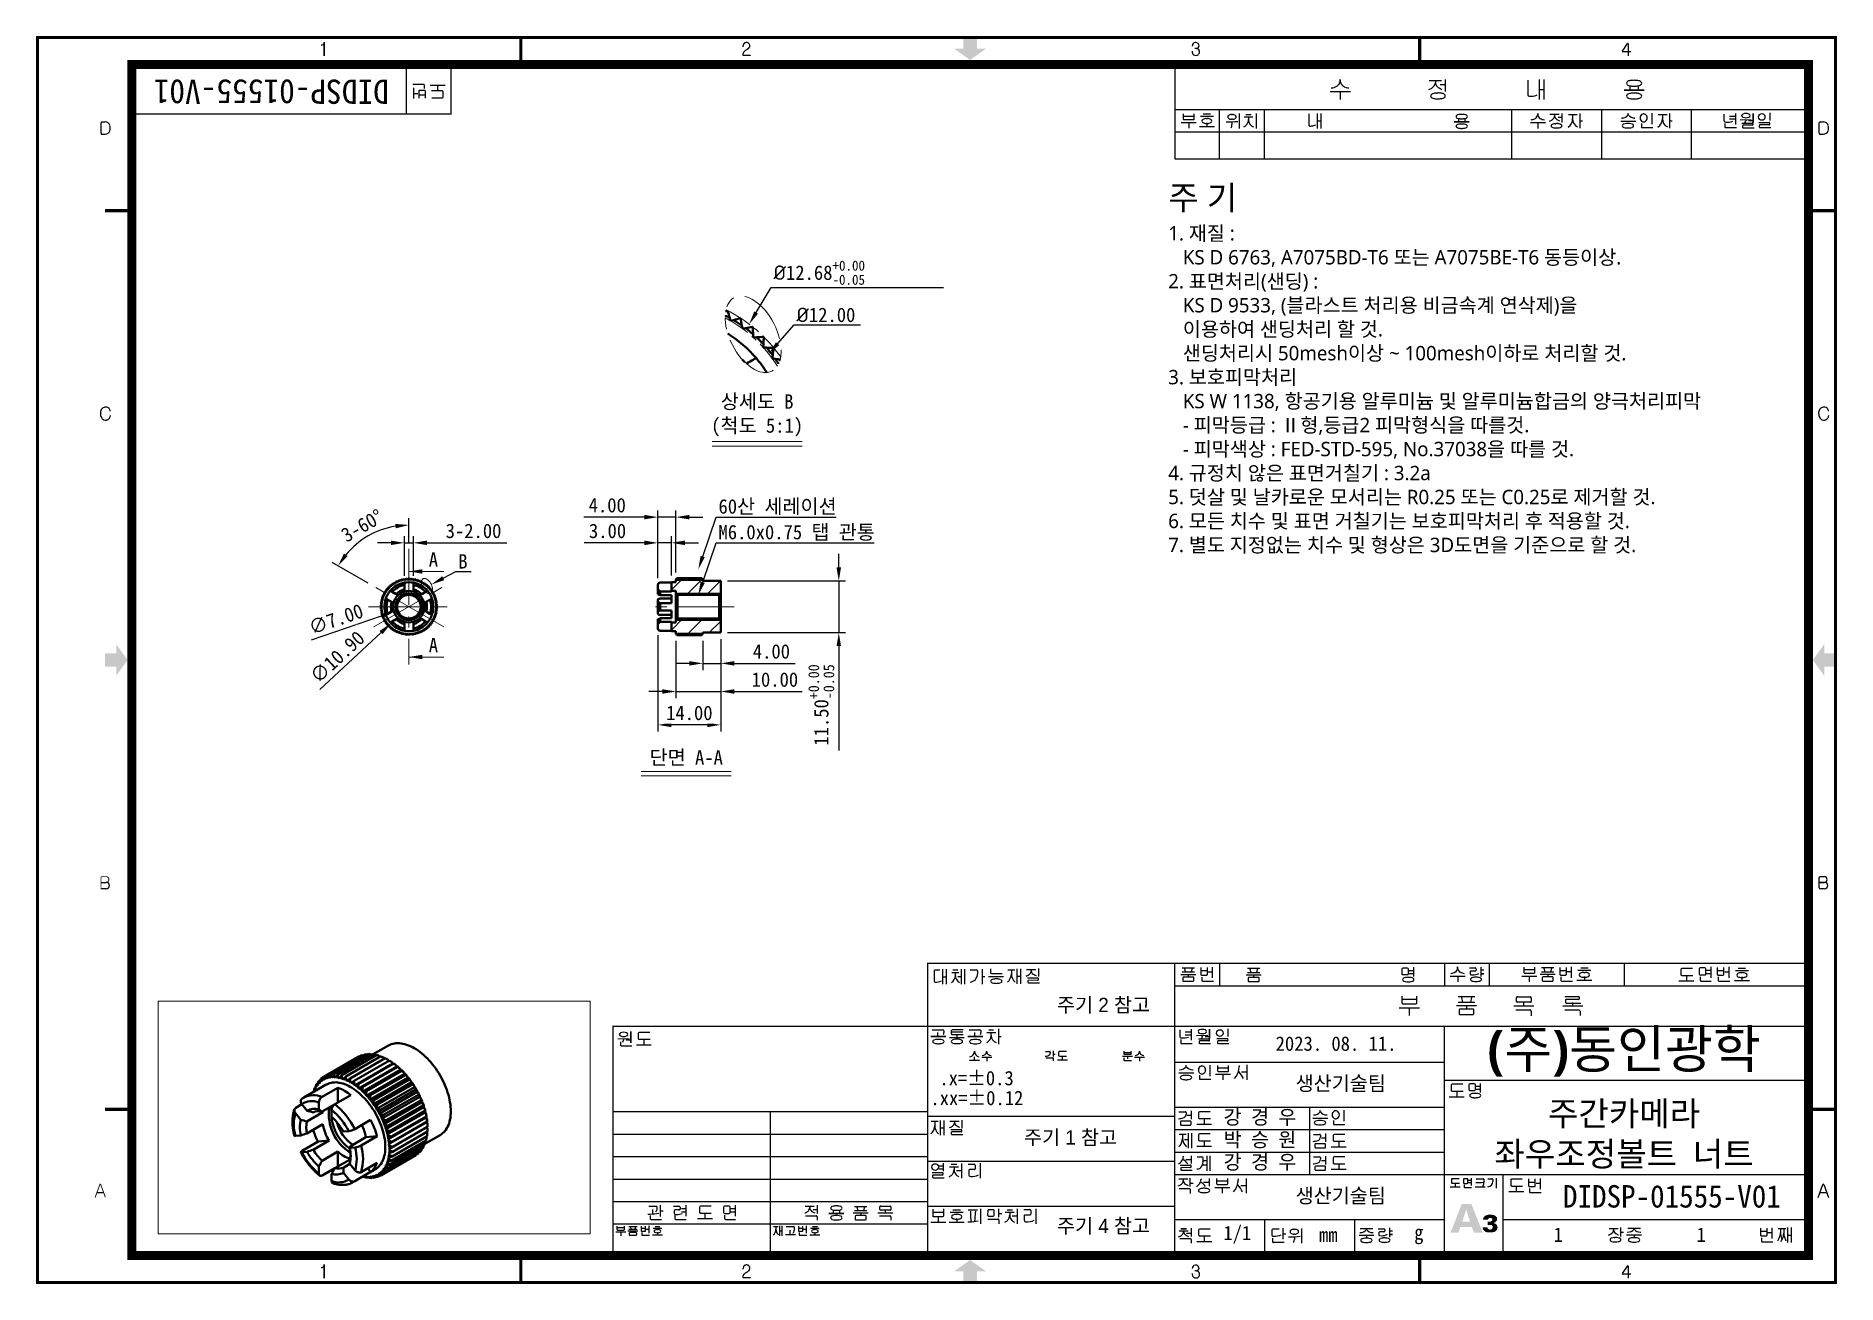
# Model space of a CAD drawing. Header units: millimetres. Extents: x 20 to 420, y 20 to 297.
import ezdxf
from ezdxf import colors
from ezdxf.entities.mleader import LeaderData, LeaderLine
from ezdxf.math import Vec2, Vec3

# ---------------------------------------------------------------- set-up
doc = ezdxf.new("R2010")
doc.units = ezdxf.units.MM
doc.header["$LTSCALE"] = 10
doc.header["$MEASUREMENT"] = 0
doc.linetypes.add('CENTER', pattern=[2, 1.25, -0.25, 0.25, -0.25])
doc.linetypes.add('PHANTOM', pattern=[12.7, 6.35, -1.27, 1.27, -1.27, 1.27, -1.27])
doc.layers.get('0').update_dxf_attribs({"color": 6})
doc.layers.add('0 @ 1', color=6, linetype='Continuous')
doc.layers.add('나사산', color=2, linetype='Continuous')
for name, color, linetype, lineweight in [('BREAK', 4, 'PHANTOM', 13), ('CENTER', 1, 'CENTER', 9), ('DIM', 2, 'Continuous', 9), ('HATCH', 5, 'Continuous', 9), ('OUTLINE', 3, 'Continuous', 40)]:
    doc.layers.add(name, color=color, linetype=linetype, lineweight=lineweight)
doc.styles.add('HSC', font='malgun.ttf')
doc.styles.get("Standard").update_dxf_attribs({"font": '', "height": 3.2})
doc.styles.add('굴림', font='', dxfattribs={"height": 3.2})
doc.styles.get('Standard').set_extended_font_data('GulimChe')
doc.styles.get('굴림').set_extended_font_data('GulimChe')
doc.dimstyles.new('척도 1배 - (x.xx)', dxfattribs={"dimtxt": 3.2, "dimasz": 3, "dimexe": 1.5, "dimexo": 1.5, "dimgap": 1, "dimtad": 1, "dimzin": 0, "dimdsep": 46, "dimtxsty": 'Standard', "dimcen": 0, "dimclrd": 2, "dimclre": 2, "dimclrt": 2, "dimadec": 0, "dimazin": 0, "dimtm": 1e-09, "dimtfac": 0.75, "dimtmove": 0, "dimatfit": 0, "dimfxl": 1, "dimtfill": 1, "dimtolj": 1, "dimtzin": 0, "dimarcsym": 0})
pattern_1 = [(45, (57.2826, 34.477), (-2.245064, 2.245064), [])]

msp = doc.modelspace()

# ---------------------------------------------------------------- texts
at = {"layer": 'DIM', "insert": (72, 285), "char_height": 5.4, "width": 60, "attachment_point": 5, "rotation": 180}
msp.add_mtext('DIDSP-01555-V01', dxfattribs=at)
at = {"layer": 'DIM', "insert": (271.551, 264.055), "char_height": 5.4, "width": 144.37171, "attachment_point": 1, "style": 'HSC'}
msp.add_mtext('주 기{\\H0.59259x;\\P1. 재질 : \\P   KS D 6763, A7075BD-T6 또는 A7075BE-T6 동등이상.\\P2. 표면처리(샌딩) : \\P   KS D 9533, (블라스트 처리용 비금속계 연삭제)을 \\P   이용하여 샌딩처리 할 것.\\P   샌딩처리시 50mesh이상 ~ 100mesh이하로 처리할 것.\\P3. 보호피막처리\\P   KS W 1138, 항공기용 알루미늄 및 알루미늄합금의 양극처리피막\\P   - 피막등급 : Ⅱ형,등급2 피막형식을 따를것.\\P   - 피막색상 : FED-STD-595, No.37038을 따를 것.\\P4. 규정치 않은 표면거칠기 : 3.2a\\P5. 덧살 및 날카로운 모서리는 R0.25 또는 C0.25로 제거할 것.\\P6. 모든 치수 및 표면 거칠기는 보호피막처리 후 적용할 것.\\P7. 별도 지정없는 치수 및 형상은 3D도면을 기준으로 할 것.}', dxfattribs=at)
at = {"layer": 'DIM', "color": 2, "ltscale": 0.5, "char_height": 3.2, "attachment_point": 5}
for s, insert in [('\\A1;상세도 B\\P(척도 5:1)', (180.094, 212.921)), ('\\A1;A', (108.069, 180.856)), ('\\A1;A', (108.069, 161.814)), ('\\A1;단면 A-A', (164.324, 136.683))]:
    msp.add_mtext(s, dxfattribs=dict(at, insert=insert))
at = {"layer": 'DIM', "attachment_point": 5}
for s, insert, char_height, width in [('{\\fGulim|b0|i0|c129|p50;\\C2;주기 2 참고}', (257.16, 81.571), 3.2, 46.05648), ('{\\C2;2023. 08. 11.}', (308.895, 73.112), 3.2, 48.16062), ('{\\C2;.x=±0.3}', (228.916, 65.438), 3.2, 46.05648), ('{\\fGulim|b0|i0|c129|p50;\\C2;생산기술팀}', (309.948, 64.112), 3.2, 46.05648), ('{\\C2;.xx=±0.12}', (228.981, 61.016), 3.2, 46.05648), ('{\\C2;주간카메라\\P좌우조정볼트 너트}', (372.976, 52.779), 5.4, 80), ('{\\C2;강 경 우}', (291.97, 56.612), 3.2, 22.01091), ('{\\fGulim|b0|i0|c129|p50;\\C2;주기 1 참고}', (249.823, 52.092), 3.2, 46.05648), ('{\\C2;박 승 원}', (291.97, 51.612), 3.2, 22.01091), ('{\\C2;강 경 우}', (291.97, 46.612), 3.2, 22.01091), ('{\\fGulim|b0|i0|c129|p50;\\C2;생산기술팀}', (309.948, 39.112), 3.2, 46.05648), ('DIDSP-01555-V01', (383.617, 39.112), 5, 58.7173), ('{\\fGulim|b0|i0|c129|p50;\\C2;주기 4 참고}', (257.16, 32.405), 3.2, 46.05648), ('{\\C2;1/1}', (286.932, 30.612), 3.2, 12.08812), ('{\\C2;1}', (358.344, 30.612), 3.2, 24.73741), ('{\\C2;1}', (390.135, 30.612), 3.2, 26.25038), ('{\\C2;mm}', (307.18, 30.612), 3.2, 11.59127), ('{\\C2;g}', (327.315, 30.612), 3.2, 11.3207)]:
    msp.add_mtext(s, dxfattribs=dict(at, insert=insert, char_height=char_height, width=width))

# ---------------------------------------------------------------- blocks, each defined once
blk = doc.blocks.new('A-3_규격도면_동인광학')
for points in [[(209, 277), (206, 277), (206, 274.5), (204, 274.5), (207.5, 272), (211, 274.5), (209, 274.5)], [(15, 137), (17.5, 137), (17.5, 135), (20, 138.5), (17.5, 142), (17.5, 140), (15, 140)], [(400, 137), (400, 140), (397.5, 140), (397.5, 142), (395, 138.5), (397.5, 135), (397.5, 137)], [(324.07, 13.26), (324.15, 13.31), (324.26, 13.36), (324.37, 13.42), (324.45, 13.5), (324.52, 13.58), (324.6, 13.68), (324.66, 13.76), (324.71, 13.87), (324.74, 14), (324.74, 14.11), (324.74, 14.24), (324.71, 14.37), (324.66, 14.48), (324.6, 14.56), (324.52, 14.66), (324.42, 14.74), (324.31, 14.82), (324.21, 14.87), (324.07, 14.93), (323.97, 14.98), (323.84, 15.01), (323.7, 15.03), (323.57, 15.06), (323.44, 15.06), (323.3, 15.09), (323.17, 15.09), (323.04, 15.09), (322.93, 15.06), (322.8, 15.06), (322.69, 15.03), (322.59, 15.01), (322.48, 14.98), (322.38, 14.95), (322.3, 14.93), (322.14, 14.85), (321.98, 14.74), (321.87, 14.61), (321.77, 14.5), (321.69, 14.37), (321.63, 14.24), (321.58, 14.11), (321.58, 13.95), (322.69, 13.95), (322.69, 14.03), (322.75, 14.11), (322.77, 14.19), (322.85, 14.24), (322.91, 14.26), (322.99, 14.32), (323.07, 14.34), (323.17, 14.34), (323.28, 14.34), (323.38, 14.32), (323.46, 14.29), (323.54, 14.26), (323.62, 14.21), (323.68, 14.13), (323.7, 14.08), (323.7, 14), (323.68, 13.89), (323.65, 13.81), (323.6, 13.73), (323.54, 13.68), (323.49, 13.65), (323.41, 13.6), (323.33, 13.58), (323.25, 13.55), (323.15, 13.52), (323.04, 13.52), (322.91, 13.52), (322.77, 13.52), (322.75, 13.52), (322.69, 13.52), (322.67, 13.52), (322.62, 13.52), (322.62, 12.81), (322.88, 12.81), (323.09, 12.81), (323.25, 12.78), (323.41, 12.75), (323.54, 12.73), (323.65, 12.65), (323.7, 12.57), (323.76, 12.43), (323.76, 12.28), (323.76, 12.17), (323.7, 12.09), (323.65, 12.01), (323.57, 11.93), (323.49, 11.85), (323.38, 11.82), (323.25, 11.77), (323.15, 11.77), (323.04, 11.77), (322.93, 11.8), (322.83, 11.85), (322.75, 11.9), (322.67, 11.98), (322.64, 12.09), (322.59, 12.17), (322.59, 12.28), (321.48, 12.28), (321.5, 12.09), (321.58, 11.9), (321.63, 11.75), (321.74, 11.59), (321.87, 11.48), (322.01, 11.37), (322.16, 11.27), (322.32, 11.19), (322.4, 11.19), (322.51, 11.16), (322.62, 11.16), (322.72, 11.14), (322.83, 11.14), (322.96, 11.11), (323.07, 11.11), (323.2, 11.11), (323.38, 11.11), (323.54, 11.14), (323.7, 11.16), (323.86, 11.19), (324.02, 11.24), (324.15, 11.27), (324.26, 11.32), (324.39, 11.4), (324.41, 11.41), (324.68, 11.68), (324.71, 11.75), (324.76, 11.85), (324.79, 11.96), (324.82, 12.09), (324.82, 12.22), (324.79, 12.41), (324.76, 12.59), (324.68, 12.75), (324.58, 12.89), (324.45, 13.02), (324.29, 13.1), (324.1, 13.18), (323.89, 13.2), (323.89, 13.23), (323.97, 13.23)], [(204, 2.5), (206, 2.5), (206, 0), (209, 0), (209, 2.5), (211, 2.5), (207.5, 5)]]:
    blk.add_hatch(color=256).paths.add_polyline_path(points)
h = blk.add_hatch(color=256)
h.paths.add_polyline_path([(319.01, 17.42), (316.86, 17.42), (314.37, 11.09), (316.12, 11.09), (316.54, 12.31), (319.11, 12.31), (319.57, 11.09), (321.53, 11.09)])
h.paths.add_polyline_path([(318.69, 13.55), (316.99, 13.55), (317.84, 16.2), (317.87, 16.2)], flags=16)
for p, q in [((63.07, 275.38), (63.32, 275.38)), ((63.73, 272.93), (63.73, 275.99)), ((63.73, 275.99), (63.73, 272.93)), ((156.9, 273.09), (158.65, 273.09)), ((156.98, 274.96), (156.98, 275.22)), ((157.84, 274.33), (157.74, 274.26)), ((158.18, 274.56), (157.84, 274.33)), ((158.26, 274.63), (158.18, 274.56)), ((256.94, 275.08), (256.94, 275.21)), ((257.85, 274.57), (257.46, 274.57)), ((257.85, 274.57), (257.86, 274.56)), ((352.63, 273.98), (353.73, 275.67)), ((354.52, 273.82), (352.71, 273.82)), ((353.91, 275.62), (353.91, 272.94)), ((82, 270), (82, 260)), ((253, 270), (253, 250)), ((85.87, 266.55), (83.48, 266.55)), ((83.73, 263.42), (83.73, 265.84)), ((84.63, 264.48), (83.73, 264.48)), ((84.81, 265.01), (84.81, 263.52)), ((86.07, 265.22), (84.99, 265.22)), ((86.06, 265.64), (86.06, 266.4)), ((86.28, 263.52), (86.28, 265.05)), ((90.69, 266.36), (87.36, 266.36)), ((90.02, 265.12), (87.64, 265.12)), ((89.03, 265.33), (89.03, 266.36)), ((90.27, 263.83), (90.27, 264.89)), ((287.62, 264.98), (292.09, 264.98)), ((289.81, 267.48), (289.81, 267.71)), ((289.81, 267.71), (289.81, 267.48)), ((289.84, 264.98), (289.84, 263.26)), ((309.64, 267.46), (312.35, 267.46)), ((310.99, 267.46), (310.99, 267.03)), ((313.18, 266.46), (312.08, 266.46)), ((313.19, 267.7), (313.19, 264.98)), ((331.6, 267.53), (331.6, 264.26)), ((334.07, 267.7), (334.07, 263.25)), ((334.07, 265.46), (335.14, 265.46)), ((335.14, 267.7), (335.14, 263.25)), ((352.99, 265.27), (357.44, 265.27)), ((357.44, 265.27), (352.99, 265.27)), ((354.26, 266.14), (354.26, 265.27)), ((356.14, 266.16), (356.14, 265.27)), ((86.28, 264.22), (84.81, 264.22)), ((87.68, 263.62), (90.05, 263.62)), ((253, 261), (393, 261)), ((263, 250), (263, 261)), ((273, 250), (273, 261)), ((328, 250), (328, 261)), ((348, 250), (348, 261)), ((368, 250), (368, 261)), ((14.11, 255.76), (14.11, 258)), ((14.35, 258.23), (15.04, 258.23)), ((254.44, 258.08), (257.8, 258.08)), ((254.88, 260.06), (254.88, 258.94)), ((254.88, 259.55), (257.36, 259.55)), ((255.1, 258.75), (257.16, 258.75)), ((256.12, 258.08), (256.12, 256.81)), ((257.36, 258.99), (257.36, 260.07)), ((258.5, 257.24), (261.84, 257.24)), ((258.71, 259.48), (261.63, 259.48)), ((259.34, 260), (260.99, 260)), ((260.02, 258.98), (260.16, 258.98)), ((260.16, 257.89), (260.02, 257.89)), ((260.16, 258.98), (260.29, 258.98)), ((260.29, 257.89), (260.16, 257.89)), ((260.16, 257.89), (260.16, 257.24)), ((264.44, 258.22), (264.55, 258.22)), ((265.62, 259.91), (265.73, 259.91)), ((265.73, 258.81), (265.62, 258.81)), ((265.73, 258.25), (265.72, 257.65)), ((265.73, 259.91), (265.83, 259.91)), ((265.83, 258.81), (265.73, 258.81)), ((267.31, 260.11), (267.31, 256.79)), ((268.44, 259.33), (270.4, 259.33)), ((268.83, 259.91), (270.01, 259.91)), ((269.42, 259.33), (269.42, 258.74)), ((271.09, 260.1), (271.09, 256.79)), ((282.83, 260.01), (282.83, 257.56)), ((284.69, 260.12), (284.69, 256.79)), ((284.69, 258.44), (285.5, 258.44)), ((285.5, 260.12), (285.5, 256.79)), ((315.2, 258.25), (318.54, 258.25)), ((318.54, 258.25), (315.2, 258.25)), ((316.16, 258.9), (316.16, 258.25)), ((317.56, 258.91), (317.56, 258.25)), ((332.14, 258.09), (335.49, 258.09)), ((333.77, 259.97), (333.77, 260.14)), ((333.77, 260.14), (333.77, 259.97)), ((333.8, 258.09), (333.8, 256.8)), ((336.49, 259.95), (338.52, 259.95)), ((337.5, 259.95), (337.5, 259.62)), ((339.12, 259.21), (338.29, 259.21)), ((339.12, 260.14), (339.12, 258.09)), ((340.59, 259.9), (342.57, 259.9)), ((341.54, 259.9), (341.54, 258.97)), ((343.1, 260.14), (343.1, 256.81)), ((343.1, 258.46), (343.73, 258.46)), ((352.24, 258.41), (355.57, 258.41)), ((352.39, 259.1), (352.5, 259.1)), ((353.9, 259.82), (353.9, 260.16)), ((355.3, 259.1), (355.41, 259.1)), ((356.53, 259.13), (356.53, 259.16)), ((356.53, 259.12), (356.53, 259.13)), ((356.82, 257.9), (356.82, 257.15)), ((357.01, 256.99), (359.39, 256.99)), ((358.14, 259.16), (358.14, 259.13)), ((358.14, 259.13), (358.14, 259.12)), ((359.18, 260.15), (359.18, 257.72)), ((360.57, 259.9), (362.55, 259.9)), ((361.52, 259.9), (361.52, 258.97)), ((363.08, 260.14), (363.08, 256.81)), ((363.08, 258.46), (363.71, 258.46)), ((375.21, 259.99), (375.21, 258.46)), ((375.42, 258.22), (375.59, 258.2)), ((375.42, 257.88), (375.42, 257.12)), ((375.61, 256.97), (377.99, 256.97)), ((376.44, 259.53), (377.74, 259.53)), ((376.45, 258.9), (377.74, 258.9)), ((377.74, 260.12), (377.74, 257.69)), ((378.8, 258.71), (381.28, 258.78)), ((379.21, 257.99), (381.51, 257.99)), ((379.34, 257.34), (379.34, 257.07)), ((381.5, 257.52), (379.49, 257.51)), ((379.55, 256.92), (381.9, 256.92)), ((380.05, 258.74), (380.07, 258.5)), ((381.68, 258.46), (380.66, 258.46)), ((381.68, 260.11), (381.68, 258.08)), ((381.68, 258.08), (381.68, 260.11)), ((382.95, 258.13), (385.24, 258.13)), ((383.07, 257.4), (383.07, 257.13)), ((385.23, 257.58), (383.22, 257.56)), ((383.28, 256.98), (385.63, 256.98)), ((385.41, 260.28), (385.41, 258.56)), ((396.42, 255.76), (396.42, 258)), ((396.65, 258.23), (397.34, 258.23)), ((253, 256), (393, 256)), ((253, 250), (393, 250)), ((16.18, 193.86), (16.14, 194.04)), ((398.48, 193.86), (398.45, 194.04)), ((14.1, 89.02), (15.24, 89.02)), ((15.24, 89.02), (15.26, 89.02)), ((396.4, 87.81), (396.4, 90.08)), ((397.54, 89.02), (396.4, 89.02)), ((396.4, 89.02), (397.54, 89.02)), ((396.64, 90.29), (397.54, 90.29)), ((397.54, 89.02), (397.56, 89.02)), ((15.31, 87.56), (14.35, 87.56)), ((397.61, 87.56), (396.65, 87.56)), ((199.46, 69.16), (199.46, 67.06)), ((200.76, 69.49), (199.71, 69.49)), ((201.31, 69.71), (201.31, 66.37)), ((202.12, 69.71), (202.12, 66.37)), ((203.44, 68.98), (204.96, 68.98)), ((203.67, 69.54), (204.73, 69.54)), ((204.2, 68.3), (204.2, 68.98)), ((205.49, 69.71), (205.49, 66.37)), ((206.2, 69.71), (206.2, 66.37)), ((207.52, 69.52), (208.87, 69.52)), ((209.13, 69.27), (209.13, 68.63)), ((210.13, 69.71), (210.13, 66.37)), ((211.99, 69.75), (211.99, 69.01)), ((212.25, 68.77), (214.61, 68.77)), ((215.9, 69.58), (217.44, 69.58)), ((216.66, 69.58), (216.66, 68.65)), ((217.85, 69.8), (217.85, 66.46)), ((218.66, 69.8), (218.66, 66.46)), ((220.05, 69.62), (222.07, 69.62)), ((221.06, 69.62), (221.06, 69.31)), ((221.06, 69.62), (221.06, 69.31)), ((222.7, 69.82), (222.7, 68.1)), ((254.35, 68.55), (257.7, 68.55)), ((254.63, 70.03), (257.41, 70.03)), ((254.63, 69.08), (257.41, 69.08)), ((255.18, 69.87), (255.36, 69.08)), ((256.02, 68.55), (256.02, 67.96)), ((256.86, 69.86), (256.68, 69.08)), ((258.81, 70.08), (258.81, 68.55)), ((258.81, 69.38), (260.27, 69.38)), ((259.01, 68.38), (260.1, 68.38)), ((260.27, 68.59), (260.27, 70.08)), ((260.46, 69.12), (261.35, 69.12)), ((261.35, 70.18), (261.35, 67.76)), ((263, 71), (263, 66)), ((268.89, 68.45), (272.24, 68.45)), ((269.17, 69.92), (271.96, 69.92)), ((269.17, 68.98), (271.96, 68.98)), ((269.73, 69.77), (269.9, 68.98)), ((270.56, 68.45), (270.56, 67.86)), ((271.4, 69.75), (271.22, 68.98)), ((303.55, 69.75), (303.55, 68.69)), ((303.75, 68.5), (304.79, 68.5)), ((304.81, 69.94), (303.76, 69.94)), ((305, 68.69), (305, 69.72)), ((305.17, 69.44), (306.1, 69.44)), ((305.18, 68.71), (306.1, 68.71)), ((306.1, 70.16), (306.1, 68.04)), ((313, 71), (313, 66)), ((314.31, 68.15), (317.66, 68.15)), ((315.95, 70.2), (315.95, 70.02)), ((315.95, 70.02), (315.95, 70.2)), ((315.98, 68.15), (315.98, 66.86)), ((318.6, 69.97), (319.82, 69.97)), ((318.74, 69.12), (318.74, 68.69)), ((318.92, 68.45), (319.25, 68.44)), ((319.86, 69.29), (318.97, 69.29)), ((320.09, 69.78), (320.09, 69.51)), ((321.12, 70.15), (321.12, 68.1)), ((321.79, 69.45), (321.12, 69.45)), ((321.12, 68.68), (321.79, 68.68)), ((321.79, 68.68), (321.12, 68.68)), ((323, 71), (323, 66)), ((330.21, 68.16), (333.57, 68.16)), ((330.65, 70.14), (330.65, 69.02)), ((330.65, 69.63), (333.13, 69.63)), ((330.87, 68.82), (332.93, 68.82)), ((331.89, 68.16), (331.89, 66.88)), ((333.13, 69.07), (333.13, 70.15)), ((334.31, 68.56), (337.66, 68.56)), ((334.59, 70.04), (337.37, 70.04)), ((334.59, 69.1), (337.37, 69.1)), ((335.14, 69.89), (335.32, 69.1)), ((335.98, 68.56), (335.98, 67.97)), ((336.81, 69.87), (336.64, 69.1)), ((338.68, 70.1), (338.68, 68.57)), ((338.68, 69.41), (340.15, 69.41)), ((338.89, 68.4), (339.97, 68.4)), ((340.15, 68.61), (340.15, 70.1)), ((340.34, 69.15), (341.23, 69.15)), ((341.23, 70.2), (341.23, 67.78)), ((342.71, 69.48), (345.62, 69.48)), ((343.33, 70), (344.99, 70)), ((344.02, 68.98), (344.15, 68.98)), ((344.15, 68.98), (344.29, 68.98)), ((353, 71), (353, 66)), ((365.62, 69.61), (365.62, 68.55)), ((368.21, 69.82), (365.84, 69.82)), ((365.86, 68.32), (368.25, 68.32)), ((369.71, 69.81), (369.71, 68.62)), ((369.91, 68.42), (370.95, 68.42)), ((370.97, 69.99), (369.92, 69.99)), ((371.16, 68.62), (371.16, 69.77)), ((371.33, 69.5), (372.26, 69.5)), ((371.34, 68.77), (372.26, 68.77)), ((372.26, 70.21), (372.26, 67.78)), ((373.72, 70.09), (373.72, 68.57)), ((373.72, 69.4), (375.19, 69.4)), ((373.92, 68.39), (375.01, 68.39)), ((375.19, 68.61), (375.19, 70.1)), ((375.37, 69.14), (376.27, 69.14)), ((376.27, 70.19), (376.27, 67.78)), ((377.75, 69.43), (380.66, 69.43)), ((378.37, 69.96), (380.03, 69.96)), ((379.05, 68.94), (379.19, 68.94)), ((379.19, 68.94), (379.33, 68.94)), ((201.31, 68.03), (202.12, 68.03)), ((205.49, 67.99), (204.77, 67.99)), ((210.13, 68.07), (210.78, 68.07)), ((211.56, 68.09), (214.89, 68.09)), ((217.85, 68.12), (218.66, 68.12)), ((220.23, 67.78), (222.52, 67.78)), ((220.35, 67.05), (220.35, 66.78)), ((222.51, 67.23), (220.5, 67.21)), ((220.56, 66.63), (222.91, 66.63)), ((253, 66), (393, 66)), ((254.79, 67.81), (254.79, 67.2)), ((257.08, 67.96), (254.97, 67.96)), ((255.02, 67.05), (257.08, 67.05)), ((257.25, 67.26), (257.25, 67.81)), ((259.02, 67.96), (259.02, 67.2)), ((259.22, 67.05), (261.6, 67.05)), ((269.33, 67.71), (269.33, 67.1)), ((271.62, 67.86), (269.52, 67.86)), ((269.57, 66.95), (271.62, 66.95)), ((271.8, 67.15), (271.8, 67.71)), ((334.75, 67.82), (334.75, 67.21)), ((337.04, 67.97), (334.93, 67.97)), ((334.98, 67.07), (337.04, 67.07)), ((337.21, 67.27), (337.21, 67.82)), ((338.9, 67.98), (338.9, 67.22)), ((339.1, 67.07), (341.48, 67.07)), ((342.5, 67.24), (345.83, 67.24)), ((344.15, 67.89), (344.02, 67.89)), ((344.29, 67.89), (344.15, 67.89)), ((344.15, 67.89), (344.15, 67.24)), ((365.2, 67.08), (368.53, 67.08)), ((366.86, 68.12), (366.86, 67.08)), ((369.93, 68.01), (369.93, 67.28)), ((370.18, 67.07), (372.36, 67.07)), ((373.94, 67.97), (373.94, 67.22)), ((374.13, 67.07), (376.52, 67.07)), ((377.53, 67.19), (380.87, 67.19)), ((379.19, 67.85), (379.05, 67.85)), ((379.33, 67.85), (379.19, 67.85)), ((379.19, 67.85), (379.19, 67.19)), ((302.97, 61.08), (307.44, 61.08)), ((303.56, 63.72), (303.56, 62.23)), ((303.56, 63.04), (306.86, 63.04)), ((303.84, 61.96), (306.6, 61.96)), ((305.2, 61.08), (305.2, 59.38)), ((306.86, 62.29), (306.86, 63.73)), ((315.7, 61.63), (320.16, 61.63)), ((316.07, 63.6), (319.78, 63.6)), ((316.07, 62.34), (319.78, 62.34)), ((316.28, 60.64), (316.28, 59.83)), ((319.33, 60.84), (316.52, 60.84)), ((316.8, 63.39), (317.04, 62.34)), ((317.92, 61.63), (317.92, 60.84)), ((319.04, 63.37), (318.8, 62.34)), ((319.57, 59.9), (319.57, 60.64)), ((328.43, 61.54), (332.9, 61.54)), ((328.91, 60.65), (332.01, 60.65)), ((329.02, 62.53), (329.02, 63.34)), ((332.07, 62.33), (329.26, 62.33)), ((329.33, 63.54), (332.07, 63.54)), ((330.66, 61.54), (330.66, 62.33)), ((332.29, 60.35), (332.29, 59.33)), ((332.31, 63.27), (332.31, 62.53)), ((339.33, 61.52), (343.79, 61.52)), ((339.77, 63.62), (342.83, 63.62)), ((339.8, 60.64), (342.91, 60.64)), ((339.93, 62.72), (339.93, 62.36)), ((342.81, 62.96), (340.13, 62.94)), ((340.22, 62.16), (343.35, 62.16)), ((341.55, 61.52), (341.55, 62.31)), ((343.18, 60.34), (343.18, 59.38)), ((199.04, 56.19), (201.37, 56.19)), ((205.91, 56.23), (203.54, 56.23)), ((207.29, 56.19), (209.62, 56.19)), ((211.65, 56.18), (212.7, 56.18)), ((213.76, 56.39), (213.76, 53.05)), ((254.12, 56.2), (254.12, 54.67)), ((256.66, 56.32), (256.66, 53.9)), ((260.75, 54.29), (260.75, 56.32)), ((260.75, 56.32), (260.75, 54.29)), ((264.84, 56.44), (264.84, 54.71)), ((316.59, 59.63), (319.33, 59.63)), ((129.11, 54.2), (131.59, 54.27)), ((129.66, 53.56), (129.66, 52.9)), ((129.87, 52.68), (132.24, 52.68)), ((130.36, 54.23), (130.37, 53.91)), ((131.98, 53.87), (130.96, 53.87)), ((131.98, 53.34), (131.98, 55.81)), ((131.98, 55.81), (131.98, 53.34)), ((133.22, 52.86), (136.55, 52.86)), ((133.64, 55.39), (133.64, 54.33)), ((136.23, 55.6), (133.86, 55.6)), ((133.89, 54.1), (136.27, 54.1)), ((134.88, 53.9), (134.88, 52.86)), ((202.1, 54.7), (198.76, 54.7)), ((198.76, 54.7), (202.1, 54.7)), ((200.24, 55.63), (200.24, 54.7)), ((201.65, 55.96), (201.65, 55.6)), ((202.86, 54.53), (206.19, 54.53)), ((203.29, 56.01), (203.29, 55.39)), ((205.86, 55.72), (203.29, 55.72)), ((203.53, 55.2), (205.92, 55.2)), ((204.52, 55.2), (204.52, 54.53)), ((210.28, 54.71), (206.94, 54.71)), ((206.94, 54.71), (210.28, 54.71)), ((208.42, 55.63), (208.42, 54.71)), ((209.9, 55.96), (209.9, 55.6)), ((211.23, 55.62), (213.19, 55.62)), ((212.18, 54.94), (212.18, 55.62)), ((213.76, 54.75), (214.42, 54.75)), ((254.33, 54.43), (254.5, 54.41)), ((254.33, 54.09), (254.33, 53.33)), ((254.53, 53.18), (256.91, 53.18)), ((255.36, 55.74), (256.66, 55.74)), ((255.36, 55.11), (256.66, 55.11)), ((257.87, 54.92), (260.36, 54.99)), ((258.29, 54.2), (260.59, 54.2)), ((258.41, 53.55), (258.41, 53.28)), ((260.57, 53.73), (258.56, 53.72)), ((258.63, 53.13), (260.97, 53.13)), ((259.13, 54.95), (259.14, 54.71)), ((260.75, 54.67), (259.74, 54.67)), ((262.37, 54.28), (264.67, 54.28)), ((262.5, 53.55), (262.5, 53.28)), ((264.66, 53.73), (262.65, 53.72)), ((262.71, 53.13), (265.06, 53.13)), ((207.34, 49.49), (209.56, 49.49)), ((208.44, 49.49), (208.44, 50.19)), ((210.07, 50.1), (212.31, 50.1)), ((211.16, 51.47), (211.16, 51.35)), ((211.16, 51.35), (211.16, 51.47)), ((211.18, 50.1), (211.18, 49.24)), ((224.24, 51.39), (225.17, 51.39)), ((224.35, 50), (225.83, 50)), ((225.3, 51.25), (225.3, 51.02)), ((225.97, 51.51), (225.97, 50.3)), ((225.97, 50.8), (226.41, 50.8)), ((225.98, 49.89), (225.98, 49.29)), ((226.89, 49.54), (229.11, 49.54)), ((227.17, 51.22), (227.17, 50.52)), ((228.89, 51.37), (227.31, 51.37)), ((227.33, 50.37), (228.92, 50.37)), ((227.99, 50.23), (227.99, 49.54)), ((241.38, 50.33), (243.6, 50.33)), ((241.67, 51.46), (241.67, 50.89)), ((241.67, 51.15), (243.32, 51.15)), ((241.67, 49.96), (241.67, 49.52)), ((241.83, 50.76), (243.16, 50.76)), ((241.84, 49.39), (243.42, 49.39)), ((242.49, 50.33), (242.49, 49.76)), ((243.32, 50.94), (243.32, 51.46)), ((244.07, 50.1), (246.3, 50.1)), ((245.16, 51.47), (245.16, 51.35)), ((245.16, 51.35), (245.16, 51.47)), ((245.18, 50.1), (245.18, 49.24)), ((253, 49), (313, 49)), ((255.57, 48.03), (255.57, 48.37)), ((260.84, 48.36), (260.84, 45.93)), ((262.5, 48.27), (262.5, 47.15)), ((264.98, 47.19), (264.98, 48.28)), ((267.34, 48.27), (267.34, 47.96)), ((269.05, 48.4), (269.05, 45.09)), ((253.91, 46.62), (257.24, 46.62)), ((254.06, 47.31), (254.17, 47.31)), ((256.97, 47.31), (257.07, 47.31)), ((258.26, 47.28), (258.26, 47.3)), ((258.26, 47.26), (258.26, 47.28)), ((258.48, 46.11), (258.48, 45.36)), ((258.68, 45.2), (261.06, 45.2)), ((259.87, 47.3), (259.87, 47.28)), ((259.87, 47.28), (259.87, 47.26)), ((262.06, 46.34), (265.42, 46.34)), ((262.5, 47.76), (264.98, 47.76)), ((262.71, 46.95), (264.78, 46.95)), ((263.74, 46.34), (263.74, 45.06)), ((267.19, 47), (267.31, 46.86)), ((267.83, 46.84), (269.05, 46.84)), ((313, 45), (393, 45)), ((319.73, 44.16), (318.67, 44.16)), ((319.73, 44.16), (318.67, 44.16)), ((320.96, 44.29), (320.96, 42.26)), ((314.1, 41.33), (317.43, 41.33)), ((314.52, 43.86), (314.52, 42.8)), ((317.11, 44.08), (314.74, 44.08)), ((317.11, 44.08), (314.74, 44.08)), ((314.76, 42.57), (317.15, 42.57)), ((315.76, 42.37), (315.76, 41.33)), ((318.46, 43.97), (318.46, 42.9)), ((318.67, 42.7), (319.71, 42.7)), ((319.92, 42.9), (319.92, 43.94)), ((320.04, 43.7), (320.96, 43.7)), ((320.04, 42.97), (320.96, 42.97)), ((128, 38), (198, 38)), ((163, 38), (163, 7)), ((198, 37), (253, 37)), ((200.79, 36.06), (200.79, 32.73)), ((201.6, 36.06), (201.6, 32.73)), ((205.65, 36.09), (205.65, 34.36)), ((253, 39), (313, 39)), ((253.93, 37.96), (255.31, 37.96)), ((255.53, 37.81), (255.53, 37.45)), ((256.64, 37.13), (255.71, 37.13)), ((256.64, 38.15), (256.64, 36.31)), ((258.31, 37.74), (258.31, 36.68)), ((260.9, 37.95), (258.53, 37.95)), ((258.55, 36.45), (260.94, 36.45)), ((259.55, 36.25), (259.55, 35.21)), ((283, 39), (283, 24)), ((283.73, 36.56), (287.06, 36.56)), ((283.88, 37.26), (283.98, 37.26)), ((285.39, 37.97), (285.39, 38.31)), ((286.79, 37.26), (286.89, 37.26)), ((288.02, 37.29), (288.02, 37.31)), ((288.02, 37.28), (288.02, 37.29)), ((289.63, 37.31), (289.63, 37.29)), ((289.63, 37.29), (289.63, 37.28)), ((290.66, 38.3), (290.66, 35.88)), ((128, 33), (198, 33)), ((198.84, 35.85), (200.38, 35.85)), ((199.6, 35.85), (199.6, 34.91)), ((200.79, 34.38), (201.6, 34.38)), ((202.99, 35.89), (205.01, 35.89)), ((203.17, 34.04), (205.47, 34.04)), ((203.29, 33.31), (203.29, 33.04)), ((205.45, 33.49), (203.44, 33.48)), ((203.51, 32.9), (205.85, 32.9)), ((204, 35.89), (204, 35.58)), ((204, 35.89), (204, 35.58)), ((253, 34), (313, 34)), ((254, 32.99), (255.53, 32.99)), ((254.28, 35.76), (254.28, 35.15)), ((256.45, 35.91), (254.46, 35.91)), ((254.51, 35), (256.45, 35)), ((254.76, 32.99), (254.76, 32.05)), ((256.01, 33.2), (256.01, 29.9)), ((256.63, 35.21), (256.63, 35.76)), ((256.76, 33.2), (256.76, 29.9)), ((257.89, 35.21), (261.22, 35.21)), ((258.31, 32.82), (258.31, 31.77)), ((260.9, 33.04), (258.53, 33.04)), ((283.86, 32.92), (285.23, 32.92)), ((285.45, 32.77), (285.45, 32.41)), ((286.57, 32.09), (285.64, 32.09)), ((286.57, 33.11), (286.57, 31.27)), ((288.24, 32.7), (288.24, 31.64)), ((288.3, 36.06), (288.3, 35.3)), ((290.83, 32.91), (288.46, 32.91)), ((288.5, 35.15), (290.88, 35.15)), ((253, 29), (313, 29)), ((254.9, 28.07), (254.9, 27.96)), ((256.01, 31.76), (255.21, 31.76)), ((256.67, 28.16), (256.67, 26.43)), ((257.89, 30.3), (261.22, 30.3)), ((258.55, 31.54), (260.94, 31.54)), ((259.55, 31.33), (259.55, 30.3)), ((260.12, 28.13), (260.12, 24.81)), ((260.85, 28.14), (260.85, 24.8)), ((284.21, 30.72), (284.21, 30.11)), ((286.38, 30.87), (284.39, 30.87)), ((284.44, 29.96), (286.38, 29.96)), ((286.56, 30.17), (286.56, 30.72)), ((286.57, 28.11), (286.57, 26.27)), ((287.82, 30.17), (291.15, 30.17)), ((288.48, 31.41), (290.87, 31.41)), ((289.48, 31.2), (289.48, 30.17)), ((128, 28), (198, 28)), ((198, 27), (253, 27)), ((199.01, 24.45), (201.31, 24.45)), ((200.56, 25.95), (201.47, 25.95)), ((200.56, 25.29), (201.47, 25.29)), ((201.47, 26.51), (201.47, 24.78)), ((202.92, 25.73), (204.88, 25.73)), ((203.3, 26.31), (204.49, 26.31)), ((203.9, 25.73), (203.9, 25.14)), ((204.46, 24.93), (205.57, 24.93)), ((205.57, 26.49), (205.57, 23.18)), ((207.07, 26.3), (208.41, 26.3)), ((207.21, 24.89), (207.21, 23.84)), ((208.41, 25.11), (207.39, 25.11)), ((208.62, 26.1), (208.62, 25.31)), ((209.75, 26.51), (209.75, 23.17)), ((254.21, 26.1), (256.5, 26.1)), ((254.33, 25.37), (254.33, 25.1)), ((256.49, 25.55), (254.48, 25.53)), ((254.54, 24.95), (256.89, 24.95)), ((254.77, 27.35), (254.96, 27.24)), ((255.44, 27.34), (256.67, 27.34)), ((258.02, 27.91), (259.06, 27.91)), ((259.17, 26.15), (260.12, 26.15)), ((259.32, 27.14), (260.12, 27.14)), ((283.86, 27.92), (285.23, 27.92)), ((284.21, 25.72), (284.21, 25.11)), ((286.38, 25.87), (284.39, 25.87)), ((284.44, 24.96), (286.38, 24.96)), ((285.45, 27.77), (285.45, 27.41)), ((286.57, 27.09), (285.64, 27.09)), ((286.56, 25.17), (286.56, 25.72)), ((287.82, 25.17), (291.15, 25.17)), ((288.24, 27.7), (288.24, 26.64)), ((290.83, 27.91), (288.46, 27.91)), ((288.48, 26.41), (290.87, 26.41)), ((289.48, 26.2), (289.48, 25.17)), ((13.21, 20.04), (14.68, 20.04)), ((128, 23), (198, 23)), ((199.13, 23.72), (199.13, 23.45)), ((201.29, 23.9), (199.28, 23.88)), ((199.35, 23.3), (201.7, 23.3)), ((207.32, 23.64), (207.4, 23.61)), ((207.4, 23.61), (207.54, 23.59)), ((253, 24), (393, 24)), ((253.9, 23.02), (255.93, 23.02)), ((253.97, 20.89), (256.19, 20.89)), ((254.91, 23.02), (254.91, 22.7)), ((256.4, 23.16), (256.4, 21.34)), ((256.4, 22.1), (257.07, 22.1)), ((256.42, 20.72), (256.42, 19.82)), ((258.73, 22.33), (258.92, 22.22)), ((258.86, 23.05), (258.86, 22.95)), ((259.42, 22.28), (260.64, 22.28)), ((260.64, 23.1), (260.64, 21.38)), ((261.89, 21.13), (265.24, 21.13)), ((262.33, 23.11), (262.33, 21.99)), ((262.33, 22.6), (264.81, 22.6)), ((262.54, 21.79), (264.61, 21.79)), ((263.56, 21.13), (263.56, 19.85)), ((264.81, 22.03), (264.81, 23.11)), ((266.97, 21.79), (267.09, 21.65)), ((267.12, 23.06), (267.12, 22.76)), ((267.68, 21.58), (268.9, 21.58)), ((268.9, 23.15), (268.9, 19.83)), ((314.3, 21.24), (316.52, 21.24)), ((314.58, 22.93), (314.58, 22.22)), ((316.3, 23.07), (314.72, 23.07)), ((314.74, 22.07), (316.33, 22.07)), ((315.4, 21.93), (315.4, 21.24)), ((317.26, 22.94), (317.26, 22.15)), ((318.11, 23.07), (317.4, 23.07)), ((317.4, 22.02), (318.09, 22.02)), ((317.41, 21.74), (317.41, 21.26)), ((317.58, 21.12), (319.03, 21.12)), ((318.23, 22.15), (318.23, 22.92)), ((318.34, 22.74), (318.96, 22.74)), ((318.35, 22.25), (318.96, 22.25)), ((318.96, 23.21), (318.96, 21.59)), ((322.06, 21.23), (319.83, 21.23)), ((319.98, 22.21), (320.05, 22.21)), ((320.06, 23.07), (321.61, 23.07)), ((321.77, 22.94), (321.77, 22.21)), ((322.7, 23.06), (323.59, 23.06)), ((323.77, 22.9), (323.77, 22.47)), ((324.51, 23.2), (324.51, 20.98)), ((326, 24), (326, 7)), ((327.33, 20.2), (330.66, 20.2)), ((327.75, 22.73), (327.75, 21.67)), ((330.34, 22.94), (327.96, 22.94)), ((327.99, 21.44), (330.37, 21.44)), ((328.98, 21.23), (328.98, 20.2)), ((331.74, 23.04), (331.74, 21.51)), ((331.74, 22.34), (333.2, 22.34)), ((331.94, 21.33), (333.03, 21.33)), ((331.95, 20.92), (331.95, 20.16)), ((333.2, 21.55), (333.2, 23.04)), ((333.39, 22.08), (334.28, 22.08)), ((334.28, 23.14), (334.28, 20.72)), ((396.14, 18.9), (397.22, 21.81)), ((396.56, 20.04), (398.03, 20.04)), ((397.39, 21.8), (398.44, 18.92)), ((128, 18), (198, 18)), ((135.98, 16.93), (137.61, 16.93)), ((136.81, 16.25), (136.81, 15.24)), ((138.54, 17.16), (138.54, 14.69)), ((141.51, 16.95), (142.68, 16.95)), ((142.72, 16.12), (141.88, 16.12)), ((142.95, 16.76), (142.95, 16.34)), ((143.29, 16.45), (144.21, 16.45)), ((144.21, 17.16), (144.21, 14.72)), ((147.25, 16.73), (147.25, 15.67)), ((149.84, 16.94), (147.47, 16.94)), ((152.64, 16.75), (152.64, 15.56)), ((153.9, 16.94), (152.85, 16.94)), ((154.09, 15.56), (154.09, 16.72)), ((154.26, 16.45), (155.19, 16.45)), ((155.19, 17.16), (155.19, 14.72)), ((170.79, 16.97), (172.81, 16.97)), ((171.8, 16.97), (171.8, 16.65)), ((172.54, 16.26), (173.45, 16.26)), ((173.45, 17.17), (173.45, 15.35)), ((181.75, 16.92), (184.53, 16.92)), ((182.3, 16.77), (182.47, 15.98)), ((183.97, 16.75), (183.79, 15.98)), ((187.39, 16.22), (187.39, 16.83)), ((189.68, 16.07), (187.58, 16.07)), ((187.63, 16.98), (189.68, 16.98)), ((188.63, 15.48), (188.63, 16.07)), ((189.86, 16.77), (189.86, 16.22)), ((198, 17), (253, 17)), ((199.15, 16.32), (199.15, 14.84)), ((201.64, 14.87), (201.64, 16.34)), ((203.67, 16.17), (205.33, 16.17)), ((207.06, 16.15), (209.09, 16.15)), ((209.78, 16.38), (209.78, 13.06)), ((212.67, 16.18), (211.61, 16.18)), ((213.83, 16.37), (213.83, 14.55)), ((215.7, 16.18), (216.88, 16.18)), ((217.96, 16.37), (217.96, 13.06)), ((219.41, 16.2), (220.75, 16.2)), ((222.09, 16.41), (222.09, 13.07)), ((332.15, 20.01), (334.53, 20.01)), ((128, 13), (198, 13)), ((128.91, 12.54), (128.91, 11.79)), ((128.91, 12.2), (130.56, 12.2)), ((130.56, 11.82), (130.56, 12.54)), ((131.53, 12.47), (133.39, 12.47)), ((131.9, 12.37), (132.02, 11.84)), ((133.02, 12.36), (132.9, 11.84)), ((134.27, 12.51), (134.27, 11.49)), ((134.27, 12.05), (135.24, 12.05)), ((135.24, 11.52), (135.24, 12.51)), ((135.78, 15.21), (136.3, 15.22)), ((135.96, 12.58), (135.96, 10.96)), ((136.3, 14.87), (136.3, 14.23)), ((136.56, 14.01), (138.83, 14.01)), ((136.95, 12.09), (138.89, 12.09)), ((137.37, 12.45), (138.47, 12.45)), ((139.19, 15.89), (138.54, 15.89)), ((141.65, 15.95), (141.65, 15.38)), ((141.79, 14.95), (141.79, 14.23)), ((141.83, 15.14), (142.16, 15.13)), ((142.04, 14.01), (144.32, 14.01)), ((143.29, 15.71), (144.21, 15.71)), ((146.83, 14.2), (150.16, 14.2)), ((147.5, 15.44), (149.88, 15.44)), ((148.49, 15.23), (148.49, 14.2)), ((152.84, 15.37), (153.88, 15.37)), ((152.86, 14.95), (152.86, 14.23)), ((153.11, 14.01), (155.29, 14.01)), ((154.27, 15.71), (155.19, 15.71)), ((163.75, 12.44), (164.78, 12.44)), ((164.26, 12.44), (164.26, 11.82)), ((165.05, 12.59), (165.05, 10.36)), ((165.59, 12.59), (165.59, 10.36)), ((166.58, 12.46), (168.15, 12.46)), ((168.32, 12.3), (168.32, 11.6)), ((169.29, 12.51), (169.29, 11.49)), ((169.29, 12.05), (170.27, 12.05)), ((170.27, 11.52), (170.27, 12.51)), ((170.89, 14.83), (173.22, 14.83)), ((170.99, 12.58), (170.99, 10.96)), ((171.97, 12.09), (173.91, 12.09)), ((172.39, 12.45), (173.49, 12.45)), ((173.42, 14.6), (173.42, 13.84)), ((179.41, 15.35), (176.07, 15.35)), ((176.07, 15.35), (179.41, 15.35)), ((177.03, 16.01), (177.03, 15.35)), ((178.44, 16.02), (178.44, 15.35)), ((181.47, 15.45), (184.82, 15.45)), ((181.75, 15.98), (184.53, 15.98)), ((181.9, 14.7), (181.9, 14.1)), ((184.19, 14.86), (182.09, 14.86)), ((182.14, 13.95), (184.19, 13.95)), ((183.13, 15.45), (183.13, 14.86)), ((184.37, 14.15), (184.37, 14.7)), ((186.96, 15.48), (190.31, 15.48)), ((187.31, 14.81), (189.64, 14.81)), ((189.85, 14.59), (189.85, 13.83)), ((198.73, 13.44), (202.06, 13.44)), ((199.15, 15.62), (201.64, 15.62)), ((199.35, 14.67), (201.43, 14.67)), ((200.39, 14.45), (200.39, 13.44)), ((202.83, 13.41), (206.17, 13.41)), ((203.05, 15.65), (205.96, 15.65)), ((204.35, 15.15), (204.49, 15.15)), ((204.49, 14.06), (204.35, 14.06)), ((204.49, 15.15), (204.63, 15.15)), ((204.63, 14.06), (204.49, 14.06)), ((204.49, 14.06), (204.49, 13.41)), ((206.96, 13.48), (207.33, 13.48)), ((207.53, 15.83), (207.53, 15.63)), ((208.66, 15.84), (208.66, 15.63)), ((211.4, 15.99), (211.37, 14.97)), ((211.4, 14.11), (213.62, 14.11)), ((211.57, 14.77), (212.61, 14.77)), ((212.82, 14.97), (212.86, 15.96)), ((213.83, 15.31), (214.5, 15.31)), ((213.85, 13.93), (213.85, 13.04)), ((215.31, 15.6), (217.27, 15.6)), ((216.29, 15.6), (216.29, 15.01)), ((216.85, 14.81), (217.96, 14.81)), ((219.54, 14.79), (219.54, 13.74)), ((219.65, 13.53), (219.73, 13.5)), ((220.74, 15), (219.72, 15)), ((219.73, 13.5), (219.88, 13.49)), ((220.96, 15.99), (220.96, 15.21)), ((253, 14), (313, 14)), ((256.65, 12.06), (256.65, 10.2)), ((273, 14), (273, 7)), ((277.02, 12.04), (277.02, 9.6)), ((281.2, 12.03), (281.2, 8.7)), ((293, 14), (293, 7)), ((300.78, 12.11), (300.78, 10.06)), ((326, 14), (393, 14)), ((349.63, 12.03), (351.66, 12.03)), ((350.64, 12.03), (350.64, 11.71)), ((352.17, 12.21), (352.17, 10.22)), ((353.83, 12.08), (356.61, 12.08)), ((355.22, 11.89), (355.22, 12.09)), ((383.32, 12.07), (383.32, 10.55)), ((384.78, 10.59), (384.78, 12.08)), ((385.86, 12.18), (385.86, 9.76)), ((389.32, 12.21), (389.32, 8.87)), ((390.12, 12.21), (390.12, 8.87)), ((128.62, 11.22), (130.85, 11.22)), ((129.05, 11.66), (130.43, 11.66)), ((129.74, 11.22), (129.74, 10.37)), ((131.35, 11.49), (133.58, 11.49)), ((131.53, 11.84), (133.39, 11.84)), ((131.64, 10.99), (131.64, 10.59)), ((133.17, 11.09), (131.76, 11.09)), ((131.8, 10.49), (133.17, 10.49)), ((132.46, 11.49), (132.46, 11.09)), ((133.29, 10.62), (133.29, 10.99)), ((134.4, 11.37), (135.13, 11.37)), ((134.41, 11.1), (134.41, 10.59)), ((134.54, 10.49), (136.13, 10.49)), ((135.37, 11.87), (135.96, 11.87)), ((136.81, 10.6), (139.03, 10.6)), ((137.82, 11.76), (137.91, 11.76)), ((137.91, 11.04), (137.82, 11.04)), ((137.91, 11.76), (138, 11.76)), ((138, 11.04), (137.91, 11.04)), ((137.91, 11.04), (137.91, 10.6)), ((165.05, 11.47), (165.59, 11.47)), ((166.39, 10.63), (168.62, 10.63)), ((167.34, 11.59), (167.34, 10.63)), ((169.42, 11.37), (170.15, 11.37)), ((169.43, 11.1), (169.43, 10.59)), ((169.56, 10.49), (171.15, 10.49)), ((170.39, 11.87), (170.99, 11.87)), ((171.83, 10.6), (174.06, 10.6)), ((172.84, 11.76), (172.93, 11.76)), ((172.93, 11.04), (172.84, 11.04)), ((172.93, 11.76), (173.03, 11.76)), ((173.03, 11.04), (172.93, 11.04)), ((172.93, 11.04), (172.93, 10.6)), ((253.98, 11.49), (256.01, 11.49)), ((254.13, 9.75), (256.46, 9.75)), ((255.62, 11.91), (254.37, 11.91)), ((254.37, 11.91), (255.62, 11.91)), ((254.99, 11.49), (254.99, 11.36)), ((255.65, 10.95), (256.65, 10.95)), ((256.66, 9.52), (256.66, 8.76)), ((257.9, 9.13), (261.23, 9.13)), ((258.32, 11.65), (258.32, 10.59)), ((260.91, 11.87), (258.54, 11.87)), ((258.56, 10.36), (260.95, 10.36)), ((259.56, 10.16), (259.56, 9.13)), ((274.59, 11.6), (274.59, 10.5)), ((274.77, 9.82), (274.77, 9.07)), ((276.23, 11.82), (274.83, 11.82)), ((274.96, 8.92), (277.35, 8.92)), ((277.69, 10.77), (277.02, 10.77)), ((278.34, 10.13), (278.45, 10.13)), ((279.52, 11.82), (279.62, 11.82)), ((279.62, 10.73), (279.52, 10.73)), ((279.62, 11.82), (279.73, 11.82)), ((279.73, 10.73), (279.62, 10.73)), ((279.62, 10.17), (279.62, 9.56)), ((294.01, 10.53), (297.34, 10.53)), ((294.17, 11.08), (294.27, 11.08)), ((294.28, 11.98), (297.06, 11.98)), ((295.67, 11.8), (295.67, 12)), ((295.68, 10.53), (295.68, 9.96)), ((297.07, 11.08), (297.18, 11.08)), ((298.26, 11.93), (299.48, 11.93)), ((298.4, 11.08), (298.4, 10.65)), ((298.58, 10.41), (298.91, 10.4)), ((299.53, 11.25), (298.63, 11.25)), ((299.75, 11.74), (299.75, 11.47)), ((301.45, 11.41), (300.78, 11.41)), ((300.78, 10.64), (301.46, 10.64)), ((301.46, 10.64), (300.78, 10.64)), ((352.18, 11.15), (352.84, 11.15)), ((353.55, 10.62), (356.88, 10.62)), ((353.71, 11.17), (353.82, 11.17)), ((355.22, 10.62), (355.22, 10.05)), ((356.62, 11.17), (356.73, 11.17)), ((383.32, 11.38), (384.78, 11.38)), ((383.52, 10.37), (384.61, 10.37)), ((383.53, 9.95), (383.53, 9.2)), ((383.73, 9.05), (386.11, 9.05)), ((384.97, 11.12), (385.86, 11.12)), ((387.26, 11.97), (389, 11.97)), ((387.78, 11.97), (387.78, 11)), ((387.78, 11), (387.8, 10.7)), ((388.5, 11.97), (388.5, 10.97)), ((388.5, 10.97), (388.51, 10.72)), ((388.57, 10.3), (388.94, 9.22)), ((389.32, 10.53), (390.12, 10.53)), ((63.07, 3.35), (63.32, 3.35)), ((63.73, 0.91), (63.73, 3.96)), ((63.73, 3.96), (63.73, 0.91)), ((156.9, 1.07), (158.65, 1.07)), ((156.98, 2.93), (156.98, 3.2)), ((157.84, 2.3), (157.74, 2.24)), ((158.18, 2.54), (157.84, 2.3)), ((158.26, 2.6), (158.18, 2.54)), ((256.94, 3.06), (256.94, 3.18)), ((257.85, 2.54), (257.46, 2.54)), ((257.85, 2.54), (257.86, 2.54)), ((352.63, 1.95), (353.73, 3.65)), ((354.52, 1.8), (352.71, 1.8)), ((353.91, 3.59), (353.91, 0.91))]:
    blk.add_line(p, q)
for points, const_width in [([(0, 0), (0, 277), (400, 277), (400, 0)], 0.7), ([(21, 6), (21, 271), (394, 271), (394, 6)], 2)]:
    blk.add_lwpolyline(points, close=True, dxfattribs=dict(const_width=const_width))
for points, const_width in [([(107.5, 277), (107.5, 270.33)], 0.7), ([(307.5, 277), (307.5, 270.33)], 0.7), ([(22, 260), (92, 260), (92, 270)], 0.3), ([(15, 238.5), (21.67, 238.5)], 0.7), ([(400, 238.5), (393.33, 238.5)], 0.7), ([(198, 7), (198, 71), (393, 71)], 0.3), ([(253, 71), (253, 7)], 0.3), ([(128, 7), (128, 57), (393, 57)], 0.3), ([(313, 57), (313, 7)], 0.3), ([(15, 38.5), (21.67, 38.5)], 0.7), ([(400, 38.5), (393.33, 38.5)], 0.7), ([(107.5, 0), (107.5, 6.67)], 0.7), ([(307.5, 0), (307.5, 6.67)], 0.7)]:
    blk.add_lwpolyline(points, dxfattribs=dict(const_width=const_width))
at = {"const_width": 0.2}
for points in [[(14.1, 87.81), (14.1, 90.08, -0.443983), (14.33, 90.29), (15.24, 90.29, -1), (15.24, 89.02), (14.1, 89.02)], [(12.79, 18.9), (13.87, 21.81, -0.756384), (14.04, 21.8), (15.09, 18.92)]]:
    blk.add_lwpolyline(points, format="xyb", dxfattribs=at)
for centre, radius, start, end in [((63.32, 275.8), 0.418, 270, 351.8564), ((158.42, 273.05), 1.52, 161.3803, 178.4124), ((157.65, 275.22), 0.675, 135.3614, 180), ((157.65, 273.31), 0.705, 132.8749, 161.3803), ((157.57, 275.31), 0.56, 116.1126, 135.3614), ((159.75, 271.05), 3.8, 121.9901, 132.8749), ((157.74, 274.95), 0.951, 75.511, 116.1126), ((157.84, 275.33), 0.566, 52.7857, 75.511), ((157.74, 275.19), 0.74, 352.4081, 52.7857), ((157.61, 275.21), 0.862, 318.1085, 352.4081), ((257.8, 273.84), 0.927, 169.7156, 200.2921), ((257.54, 273.74), 0.649, 200.2921, 239.5601), ((257.62, 275.21), 0.682, 98.2529, 180), ((257.77, 274.14), 1.1, 239.5601, 270.0539), ((257.67, 274.87), 1.03, 75.0181, 98.2529), ((257.77, 273.71), 0.675, 270.0539, 309.2304), ((257.75, 275.2), 0.644, 278.5791, 307.7909), ((257.83, 273.89), 0.674, 69.434, 87.2286), ((257.76, 275.21), 0.675, 44.0835, 75.0181), ((257.81, 273.86), 0.712, 352.9335, 69.434), ((257.71, 275.26), 0.714, 307.7909, 348.3143), ((257.63, 273.88), 0.896, 309.2304, 352.9335), ((257.79, 275.24), 0.63, 348.3143, 44.0835), ((352.71, 273.92), 0.1, 147.0627, 270), ((353.81, 275.62), 0.1, 0, 147.0627), ((84.99, 265.04), 0.181, 90, 191.0214), ((85.9, 266.4), 0.157, 0, 104.5405), ((86.1, 265.05), 0.179, 0, 97.6654), ((90.04, 264.89), 0.23, 0, 93.1332), ((287.7, 268.37), 2.57, 273.0377, 302.6699), ((288.22, 267.56), 1.61, 302.6699, 326.0061), ((288.34, 267.48), 1.47, 326.0061, 0), ((291.27, 267.48), 1.47, 180, 213.9939), ((291.39, 267.56), 1.61, 213.9939, 237.3301), ((291.91, 268.37), 2.57, 237.3301, 266.9623), ((308.82, 267.87), 2.53, 285.8538, 306.2125), ((310.68, 263.72), 0.827, 105.5854, 130.787), ((309.23, 267.3), 1.82, 306.2125, 332.5484), ((311.53, 260.68), 3.98, 94.5784, 105.5854), ((309.75, 267.03), 1.24, 332.5484, 0), ((312.21, 267.03), 1.22, 180, 209.5054), ((312.41, 267.15), 1.45, 209.5054, 237.9626), ((311.24, 265.92), 1.27, 268.7527, 282.7614), ((311.52, 258.91), 5.77, 85.4216, 90), ((314.96, 271.23), 6.27, 237.9626, 246.4471), ((311.66, 260.7), 3.98, 74.4146, 85.4216), ((312.51, 263.73), 0.827, 49.213, 74.4146), ((353.99, 266.81), 0.483, 130.787, 175.4096), ((353.99, 266.89), 0.483, 184.5904, 229.213), ((354.21, 266.55), 0.827, 105.5854, 130.787), ((354.21, 267.15), 0.827, 229.213, 254.4146), ((354.21, 263.69), 0.827, 105.5854, 130.787), ((355.06, 263.51), 3.98, 94.5784, 105.5854), ((355.06, 270.18), 3.98, 254.4146, 265.4216), ((355.06, 260.66), 3.98, 94.5784, 105.5854), ((355.2, 261.72), 5.77, 90, 94.5784), ((355.2, 271.97), 5.77, 265.4216, 270), ((355.2, 258.87), 5.77, 90, 94.5784), ((355.2, 261.72), 5.77, 85.4216, 90), ((355.2, 271.97), 5.77, 270, 274.5784), ((355.2, 258.87), 5.77, 85.4216, 90), ((355.35, 263.51), 3.98, 74.4146, 85.4216), ((355.35, 270.18), 3.98, 274.5784, 285.5854), ((355.35, 260.66), 3.98, 74.4146, 85.4216), ((356.19, 266.55), 0.827, 49.213, 74.4146), ((356.19, 267.15), 0.827, 285.5854, 310.787), ((356.19, 263.69), 0.827, 49.213, 74.4146), ((356.42, 266.81), 0.483, 4.5904, 49.213), ((356.42, 266.89), 0.483, 310.787, 355.4096), ((90.05, 263.83), 0.217, 270, 359.9617), ((310.45, 263.98), 0.483, 130.787, 175.4096), ((310.45, 264.06), 0.483, 184.5904, 229.213), ((310.68, 264.32), 0.827, 229.213, 254.4146), ((311.53, 267.35), 3.98, 254.4146, 265.4216), ((311.38, 264.51), 1.14, 261.1286, 276.7421), ((311.52, 269.15), 5.77, 270, 274.5784), ((311.66, 267.36), 3.98, 274.5784, 285.5854), ((312.51, 264.33), 0.827, 285.5854, 310.787), ((312.73, 263.99), 0.483, 4.5904, 49.213), ((312.73, 264.07), 0.483, 310.787, 355.4096), ((331.91, 264.26), 0.317, 180, 264.2158), ((332.13, 266.44), 2.51, 264.2158, 277.7589), ((331.72, 269.48), 5.58, 277.7589, 290.2961), ((353.99, 263.95), 0.483, 130.787, 175.4096), ((353.99, 264.03), 0.483, 184.5904, 229.213), ((354.21, 264.29), 0.827, 229.213, 254.4146), ((355.06, 267.33), 3.98, 254.4146, 265.4216), ((355.2, 269.12), 5.77, 265.4216, 270), ((355.2, 269.12), 5.77, 270, 274.5784), ((355.35, 267.33), 3.98, 274.5784, 285.5854), ((356.19, 264.29), 0.827, 285.5854, 310.787), ((356.42, 263.95), 0.483, 4.5904, 49.213), ((356.42, 264.03), 0.483, 310.787, 355.4096), ((14.35, 258), 0.234, 89.9627, 180), ((15.04, 257.12), 1.11, 18.7245, 90), ((14.3, 256.87), 1.88, 341.2755, 18.7245), ((255.08, 258.94), 0.196, 180, 274.282), ((257.16, 258.95), 0.2, 270, 11.7778), ((259.47, 258.39), 0.459, 117.2376, 174.097), ((259.47, 258.48), 0.459, 185.903, 242.7624), ((260.02, 257.33), 1.65, 90, 117.2376), ((260.02, 259.55), 1.65, 242.7624, 270), ((260.29, 257.33), 1.65, 62.7624, 90), ((260.29, 259.55), 1.65, 270, 297.2376), ((260.84, 258.39), 0.459, 5.903, 62.7624), ((260.84, 258.48), 0.459, 297.2376, 354.097), ((264.55, 280.05), 21.83, 270, 276.5199), ((265.14, 259.4), 0.349, 125.2188, 180.6071), ((265.16, 259.34), 0.37, 171.6182, 233.7956), ((265.62, 258.74), 1.16, 90, 126.2044), ((265.62, 259.98), 1.16, 233.7956, 270), ((264.36, 257.66), 1.37, 328.1522, 359.3875), ((265.83, 258.74), 1.16, 53.7956, 90), ((265.83, 259.98), 1.16, 270, 306.2044), ((266.32, 259.4), 0.349, 359.3929, 54.7812), ((266.3, 259.34), 0.37, 306.2044, 8.3818), ((267.5, 258.92), 1.99, 295.4601, 314.7962), ((267.68, 258.74), 1.74, 314.7962, 337.7895), ((267.67, 258.74), 1.75, 337.7895, 0), ((271.35, 258.74), 1.93, 180, 203.0854), ((270.81, 258.51), 1.34, 203.0854, 227.7201), ((271.47, 259.24), 2.32, 227.7201, 245.1313), ((283.07, 257.56), 0.238, 180, 264.2158), ((283.23, 259.19), 1.88, 264.2158, 277.7589), ((282.92, 261.48), 4.18, 277.7589, 290.2961), ((315.95, 259.4), 0.362, 130.787, 175.4096), ((315.95, 259.45), 0.362, 184.5904, 229.213), ((315.95, 257.26), 0.362, 130.787, 175.4096), ((315.95, 257.31), 0.362, 184.5904, 229.213), ((316.12, 259.2), 0.62, 105.5854, 130.787), ((316.12, 259.65), 0.62, 229.213, 254.4146), ((316.12, 257.06), 0.62, 105.5854, 130.787), ((316.12, 257.51), 0.62, 229.213, 254.4146), ((316.75, 256.92), 2.98, 94.5784, 105.5854), ((316.75, 261.93), 2.98, 254.4146, 265.4216), ((316.75, 254.78), 2.98, 94.5784, 105.5854), ((316.75, 259.79), 2.98, 254.4146, 265.4216), ((316.86, 255.58), 4.33, 90, 94.5784), ((316.86, 263.27), 4.33, 265.4216, 270), ((316.86, 253.44), 4.33, 90, 94.5784), ((316.86, 261.13), 4.33, 265.4216, 270), ((316.86, 255.58), 4.33, 85.4216, 90), ((316.86, 263.27), 4.33, 270, 274.5784), ((316.86, 253.44), 4.33, 85.4216, 90), ((316.86, 261.13), 4.33, 270, 274.5784), ((316.97, 256.92), 2.98, 74.4146, 85.4216), ((316.97, 261.93), 2.98, 274.5784, 285.5854), ((316.97, 254.78), 2.98, 74.4146, 85.4216), ((316.97, 259.79), 2.98, 274.5784, 285.5854), ((317.6, 259.2), 0.62, 49.213, 74.4146), ((317.6, 259.65), 0.62, 285.5854, 310.787), ((317.6, 257.06), 0.62, 49.213, 74.4146), ((317.6, 257.51), 0.62, 285.5854, 310.787), ((317.77, 259.4), 0.362, 4.5904, 49.213), ((317.77, 259.45), 0.362, 310.787, 355.4096), ((317.77, 257.26), 0.362, 4.5904, 49.213), ((317.77, 257.31), 0.362, 310.787, 355.4096), ((332.2, 260.63), 1.92, 273.0377, 302.6699), ((332.59, 260.03), 1.2, 302.6699, 326.0061), ((332.67, 259.97), 1.1, 326.0061, 0), ((334.87, 259.97), 1.1, 180, 213.9939), ((334.96, 260.03), 1.2, 213.9939, 237.3301), ((335.35, 260.63), 1.92, 237.3301, 266.9623), ((335.87, 260.25), 1.89, 285.8538, 306.2125), ((337.1, 257.33), 0.362, 130.787, 175.4096), ((337.1, 257.39), 0.362, 184.5904, 229.213), ((337.26, 257.14), 0.62, 105.5854, 130.787), ((337.26, 257.59), 0.62, 229.213, 254.4146), ((336.18, 259.83), 1.37, 306.2125, 332.5484), ((337.9, 254.86), 2.98, 94.5784, 105.5854), ((337.9, 259.86), 2.98, 254.4146, 265.4216), ((336.57, 259.62), 0.93, 332.5484, 0), ((338.41, 259.62), 0.912, 180, 209.5054), ((338.56, 259.71), 1.08, 209.5054, 237.9626), ((337.68, 258.79), 0.954, 268.7527, 282.7614), ((337.79, 257.73), 0.852, 261.1286, 276.7421), ((337.89, 253.53), 4.33, 85.4216, 90), ((337.89, 261.22), 4.33, 270, 274.5784), ((340.48, 262.77), 4.7, 237.9626, 246.4471), ((338, 254.87), 2.98, 74.4146, 85.4216), ((338, 259.87), 2.98, 274.5784, 285.5854), ((338.63, 257.15), 0.62, 49.213, 74.4146), ((338.63, 257.6), 0.62, 285.5854, 310.787), ((338.8, 257.34), 0.362, 4.5904, 49.213), ((338.8, 257.4), 0.362, 310.787, 355.4096), ((339.47, 258.88), 2.07, 300.5811, 2.4003), ((343.45, 258.86), 1.92, 176.6607, 245.4492), ((352.5, 260.86), 1.75, 270, 322.3934), ((352.93, 257.35), 0.362, 130.787, 175.4096), ((352.93, 257.41), 0.362, 184.5904, 229.213), ((353.1, 257.16), 0.62, 105.5854, 130.787), ((353.1, 257.61), 0.62, 229.213, 254.4146), ((353.73, 254.88), 2.98, 94.5784, 105.5854), ((353.73, 259.88), 2.98, 254.4146, 265.4216), ((353.84, 253.54), 4.33, 90, 94.5784), ((353.84, 261.23), 4.33, 265.4216, 270), ((353.84, 253.54), 4.33, 85.4216, 90), ((353.84, 261.23), 4.33, 270, 274.5784), ((353.85, 259.82), 0.0491, 322.3934, 2.3593), ((355.3, 260.86), 1.75, 217.6066, 270), ((353.95, 254.88), 2.98, 74.4146, 85.4216), ((353.95, 259.88), 2.98, 274.5784, 285.5854), ((354.58, 257.16), 0.62, 49.213, 74.4146), ((354.58, 257.61), 0.62, 285.5854, 310.787), ((354.75, 257.35), 0.362, 4.5904, 49.213), ((354.75, 257.41), 0.362, 310.787, 355.4096), ((357.41, 259.16), 0.879, 107.9102, 180), ((357.41, 259.12), 0.879, 180, 252.0898), ((356.97, 257.15), 0.157, 180, 284.5405), ((357.3, 259.48), 0.54, 86.785, 107.9102), ((357.3, 258.8), 0.54, 252.0898, 273.215), ((357.36, 259.48), 0.54, 72.0898, 93.215), ((357.36, 258.8), 0.54, 266.785, 287.9102), ((357.26, 259.16), 0.879, 0, 72.0898), ((357.26, 259.12), 0.879, 287.9102, 0), ((359.45, 258.88), 2.07, 300.5811, 2.4003), ((363.43, 258.86), 1.92, 176.6607, 245.4492), ((375.46, 258.46), 0.246, 180, 260.961), ((375.57, 257.12), 0.157, 180, 284.5405), ((375.95, 262.55), 4.36, 265.2395, 286.478), ((379.56, 259.57), 0.429, 109.7033, 172.0326), ((379.56, 259.69), 0.429, 187.9674, 250.2967), ((379.49, 257.36), 0.15, 90.4674, 185.5199), ((379.5, 257.07), 0.158, 180, 290.6438), ((380.08, 258.13), 1.97, 90, 109.7033), ((380.08, 261.14), 1.97, 250.2967, 270), ((379.46, 258.49), 0.602, 313.5964, 1.5108), ((380.08, 258.13), 1.97, 70.2967, 90), ((380.08, 261.14), 1.97, 270, 289.7033), ((380.6, 259.57), 0.429, 7.9674, 70.2967), ((380.6, 259.69), 0.429, 289.7033, 352.0326), ((381.51, 257.7), 0.182, 265.0661, 354.5096), ((381.51, 257.81), 0.181, 5.4904, 90), ((381.43, 257.76), 0.276, 345.6737, 14.3263), ((383.37, 259.36), 0.566, 126.2971, 182.2865), ((383.37, 259.31), 0.566, 177.7135, 233.7029), ((383.6, 259.05), 0.955, 90, 126.2971), ((383.6, 259.63), 0.955, 233.7029, 270), ((383.22, 257.41), 0.15, 90.4674, 185.5199), ((383.23, 257.13), 0.158, 180, 290.6438), ((383.6, 259.05), 0.955, 53.7029, 90), ((383.6, 259.63), 0.955, 270, 306.2971), ((383.83, 259.36), 0.566, 357.7135, 53.7029), ((383.83, 259.31), 0.566, 306.2971, 2.2865), ((385.24, 257.76), 0.182, 265.0661, 354.5096), ((385.24, 257.95), 0.181, 5.4904, 90), ((384.27, 257.85), 1.16, 354.5096, 5.4904), ((396.65, 258), 0.234, 89.9627, 180), ((397.34, 257.12), 1.11, 18.7245, 90), ((396.61, 256.87), 1.88, 341.2755, 18.7245), ((14.35, 255.75), 0.241, 177.6028, 269.7704), ((14.69, 339.44), 83.93, 269.7704, 270.2296), ((15.02, 256.63), 1.12, 270.2296, 341.2755), ((396.66, 255.75), 0.241, 177.6028, 269.7704), ((396.99, 339.44), 83.93, 269.7704, 270.2296), ((397.32, 256.63), 1.12, 270.2296, 341.2755), ((15.89, 193.35), 1.93, 153.4408, 179.3877), ((15.94, 193.35), 1.97, 179.3877, 207.825), ((15.03, 193.78), 0.968, 126.0964, 153.4408), ((15.05, 192.88), 0.971, 207.825, 248.4845), ((14.92, 193.92), 0.786, 112.6651, 126.0964), ((15.21, 193.24), 1.52, 84.5855, 112.6651), ((15.27, 193.91), 0.857, 49.4232, 84.5855), ((15.2, 193.83), 0.962, 12.5369, 49.4232), ((14.87, 193.08), 1.36, 325.2032, 351.393), ((398.19, 193.35), 1.93, 153.4408, 179.3877), ((398.24, 193.35), 1.97, 179.3877, 207.825), ((397.34, 193.78), 0.968, 126.0964, 153.4408), ((397.35, 192.88), 0.971, 207.825, 248.4845), ((397.23, 193.92), 0.786, 112.6651, 126.0964), ((397.51, 193.24), 1.52, 84.5855, 112.6651), ((397.58, 193.91), 0.857, 49.4232, 84.5855), ((397.51, 193.83), 0.962, 12.5369, 49.4232), ((397.17, 193.08), 1.36, 325.2032, 351.393), ((15.15, 193.14), 1.26, 248.4845, 279.0922), ((15.2, 192.85), 0.954, 279.0922, 325.2032), ((397.46, 193.14), 1.26, 248.4845, 279.0922), ((397.51, 192.85), 0.954, 279.0922, 325.2032), ((15.26, 88.29), 0.727, 273.6048, 90), ((396.62, 90.08), 0.211, 84.2384, 180), ((397.54, 89.65), 0.638, 270, 90), ((397.56, 88.29), 0.727, 273.6048, 90), ((14.35, 87.81), 0.249, 181.3239, 270), ((396.65, 87.81), 0.249, 181.3239, 270), ((199.71, 69.23), 0.261, 90, 196.224), ((202.32, 68.3), 1.88, 301.736, 0), ((206.08, 68.3), 1.88, 180, 238.264), ((207.33, 68.63), 1.8, 274.0617, 0), ((208.87, 69.25), 0.269, 4.3858, 90), ((212.23, 69.01), 0.238, 180, 274.8762), ((214.19, 68.65), 2.46, 310.6997, 0), ((219.07, 68.65), 2.41, 180, 230.1829), ((219.22, 70.25), 2.2, 289.6857, 314.5469), ((219.98, 69.47), 1.11, 314.5469, 334.7965), ((220.33, 69.31), 0.731, 334.7965, 0), ((221.76, 69.31), 0.707, 180, 230.0339), ((223.22, 71.05), 2.97, 230.0339, 249.212), ((258.99, 68.55), 0.179, 180, 277.6654), ((260.1, 68.56), 0.181, 270, 11.0214), ((303.76, 69.72), 0.211, 90, 174.1511), ((303.75, 68.69), 0.198, 180, 272.2398), ((304.79, 68.71), 0.214, 270, 355.6406), ((304.78, 69.72), 0.223, 0, 81.4867), ((314.37, 70.69), 1.92, 273.0377, 302.6699), ((314.76, 70.08), 1.2, 302.6699, 326.0061), ((314.85, 70.02), 1.1, 326.0061, 0), ((317.05, 70.02), 1.1, 180, 213.9939), ((317.13, 70.08), 1.2, 213.9939, 237.3301), ((317.52, 70.69), 1.92, 237.3301, 266.9623), ((318.97, 69.05), 0.243, 90, 162.7327), ((318.98, 68.69), 0.247, 180, 255.9206), ((319.34, 71.36), 2.92, 268.0891, 297.4303), ((319.82, 69.68), 0.29, 19.9366, 90), ((319.87, 69.51), 0.223, 268.9289, 0), ((330.85, 69.02), 0.196, 180, 274.282), ((332.93, 69.02), 0.2, 270, 11.7778), ((338.86, 68.57), 0.179, 180, 277.6654), ((339.97, 68.58), 0.181, 270, 11.0214), ((343.47, 68.39), 0.459, 117.2376, 174.097), ((343.47, 68.48), 0.459, 185.903, 242.7624), ((344.02, 67.33), 1.65, 90, 117.2376), ((344.29, 67.33), 1.65, 62.7624, 90), ((344.84, 68.39), 0.459, 5.903, 62.7624), ((344.84, 68.48), 0.459, 297.2376, 354.097), ((365.84, 69.61), 0.217, 90, 179.9617), ((365.85, 68.55), 0.23, 180, 273.1332), ((369.92, 69.78), 0.211, 90, 174.1511), ((369.91, 68.62), 0.198, 180, 272.2398), ((370.95, 68.63), 0.214, 270, 355.6406), ((370.94, 69.77), 0.223, 0, 81.4867), ((373.9, 68.57), 0.179, 180, 277.6654), ((375.01, 68.57), 0.181, 270, 11.0214), ((378.51, 68.35), 0.459, 117.2376, 174.097), ((378.51, 68.44), 0.459, 185.903, 242.7624), ((379.05, 67.28), 1.65, 90, 117.2376), ((379.33, 67.28), 1.65, 62.7624, 90), ((379.88, 68.35), 0.459, 5.903, 62.7624), ((379.88, 68.44), 0.459, 297.2376, 354.097), ((199.7, 67.06), 0.236, 180, 268.1595), ((199.8, 70.18), 3.36, 268.1595, 293.0296), ((212.39, 67.01), 0.362, 130.787, 175.4096), ((212.39, 67.07), 0.362, 184.5904, 229.213), ((212.55, 66.82), 0.62, 105.5854, 130.787), ((212.55, 67.27), 0.62, 229.213, 254.4146), ((213.19, 64.54), 2.98, 94.5784, 105.5854), ((213.19, 69.54), 2.98, 254.4146, 265.4216), ((213.3, 63.2), 4.33, 90, 94.5784), ((213.3, 70.88), 4.33, 265.4216, 270), ((213.3, 63.2), 4.33, 85.4216, 90), ((213.3, 70.88), 4.33, 270, 274.5784), ((213.4, 64.54), 2.98, 74.4146, 85.4216), ((213.4, 69.54), 2.98, 274.5784, 285.5854), ((214.04, 66.82), 0.62, 49.213, 74.4146), ((214.04, 67.27), 0.62, 285.5854, 310.787), ((214.21, 67.01), 0.362, 4.5904, 49.213), ((214.21, 67.07), 0.362, 310.787, 355.4096), ((220.5, 67.06), 0.15, 90.4674, 185.5199), ((220.51, 66.78), 0.158, 180, 290.6438), ((222.52, 67.41), 0.182, 265.0661, 354.5096), ((222.52, 67.6), 0.181, 5.4904, 90), ((221.55, 67.5), 1.16, 354.5096, 5.4904), ((254.97, 67.77), 0.187, 90, 169.1835), ((254.95, 67.2), 0.163, 180, 296.3016), ((257.1, 67.81), 0.154, 0, 98.8347), ((257.08, 67.23), 0.179, 270, 7.5903), ((259.18, 67.2), 0.157, 180, 284.5405), ((269.52, 67.67), 0.187, 90, 169.1835), ((269.49, 67.1), 0.163, 180, 296.3016), ((271.65, 67.71), 0.154, 0, 98.8347), ((271.62, 67.13), 0.179, 270, 7.5903), ((304.05, 67.36), 0.362, 130.787, 175.4096), ((304.05, 67.41), 0.362, 184.5904, 229.213), ((304.21, 67.16), 0.62, 105.5854, 130.787), ((304.21, 67.61), 0.62, 229.213, 254.4146), ((304.85, 64.88), 2.98, 94.5784, 105.5854), ((304.85, 69.89), 2.98, 254.4146, 265.4216), ((304.96, 63.54), 4.33, 90, 94.5784), ((304.96, 71.23), 4.33, 265.4216, 270), ((304.96, 63.54), 4.33, 85.4216, 90), ((304.96, 71.23), 4.33, 270, 274.5784), ((305.06, 64.88), 2.98, 74.4146, 85.4216), ((305.06, 69.89), 2.98, 274.5784, 285.5854), ((305.7, 67.16), 0.62, 49.213, 74.4146), ((305.7, 67.61), 0.62, 285.5854, 310.787), ((305.87, 67.36), 0.362, 4.5904, 49.213), ((305.87, 67.41), 0.362, 310.787, 355.4096), ((319.16, 67.41), 0.362, 130.787, 175.4096), ((319.16, 67.47), 0.362, 184.5904, 229.213), ((319.33, 67.22), 0.62, 105.5854, 130.787), ((319.33, 67.67), 0.62, 229.213, 254.4146), ((319.96, 64.94), 2.98, 94.5784, 105.5854), ((319.96, 69.94), 2.98, 254.4146, 265.4216), ((320.15, 62.35), 5.59, 91.6235, 94.3457), ((320.15, 72.54), 5.59, 265.6543, 268.3765), ((319.99, 63.6), 4.33, 85.4216, 90), ((319.99, 71.29), 4.33, 270, 274.5784), ((320.1, 64.94), 2.98, 74.4146, 85.4216), ((320.1, 69.94), 2.98, 274.5784, 285.5854), ((320.73, 67.22), 0.62, 49.213, 74.4146), ((320.73, 67.67), 0.62, 285.5854, 310.787), ((320.9, 67.41), 0.362, 4.5904, 49.213), ((320.9, 67.47), 0.362, 310.787, 355.4096), ((334.93, 67.79), 0.187, 90, 169.1835), ((334.91, 67.21), 0.163, 180, 296.3016), ((337.06, 67.82), 0.154, 0, 98.8347), ((337.04, 67.25), 0.179, 270, 7.5903), ((339.06, 67.22), 0.157, 180, 284.5405), ((344.02, 69.55), 1.65, 242.7624, 270), ((344.29, 69.55), 1.65, 270, 297.2376), ((370.15, 67.28), 0.218, 180, 278.834), ((374.09, 67.22), 0.157, 180, 284.5405), ((379.05, 69.5), 1.65, 242.7624, 270), ((379.33, 69.5), 1.65, 270, 297.2376), ((303.82, 62.23), 0.261, 180, 274.282), ((306.6, 62.23), 0.266, 270, 11.7778), ((316.52, 60.59), 0.25, 90, 169.1835), ((319.36, 60.64), 0.205, 0, 98.8347), ((329.23, 63.34), 0.217, 63.6984, 180), ((329.26, 62.58), 0.25, 190.8165, 270), ((332.01, 60.38), 0.273, 354.4055, 90), ((332.07, 63.3), 0.239, 352.4097, 90), ((332.1, 62.53), 0.205, 261.1653, 0), ((340.13, 62.74), 0.2, 90.4674, 185.5199), ((340.14, 62.36), 0.21, 180, 290.6438), ((342.83, 63.2), 0.243, 265.0661, 354.5096), ((342.83, 63.38), 0.242, 5.4904, 90), ((342.91, 60.36), 0.273, 354.4055, 90), ((342.28, 63.29), 0.799, 351.9475, 8.0525), ((201.37, 55.9), 0.29, 11.8483, 90), ((203.54, 55.97), 0.253, 90, 170.8151), ((209.62, 55.9), 0.29, 11.8483, 90), ((258.64, 55.78), 0.429, 109.7033, 172.0326), ((259.16, 54.33), 1.97, 90, 109.7033), ((259.16, 54.33), 1.97, 70.2967, 90), ((259.68, 55.78), 0.429, 7.9674, 70.2967), ((263.03, 55.2), 0.955, 90, 126.2971), ((263.03, 55.2), 0.955, 53.7029, 90), ((316.5, 59.83), 0.217, 180, 296.3016), ((319.33, 59.87), 0.239, 270, 7.5903), ((129.85, 55.13), 0.429, 109.7033, 172.0326), ((129.85, 55.24), 0.429, 187.9674, 250.2967), ((129.87, 52.9), 0.216, 180, 270.036), ((130.37, 53.68), 1.97, 90, 109.7033), ((130.37, 56.69), 1.97, 250.2967, 270), ((129.76, 53.89), 0.602, 313.5964, 1.5108), ((130.37, 53.68), 1.97, 70.2967, 90), ((130.37, 56.69), 1.97, 270, 289.7033), ((130.89, 55.13), 0.429, 7.9674, 70.2967), ((130.89, 55.24), 0.429, 289.7033, 352.0326), ((133.86, 55.39), 0.217, 90, 179.9617), ((133.87, 54.33), 0.23, 180, 273.1332), ((199.51, 53.57), 0.362, 130.787, 175.4096), ((199.51, 53.63), 0.362, 184.5904, 229.213), ((199.68, 53.38), 0.62, 105.5854, 130.787), ((199.68, 53.83), 0.62, 229.213, 254.4146), ((200.32, 51.1), 2.98, 94.5784, 105.5854), ((200.32, 56.1), 2.98, 254.4146, 265.4216), ((200.42, 49.76), 4.33, 90, 94.5784), ((200.42, 57.45), 4.33, 265.4216, 270), ((200.42, 49.76), 4.33, 85.4216, 90), ((200.42, 57.45), 4.33, 270, 274.5784), ((200.53, 51.1), 2.98, 74.4146, 85.4216), ((200.53, 56.1), 2.98, 274.5784, 285.5854), ((201.17, 53.38), 0.62, 49.213, 74.4146), ((201.17, 53.83), 0.62, 285.5854, 310.787), ((200.91, 55.6), 0.74, 320.5326, 0), ((201.34, 53.57), 0.362, 4.5904, 49.213), ((201.34, 53.63), 0.362, 310.787, 355.4096), ((203.63, 53.59), 0.362, 130.787, 175.4096), ((203.63, 53.65), 0.362, 184.5904, 229.213), ((203.49, 55.39), 0.199, 180, 282.1799), ((203.79, 53.39), 0.62, 105.5854, 130.787), ((203.79, 53.84), 0.62, 229.213, 254.4146), ((204.43, 51.12), 2.98, 94.5784, 105.5854), ((204.43, 56.12), 2.98, 254.4146, 265.4216), ((204.54, 49.77), 4.33, 90, 94.5784), ((204.54, 57.46), 4.33, 265.4216, 270), ((204.54, 49.77), 4.33, 85.4216, 90), ((204.54, 57.46), 4.33, 270, 274.5784), ((204.64, 51.12), 2.98, 74.4146, 85.4216), ((204.64, 56.12), 2.98, 274.5784, 285.5854), ((205.28, 53.39), 0.62, 49.213, 74.4146), ((205.28, 53.84), 0.62, 285.5854, 310.787), ((205.45, 53.59), 0.362, 4.5904, 49.213), ((205.45, 53.65), 0.362, 310.787, 355.4096), ((207.72, 53.55), 0.362, 130.787, 175.4096), ((207.72, 53.61), 0.362, 184.5904, 229.213), ((207.89, 53.36), 0.62, 105.5854, 130.787), ((207.89, 53.81), 0.62, 229.213, 254.4146), ((208.53, 51.08), 2.98, 94.5784, 105.5854), ((208.53, 56.08), 2.98, 254.4146, 265.4216), ((208.64, 49.74), 4.33, 90, 94.5784), ((208.64, 57.42), 4.33, 265.4216, 270), ((208.64, 49.74), 4.33, 85.4216, 90), ((208.64, 57.42), 4.33, 270, 274.5784), ((208.74, 51.08), 2.98, 74.4146, 85.4216), ((208.74, 56.08), 2.98, 274.5784, 285.5854), ((209.38, 53.36), 0.62, 49.213, 74.4146), ((209.38, 53.81), 0.62, 285.5854, 310.787), ((209.16, 55.6), 0.74, 320.5326, 0), ((209.55, 53.55), 0.362, 4.5904, 49.213), ((209.55, 53.61), 0.362, 310.787, 355.4096), ((210.64, 54.85), 1.53, 290.6033, 3.3919), ((213.65, 54.84), 1.48, 175.9627, 256.3106), ((254.37, 54.67), 0.246, 180, 260.961), ((254.49, 53.33), 0.157, 180, 284.5405), ((254.86, 58.76), 4.36, 265.2395, 286.478), ((258.64, 55.9), 0.429, 187.9674, 250.2967), ((258.56, 53.57), 0.15, 90.4674, 185.5199), ((258.57, 53.28), 0.158, 180, 290.6438), ((259.16, 57.35), 1.97, 250.2967, 270), ((258.54, 54.69), 0.602, 313.5964, 1.5108), ((259.16, 57.35), 1.97, 270, 289.7033), ((259.68, 55.9), 0.429, 289.7033, 352.0326), ((260.59, 53.91), 0.182, 265.0661, 354.5096), ((260.59, 54.02), 0.181, 5.4904, 90), ((260.5, 53.96), 0.276, 345.6737, 14.3263), ((262.8, 55.51), 0.566, 126.2971, 182.2865), ((262.8, 55.47), 0.566, 177.7135, 233.7029), ((263.03, 55.78), 0.955, 233.7029, 270), ((262.65, 53.57), 0.15, 90.4674, 185.5199), ((262.66, 53.28), 0.158, 180, 290.6438), ((263.03, 55.78), 0.955, 270, 306.2971), ((263.26, 55.51), 0.566, 357.7135, 53.7029), ((263.26, 55.47), 0.566, 306.2971, 2.2865), ((264.67, 53.91), 0.182, 265.0661, 354.5096), ((264.67, 54.1), 0.181, 5.4904, 90), ((263.7, 54.01), 1.16, 354.5096, 5.4904), ((207.23, 51.43), 1.22, 280.1846, 0), ((209.66, 51.43), 1.22, 180, 259.8154), ((210.11, 51.8), 1.28, 273.0377, 302.6699), ((210.37, 51.39), 0.803, 302.6699, 326.0061), ((210.43, 51.35), 0.733, 326.0061, 0), ((211.89, 51.35), 0.733, 180, 213.9939), ((211.95, 51.39), 0.803, 213.9939, 237.3301), ((212.21, 51.8), 1.28, 237.3301, 266.9623), ((224.35, 51.51), 1.15, 262.4823, 318.1564), ((225.17, 51.25), 0.136, 0.0353, 90), ((224.89, 51.02), 0.411, 318.1564, 0), ((225.83, 49.84), 0.158, 15.2263, 90), ((227.31, 51.22), 0.145, 90, 179.9617), ((227.32, 50.52), 0.153, 180, 273.1332), ((241.8, 50.89), 0.132, 180, 282.7156), ((241.81, 49.52), 0.136, 180, 282.3289), ((243.16, 50.92), 0.157, 270, 6.3225), ((244.11, 51.8), 1.28, 273.0377, 302.6699), ((244.37, 51.39), 0.803, 302.6699, 326.0061), ((244.43, 51.35), 0.733, 326.0061, 0), ((245.89, 51.35), 0.733, 180, 213.9939), ((245.95, 51.39), 0.803, 213.9939, 237.3301), ((246.21, 51.8), 1.28, 237.3301, 266.9623), ((259.14, 47.3), 0.879, 107.9102, 180), ((259.03, 47.62), 0.54, 86.785, 107.9102), ((259.09, 47.62), 0.54, 72.0898, 93.215), ((258.99, 47.3), 0.879, 0, 72.0898), ((254.17, 49.07), 1.75, 270, 322.3934), ((254.6, 45.56), 0.362, 130.787, 175.4096), ((254.6, 45.62), 0.362, 184.5904, 229.213), ((254.77, 45.37), 0.62, 105.5854, 130.787), ((254.77, 45.82), 0.62, 229.213, 254.4146), ((255.4, 43.09), 2.98, 94.5784, 105.5854), ((255.4, 48.09), 2.98, 254.4146, 265.4216), ((255.51, 41.75), 4.33, 90, 94.5784), ((255.51, 49.44), 4.33, 265.4216, 270), ((255.51, 41.75), 4.33, 85.4216, 90), ((255.51, 49.44), 4.33, 270, 274.5784), ((255.52, 48.03), 0.0491, 322.3934, 2.3593), ((256.97, 49.07), 1.75, 217.6066, 270), ((255.62, 43.09), 2.98, 74.4146, 85.4216), ((255.62, 48.09), 2.98, 274.5784, 285.5854), ((256.25, 45.37), 0.62, 49.213, 74.4146), ((256.25, 45.82), 0.62, 285.5854, 310.787), ((256.42, 45.56), 0.362, 4.5904, 49.213), ((256.42, 45.62), 0.362, 310.787, 355.4096), ((259.14, 47.26), 0.879, 180, 252.0898), ((258.64, 45.36), 0.157, 180, 284.5405), ((259.03, 46.94), 0.54, 252.0898, 273.215), ((259.09, 46.94), 0.54, 266.785, 287.9102), ((258.99, 47.26), 0.879, 287.9102, 0), ((262.7, 47.15), 0.196, 180, 274.282), ((264.78, 47.15), 0.2, 270, 11.7778), ((262.71, 48.3), 4.66, 320.7448, 349.866), ((264.58, 47.96), 2.76, 349.866, 0), ((262.52, 42.74), 6.32, 24.475, 40.623), ((318.67, 43.95), 0.211, 90, 174.1511), ((319.7, 43.94), 0.223, 0, 81.4867), ((314.74, 43.86), 0.217, 90, 179.9617), ((314.75, 42.8), 0.23, 180, 273.1332), ((318.66, 42.9), 0.198, 180, 272.2398), ((318.99, 41.56), 0.362, 130.787, 175.4096), ((318.99, 41.61), 0.362, 184.5904, 229.213), ((319.16, 41.36), 0.62, 105.5854, 130.787), ((319.16, 41.81), 0.62, 229.213, 254.4146), ((319.79, 39.08), 2.98, 94.5784, 105.5854), ((319.79, 44.09), 2.98, 254.4146, 265.4216), ((319.98, 36.49), 5.59, 91.6235, 94.3457), ((319.98, 46.68), 5.59, 265.6543, 268.3765), ((319.71, 42.92), 0.214, 270, 355.6406), ((319.82, 37.74), 4.33, 85.4216, 90), ((319.82, 45.43), 4.33, 270, 274.5784), ((319.93, 39.08), 2.98, 74.4146, 85.4216), ((319.93, 44.09), 2.98, 274.5784, 285.5854), ((320.56, 41.36), 0.62, 49.213, 74.4146), ((320.56, 41.81), 0.62, 285.5854, 310.787), ((320.73, 41.56), 0.362, 4.5904, 49.213), ((320.73, 41.61), 0.362, 310.787, 355.4096), ((253.73, 40.02), 3.6, 272.1359, 289.2131), ((254.6, 37.53), 0.957, 289.2131, 315.9918), ((254.69, 37.45), 0.838, 315.9918, 0), ((255.31, 37.73), 0.235, 20.4434, 90), ((258.53, 37.74), 0.217, 90, 179.9617), ((258.54, 36.68), 0.23, 180, 273.1332), ((283.98, 39.01), 1.75, 270, 322.3934), ((285.34, 37.97), 0.0491, 322.3934, 2.3593), ((286.79, 39.01), 1.75, 217.6066, 270), ((288.89, 37.31), 0.879, 107.9102, 180), ((288.89, 37.28), 0.879, 180, 252.0898), ((288.79, 37.64), 0.54, 86.785, 107.9102), ((288.79, 36.95), 0.54, 252.0898, 273.215), ((288.85, 37.64), 0.54, 72.0898, 93.215), ((288.85, 36.95), 0.54, 266.785, 287.9102), ((288.75, 37.31), 0.879, 0, 72.0898), ((288.75, 37.28), 0.879, 287.9102, 0), ((197.14, 34.91), 2.46, 310.6997, 0), ((202.01, 34.91), 2.41, 180, 230.1829), ((202.16, 36.52), 2.2, 289.6857, 314.5469), ((203.44, 33.33), 0.15, 90.4674, 185.5199), ((203.45, 33.04), 0.158, 180, 290.6438), ((202.93, 35.74), 1.11, 314.5469, 334.7965), ((203.27, 35.58), 0.731, 334.7965, 0), ((204.71, 35.58), 0.707, 180, 230.0339), ((206.16, 37.31), 2.97, 230.0339, 249.212), ((205.47, 33.68), 0.182, 265.0661, 354.5096), ((205.47, 33.86), 0.181, 5.4904, 90), ((204.5, 33.77), 1.16, 354.5096, 5.4904), ((254.46, 35.72), 0.187, 90, 169.1835), ((254.44, 35.15), 0.163, 180, 296.3016), ((256.48, 35.76), 0.154, 0, 98.8347), ((256.45, 35.18), 0.179, 270, 7.5903), ((258.53, 32.82), 0.217, 90, 179.9617), ((284.42, 35.51), 0.362, 130.787, 175.4096), ((284.42, 35.57), 0.362, 184.5904, 229.213), ((284.59, 35.31), 0.62, 105.5854, 130.787), ((284.59, 35.76), 0.62, 229.213, 254.4146), ((285.22, 33.04), 2.98, 94.5784, 105.5854), ((285.22, 38.04), 2.98, 254.4146, 265.4216), ((285.33, 31.69), 4.33, 90, 94.5784), ((285.33, 39.38), 4.33, 265.4216, 270), ((284.62, 32.41), 0.838, 315.9918, 0), ((285.23, 32.69), 0.235, 20.4434, 90), ((285.33, 31.69), 4.33, 85.4216, 90), ((285.33, 39.38), 4.33, 270, 274.5784), ((285.44, 33.04), 2.98, 74.4146, 85.4216), ((285.44, 38.04), 2.98, 274.5784, 285.5854), ((286.07, 35.31), 0.62, 49.213, 74.4146), ((286.07, 35.76), 0.62, 285.5854, 310.787), ((286.24, 35.51), 0.362, 4.5904, 49.213), ((286.24, 35.57), 0.362, 310.787, 355.4096), ((288.46, 32.7), 0.217, 90, 179.9617), ((288.46, 35.3), 0.157, 180, 284.5405), ((252.29, 32.05), 2.46, 310.6997, 0), ((257.17, 32.05), 2.41, 180, 230.1829), ((258.54, 31.77), 0.23, 180, 273.1332), ((283.66, 34.98), 3.6, 272.1359, 289.2131), ((284.39, 30.68), 0.187, 90, 169.1835), ((284.37, 30.11), 0.163, 180, 296.3016), ((284.53, 32.49), 0.957, 289.2131, 315.9918), ((286.4, 30.72), 0.154, 0, 98.8347), ((286.38, 30.14), 0.179, 270, 7.5903), ((288.47, 31.64), 0.23, 180, 273.1332), ((199.46, 25.7), 0.566, 126.2971, 182.2865), ((199.46, 25.65), 0.566, 177.7135, 233.7029), ((199.7, 25.38), 0.955, 90, 126.2971), ((199.7, 25.96), 0.955, 233.7029, 270), ((199.7, 25.38), 0.955, 53.7029, 90), ((199.7, 25.96), 0.955, 270, 306.2971), ((199.93, 25.7), 0.566, 357.7135, 53.7029), ((199.93, 25.65), 0.566, 306.2971, 2.2865), ((201.31, 24.08), 0.182, 265.0661, 354.5096), ((201.31, 24.27), 0.181, 5.4904, 90), ((200.34, 24.18), 1.16, 354.5096, 5.4904), ((202.16, 25.13), 1.74, 314.7962, 337.7895), ((202.15, 25.14), 1.75, 337.7895, 0), ((205.83, 25.14), 1.93, 180, 203.0854), ((205.29, 24.91), 1.34, 203.0854, 227.7201), ((207.39, 24.92), 0.187, 90, 189.9031), ((208.41, 26.09), 0.21, 2.4746, 90), ((208.42, 25.31), 0.202, 265.1914, 0), ((252.56, 28.47), 2.48, 301.6271, 324.8064), ((254.48, 25.38), 0.15, 90.4674, 185.5199), ((254.49, 25.1), 0.158, 180, 290.6438), ((253.17, 28.04), 1.74, 324.8064, 344.7231), ((253.45, 27.96), 1.45, 344.7231, 0), ((253.45, 24.65), 3, 35.6337, 59.7588), ((256.5, 25.73), 0.182, 265.0661, 354.5096), ((256.5, 25.92), 0.181, 5.4904, 90), ((255.53, 25.83), 1.16, 354.5096, 5.4904), ((258.03, 26.38), 1.14, 265.6985, 331.7109), ((256.98, 26.94), 2.33, 331.7109, 354.6056), ((259.06, 27.67), 0.246, 3.6167, 90), ((253.22, 27.3), 6.1, 354.6056, 3.6167), ((283.66, 29.98), 3.6, 272.1359, 289.2131), ((284.39, 25.68), 0.187, 90, 169.1835), ((284.37, 25.11), 0.163, 180, 296.3016), ((284.53, 27.49), 0.957, 289.2131, 315.9918), ((284.62, 27.41), 0.838, 315.9918, 0), ((285.23, 27.69), 0.235, 20.4434, 90), ((286.4, 25.72), 0.154, 0, 98.8347), ((286.38, 25.14), 0.179, 270, 7.5903), ((288.46, 27.7), 0.217, 90, 179.9617), ((288.47, 26.64), 0.23, 180, 273.1332), ((199.28, 23.73), 0.15, 90.4674, 185.5199), ((199.29, 23.45), 0.158, 180, 290.6438), ((201.98, 25.31), 1.99, 295.4601, 314.7962), ((205.95, 25.63), 2.32, 227.7201, 245.1313), ((207.44, 23.84), 0.235, 180, 238.9832), ((207.91, 26.54), 2.97, 262.8795, 299.3294), ((253.28, 23.32), 1.89, 285.8538, 306.2125), ((253.59, 22.9), 1.37, 306.2125, 332.5484), ((253.98, 22.7), 0.93, 332.5484, 0), ((255.83, 22.7), 0.912, 180, 209.5054), ((255.97, 22.78), 1.08, 209.5054, 237.9626), ((257.89, 25.85), 4.7, 237.9626, 246.4471), ((256.19, 20.66), 0.237, 15.2263, 90), ((256.53, 23.45), 2.48, 301.6271, 324.8064), ((258.63, 20.43), 0.362, 130.787, 175.4096), ((258.63, 20.48), 0.362, 184.5904, 229.213), ((258.8, 20.23), 0.62, 105.5854, 130.787), ((258.8, 20.68), 0.62, 229.213, 254.4146), ((257.13, 23.02), 1.74, 324.8064, 344.7231), ((259.44, 17.96), 2.98, 94.5784, 105.5854), ((259.44, 22.96), 2.98, 254.4146, 265.4216), ((257.41, 22.95), 1.45, 344.7231, 0), ((257.41, 19.63), 3, 35.6337, 59.7588), ((259.55, 16.53), 4.41, 90.4313, 94.5581), ((259.52, 16.61), 4.33, 85.4216, 90), ((259.62, 17.96), 2.98, 74.4146, 85.4216), ((259.62, 22.96), 2.98, 274.5784, 285.5854), ((260.26, 20.23), 0.62, 49.213, 74.4146), ((260.26, 20.68), 0.62, 285.5854, 310.787), ((260.43, 20.43), 0.362, 4.5904, 49.213), ((260.43, 20.48), 0.362, 310.787, 355.4096), ((262.53, 21.99), 0.196, 180, 274.282), ((264.61, 21.99), 0.2, 270, 11.7778), ((262.49, 23.09), 4.66, 320.7448, 349.866), ((264.36, 22.76), 2.76, 349.866, 0), ((262.3, 17.54), 6.32, 24.475, 40.623), ((314.72, 22.93), 0.145, 90, 179.9617), ((314.73, 22.22), 0.153, 180, 273.1332), ((317.4, 22.93), 0.141, 90, 174.1511), ((317.39, 22.15), 0.132, 180, 272.2398), ((317.55, 21.26), 0.146, 180, 278.834), ((318.09, 22.16), 0.143, 270, 355.6406), ((318.08, 22.92), 0.149, 0, 81.4867), ((320.05, 35.32), 13.12, 270, 276.9594), ((319.41, 22.21), 2.37, 335.6604, 0), ((321.61, 22.9), 0.163, 11.6219, 90), ((322.57, 22.47), 1.2, 274.0617, 0), ((323.59, 22.89), 0.179, 4.3858, 90), ((327.96, 22.72), 0.217, 90, 179.9617), ((327.98, 21.67), 0.23, 180, 273.1332), ((331.92, 21.51), 0.179, 180, 277.6654), ((332.11, 20.16), 0.157, 180, 284.5405), ((333.03, 21.52), 0.181, 270, 11.0214), ((397.3, 21.78), 0.0874, 11.2217, 159.6347), ((136.77, 16.42), 1.07, 316.4472, 354.1416), ((137.61, 16.7), 0.224, 5.8584, 90), ((135.83, 16.52), 2.01, 354.1416, 5.8584), ((141.88, 15.88), 0.243, 90, 162.7327), ((142.68, 16.66), 0.29, 19.9366, 90), ((142.73, 16.34), 0.223, 268.9289, 0), ((147.47, 16.73), 0.217, 90, 179.9617), ((152.85, 16.73), 0.211, 90, 174.1511), ((153.87, 16.72), 0.223, 0, 81.4867), ((170.48, 16.85), 1.37, 306.2125, 332.5484), ((170.87, 16.65), 0.93, 332.5484, 0), ((172.71, 16.65), 0.912, 180, 209.5054), ((172.86, 16.73), 1.08, 209.5054, 237.9626), ((176.82, 16.5), 0.362, 130.787, 175.4096), ((176.82, 16.56), 0.362, 184.5904, 229.213), ((176.99, 16.31), 0.62, 105.5854, 130.787), ((176.99, 16.76), 0.62, 229.213, 254.4146), ((177.63, 14.03), 2.98, 94.5784, 105.5854), ((177.63, 19.03), 2.98, 254.4146, 265.4216), ((177.73, 12.69), 4.33, 90, 94.5784), ((177.73, 20.38), 4.33, 265.4216, 270), ((177.73, 12.69), 4.33, 85.4216, 90), ((177.73, 20.38), 4.33, 270, 274.5784), ((177.84, 14.03), 2.98, 74.4146, 85.4216), ((177.84, 19.03), 2.98, 274.5784, 285.5854), ((178.48, 16.31), 0.62, 49.213, 74.4146), ((178.48, 16.76), 0.62, 285.5854, 310.787), ((178.64, 16.5), 0.362, 4.5904, 49.213), ((178.64, 16.56), 0.362, 310.787, 355.4096), ((187.56, 16.83), 0.163, 63.6984, 180), ((187.58, 16.26), 0.187, 190.8165, 270), ((189.68, 16.8), 0.179, 352.4097, 90), ((189.71, 16.22), 0.154, 261.1653, 0), ((211.61, 15.97), 0.211, 90, 174.1511), ((212.63, 15.96), 0.223, 0, 81.4867), ((220.75, 15.98), 0.21, 2.4746, 90), ((259.55, 24.38), 4.41, 265.4419, 269.5687), ((259.52, 24.3), 4.33, 270, 274.5784), ((136.15, 25.5), 10.28, 270.7952, 281.7846), ((136.52, 14.23), 0.218, 180, 278.834), ((141.89, 15.38), 0.247, 180, 255.9206), ((142.01, 14.23), 0.218, 180, 278.834), ((142.27, 17.94), 2.82, 267.8535, 294.1102), ((147.48, 15.67), 0.23, 180, 273.1332), ((152.83, 15.56), 0.198, 180, 272.2398), ((153.08, 14.23), 0.218, 180, 278.834), ((153.88, 15.58), 0.214, 270, 355.6406), ((168.15, 12.28), 0.178, 4.5, 90), ((170.17, 17.28), 1.89, 285.8538, 306.2125), ((174.78, 19.8), 4.7, 237.9626, 246.4471), ((173.22, 14.62), 0.204, 354.4055, 90), ((176.82, 14.36), 0.362, 130.787, 175.4096), ((176.82, 14.42), 0.362, 184.5904, 229.213), ((176.99, 14.17), 0.62, 105.5854, 130.787), ((176.99, 14.62), 0.62, 229.213, 254.4146), ((177.63, 11.89), 2.98, 94.5784, 105.5854), ((177.63, 16.89), 2.98, 254.4146, 265.4216), ((177.73, 10.55), 4.33, 90, 94.5784), ((177.73, 18.24), 4.33, 265.4216, 270), ((177.73, 10.55), 4.33, 85.4216, 90), ((177.73, 18.24), 4.33, 270, 274.5784), ((177.84, 11.89), 2.98, 74.4146, 85.4216), ((177.84, 16.89), 2.98, 274.5784, 285.5854), ((178.48, 14.17), 0.62, 49.213, 74.4146), ((178.48, 14.62), 0.62, 285.5854, 310.787), ((178.64, 14.36), 0.362, 4.5904, 49.213), ((178.64, 14.42), 0.362, 310.787, 355.4096), ((182.09, 14.67), 0.187, 90, 169.1835), ((182.07, 14.1), 0.163, 180, 296.3016), ((184.22, 14.7), 0.154, 0, 98.8347), ((184.19, 14.13), 0.179, 270, 7.5903), ((189.64, 14.61), 0.204, 354.4055, 90), ((199.32, 14.84), 0.175, 180, 277.554), ((201.43, 14.88), 0.209, 270, 358.5824), ((203.81, 14.56), 0.459, 117.2376, 174.097), ((203.81, 14.66), 0.459, 185.903, 242.7624), ((204.35, 13.5), 1.65, 90, 117.2376), ((204.35, 15.72), 1.65, 242.7624, 270), ((204.63, 13.5), 1.65, 62.7624, 90), ((204.63, 15.72), 1.65, 270, 297.2376), ((205.18, 14.56), 0.459, 5.903, 62.7624), ((205.18, 14.66), 0.459, 297.2376, 354.097), ((207.33, 21.29), 7.81, 270, 284.3395), ((223.12, 15.63), 15.59, 180, 187.9213), ((193.38, 15.63), 15.28, 352.2562, 0), ((211.57, 14.97), 0.198, 180, 272.2398), ((212.61, 14.98), 0.214, 270, 355.6406), ((213.62, 13.87), 0.237, 15.2263, 90), ((214.37, 15.19), 1.99, 295.4601, 314.7962), ((214.55, 15.01), 1.74, 314.7962, 337.7895), ((214.54, 15.01), 1.75, 337.7895, 0), ((218.22, 15.01), 1.93, 180, 203.0854), ((217.68, 14.78), 1.34, 203.0854, 227.7201), ((218.34, 15.51), 2.32, 227.7201, 245.1313), ((219.72, 14.82), 0.187, 90, 189.9031), ((219.78, 13.74), 0.235, 180, 238.9832), ((220.24, 16.44), 2.97, 262.8795, 299.3294), ((220.76, 15.21), 0.202, 265.1914, 0), ((129.04, 11.79), 0.131, 180, 274.282), ((130.43, 11.79), 0.133, 270, 11.7778), ((131.76, 10.97), 0.125, 90, 169.1835), ((131.75, 10.59), 0.108, 180, 296.3016), ((133.18, 10.99), 0.103, 0, 98.8347), ((133.17, 10.61), 0.119, 270, 7.5903), ((134.39, 11.49), 0.12, 180, 277.6654), ((134.52, 10.59), 0.105, 180, 284.5405), ((135.13, 11.5), 0.121, 270, 11.0214), ((137.46, 11.37), 0.306, 117.2376, 174.097), ((137.46, 11.43), 0.306, 185.903, 242.7624), ((137.82, 10.66), 1.1, 90, 117.2376), ((137.82, 12.14), 1.1, 242.7624, 270), ((138, 10.66), 1.1, 62.7624, 90), ((138, 12.14), 1.1, 270, 297.2376), ((138.37, 11.37), 0.306, 5.903, 62.7624), ((138.37, 11.43), 0.306, 297.2376, 354.097), ((162.62, 11.82), 1.64, 310.6997, 0), ((165.87, 11.82), 1.61, 180, 230.1829), ((167.35, 11.6), 0.979, 320.2059, 0), ((169.41, 11.49), 0.12, 180, 277.6654), ((169.54, 10.59), 0.105, 180, 284.5405), ((170.15, 11.5), 0.121, 270, 11.0214), ((172.48, 11.37), 0.306, 117.2376, 174.097), ((172.48, 11.43), 0.306, 185.903, 242.7624), ((172.84, 10.66), 1.1, 90, 117.2376), ((172.84, 12.14), 1.1, 242.7624, 270), ((173.03, 10.66), 1.1, 62.7624, 90), ((173.03, 12.14), 1.1, 270, 297.2376), ((173.39, 11.37), 0.306, 5.903, 62.7624), ((173.39, 11.43), 0.306, 297.2376, 354.097), ((253.36, 11.99), 1.89, 285.8538, 306.2125), ((253.67, 11.56), 1.37, 306.2125, 332.5484), ((254.06, 11.36), 0.93, 332.5484, 0), ((255.9, 11.36), 0.912, 180, 209.5054), ((256.05, 11.45), 1.08, 209.5054, 237.9626), ((257.97, 14.51), 4.7, 237.9626, 246.4471), ((256.46, 9.54), 0.204, 354.4055, 90), ((258.54, 11.65), 0.217, 90, 179.9617), ((258.55, 10.59), 0.23, 180, 273.1332), ((274.83, 11.57), 0.248, 90, 173.4217), ((274.8, 10.5), 0.207, 180, 264.2145), ((275.2, 14.48), 4.2, 264.2145, 268.4864), ((274.92, 9.07), 0.157, 180, 284.5405), ((275.19, 14.18), 3.9, 268.4864, 292.3631), ((278.45, 31.96), 21.83, 270, 276.5199), ((279.05, 11.25), 0.37, 171.6182, 233.7956), ((279.03, 11.31), 0.349, 125.2188, 180.6071), ((279.52, 10.66), 1.16, 90, 126.2044), ((279.52, 11.89), 1.16, 233.7956, 270), ((278.25, 9.58), 1.37, 328.1522, 359.3875), ((279.73, 10.66), 1.16, 53.7956, 90), ((279.73, 11.89), 1.16, 270, 306.2044), ((280.21, 11.31), 0.349, 359.3929, 54.7812), ((280.19, 11.25), 0.37, 306.2044, 8.3818), ((294.27, 12.84), 1.75, 270, 322.3934), ((294.75, 9.33), 0.362, 130.787, 175.4096), ((294.75, 9.39), 0.362, 184.5904, 229.213), ((294.92, 9.14), 0.62, 105.5854, 130.787), ((294.92, 9.59), 0.62, 229.213, 254.4146), ((295.56, 6.86), 2.98, 94.5784, 105.5854), ((295.56, 11.86), 2.98, 254.4146, 265.4216), ((295.66, 5.52), 4.33, 90, 94.5784), ((295.66, 13.21), 4.33, 265.4216, 270), ((295.62, 11.8), 0.0491, 322.3934, 2.3593), ((295.66, 5.52), 4.33, 85.4216, 90), ((295.66, 13.21), 4.33, 270, 274.5784), ((297.07, 12.84), 1.75, 217.6066, 270), ((295.77, 6.86), 2.98, 74.4146, 85.4216), ((295.77, 11.86), 2.98, 274.5784, 285.5854), ((296.41, 9.14), 0.62, 49.213, 74.4146), ((296.41, 9.59), 0.62, 285.5854, 310.787), ((296.57, 9.33), 0.362, 4.5904, 49.213), ((296.57, 9.39), 0.362, 310.787, 355.4096), ((298.63, 11.01), 0.243, 90, 162.7327), ((298.64, 10.65), 0.247, 180, 255.9206), ((298.82, 9.38), 0.362, 130.787, 175.4096), ((298.82, 9.43), 0.362, 184.5904, 229.213), ((298.99, 9.18), 0.62, 105.5854, 130.787), ((298.99, 9.63), 0.62, 229.213, 254.4146), ((299.63, 6.9), 2.98, 94.5784, 105.5854), ((299.63, 11.91), 2.98, 254.4146, 265.4216), ((299.01, 13.32), 2.92, 268.0891, 297.4303), ((299.81, 4.31), 5.59, 91.6235, 94.3457), ((299.81, 14.5), 5.59, 265.6543, 268.3765), ((299.48, 11.64), 0.29, 19.9366, 90), ((299.53, 11.47), 0.223, 268.9289, 0), ((299.65, 5.56), 4.33, 85.4216, 90), ((299.65, 13.25), 4.33, 270, 274.5784), ((299.76, 6.9), 2.98, 74.4146, 85.4216), ((299.76, 11.91), 2.98, 274.5784, 285.5854), ((300.39, 9.18), 0.62, 49.213, 74.4146), ((300.39, 9.63), 0.62, 285.5854, 310.787), ((300.56, 9.38), 0.362, 4.5904, 49.213), ((300.56, 9.43), 0.362, 310.787, 355.4096), ((349.01, 12.33), 1.89, 285.8538, 306.2125), ((350.21, 9.47), 0.362, 130.787, 175.4096), ((350.21, 9.52), 0.362, 184.5904, 229.213), ((350.38, 9.27), 0.62, 105.5854, 130.787), ((350.38, 9.72), 0.62, 229.213, 254.4146), ((349.32, 11.91), 1.37, 306.2125, 332.5484), ((351.01, 7), 2.98, 94.5784, 105.5854), ((351.01, 12), 2.98, 254.4146, 265.4216), ((349.71, 11.71), 0.93, 332.5484, 0), ((351.55, 11.71), 0.912, 180, 209.5054), ((351.7, 11.79), 1.08, 209.5054, 237.9626), ((350.79, 10.92), 0.954, 268.7527, 282.7614), ((350.9, 9.86), 0.852, 261.1286, 276.7421), ((351, 5.66), 4.33, 85.4216, 90), ((351, 13.35), 4.33, 270, 274.5784), ((353.62, 14.86), 4.7, 237.9626, 246.4471), ((351.11, 7), 2.98, 74.4146, 85.4216), ((351.11, 12.01), 2.98, 274.5784, 285.5854), ((351.75, 9.28), 0.62, 49.213, 74.4146), ((351.75, 9.73), 0.62, 285.5854, 310.787), ((351.91, 9.48), 0.362, 4.5904, 49.213), ((351.91, 9.53), 0.362, 310.787, 355.4096), ((353.82, 12.93), 1.75, 270, 322.3934), ((354.3, 9.43), 0.362, 130.787, 175.4096), ((354.3, 9.48), 0.362, 184.5904, 229.213), ((354.47, 9.23), 0.62, 105.5854, 130.787), ((354.47, 9.68), 0.62, 229.213, 254.4146), ((355.1, 6.95), 2.98, 94.5784, 105.5854), ((355.1, 11.96), 2.98, 254.4146, 265.4216), ((355.21, 5.61), 4.33, 90, 94.5784), ((355.21, 13.3), 4.33, 265.4216, 270), ((355.17, 11.89), 0.0491, 322.3934, 2.3593), ((355.21, 5.61), 4.33, 85.4216, 90), ((355.21, 13.3), 4.33, 270, 274.5784), ((356.62, 12.93), 1.75, 217.6066, 270), ((355.32, 6.95), 2.98, 74.4146, 85.4216), ((355.32, 11.96), 2.98, 274.5784, 285.5854), ((355.95, 9.23), 0.62, 49.213, 74.4146), ((355.95, 9.68), 0.62, 285.5854, 310.787), ((356.12, 9.43), 0.362, 4.5904, 49.213), ((356.12, 9.48), 0.362, 310.787, 355.4096), ((383.5, 10.55), 0.179, 180, 277.6654), ((383.69, 9.2), 0.157, 180, 284.5405), ((384.61, 10.55), 0.181, 270, 11.0214), ((384.28, 11.27), 3.53, 325.4813, 347.6515), ((385.48, 11), 2.31, 347.6515, 0), ((389.76, 10.79), 1.97, 182.5464, 216.5878), ((384.37, 11.46), 4.24, 326.3671, 340.7944), ((386.55, 10.7), 1.93, 340.7944, 351.625), ((384.74, 10.97), 3.75, 351.625, 0), ((390.79, 10.84), 2.28, 183.0149, 193.5145), ((63.32, 3.77), 0.418, 270, 351.8564), ((158.42, 1.02), 1.52, 161.3803, 178.4124), ((157.65, 3.2), 0.675, 135.3614, 180), ((157.65, 1.28), 0.705, 132.8749, 161.3803), ((157.57, 3.28), 0.56, 116.1126, 135.3614), ((159.75, -0.98), 3.8, 121.9901, 132.8749), ((157.74, 2.93), 0.951, 75.511, 116.1126), ((157.84, 3.3), 0.566, 52.7857, 75.511), ((157.74, 3.16), 0.74, 352.4081, 52.7857), ((157.61, 3.18), 0.862, 318.1085, 352.4081), ((257.8, 1.81), 0.927, 169.7156, 200.2921), ((257.54, 1.72), 0.649, 200.2921, 239.5601), ((257.62, 3.18), 0.682, 98.2529, 180), ((257.77, 2.11), 1.1, 239.5601, 270.0539), ((257.67, 2.84), 1.03, 75.0181, 98.2529), ((257.77, 1.68), 0.675, 270.0539, 309.2304), ((257.75, 3.18), 0.644, 278.5791, 307.7909), ((257.83, 1.87), 0.674, 69.434, 87.2286), ((257.76, 3.18), 0.675, 44.0835, 75.0181), ((257.81, 1.83), 0.712, 352.9335, 69.434), ((257.71, 3.23), 0.714, 307.7909, 348.3143), ((257.63, 1.85), 0.896, 309.2304, 352.9335), ((257.79, 3.21), 0.63, 348.3143, 44.0835), ((352.71, 1.9), 0.1, 147.0627, 270), ((353.81, 3.59), 0.1, 0, 147.0627)]:
    blk.add_arc(centre, radius, start, end)
at = {"layer": 'DIM', "insert": (353, 51), "char_height": 8.5, "width": 80, "attachment_point": 5, "style": '굴림'}
blk.add_mtext('{\\fMalgun Gothic|b1|i0|c129|p50;\\C6;(주)동인광학}', dxfattribs=at)
blk = doc.blocks.new('*D164')
at = {"layer": 'Defpoints', "color": 0, "ltscale": 0.5, "transparency": 16777216}
for p in [(103.61, 184.57), (101.61, 175.71), (103.61, 175.71)]:
    blk.add_point(p, dxfattribs=at)
at = {"layer": 'DIM', "color": 2, "lineweight": -2, "ltscale": 0.5, "transparency": 16777216}
for p, q in [((98.61, 184.57), (95.61, 184.57)), ((101.61, 177.21), (101.61, 186.07)), ((101.61, 184.57), (103.61, 184.57)), ((103.61, 177.21), (103.61, 186.07)), ((106.61, 184.57), (124.37, 184.57))]:
    blk.add_line(p, q, dxfattribs=at)
at = {"layer": 'DIM', "color": 2, "ltscale": 0.5, "transparency": 16777216}
for points in [[(98.61, 185.07), (98.61, 184.07), (101.61, 184.57)], [(106.61, 185.07), (106.61, 184.07), (103.61, 184.57)]]:
    blk.add_solid(points, dxfattribs=at)
at = {"layer": 'DIM', "color": 2, "ltscale": 0.5, "transparency": 16777216, "insert": (116.99, 187.21), "char_height": 3.2, "attachment_point": 5, "bg_fill": 3, "box_fill_scale": 1.25, "bg_fill_color": 256, "bg_fill_true_color": 13158600, "bg_fill_transparency": 0}
blk.add_mtext('\\A1;3-2.00', dxfattribs=at)
blk = doc.blocks.new('*D165')
at = {"layer": 'Defpoints', "color": 0, "ltscale": 0.5, "transparency": 16777216}
for p in [(102.61, 183.21), (94.81, 174.85), (110.4, 165.85), (102.61, 157.5)]:
    blk.add_point(p, dxfattribs=at)
at = {"layer": 'DIM', "color": 2, "lineweight": -2, "ltscale": 0.5, "transparency": 16777216}
for p, q in [((102.61, 184.71), (102.61, 190.04)), ((93.52, 175.6), (85.56, 180.2))]:
    blk.add_line(p, q, dxfattribs=at)
blk.add_arc((102.61, 170.35), 18.18, 99.4631, 140.5369, dxfattribs=at)
at = {"layer": 'DIM', "color": 2, "ltscale": 0.5, "transparency": 16777216}
for points in [[(99.58, 188.79), (99.66, 187.79), (102.61, 188.54)], [(88.98, 181.63), (88.16, 182.2), (86.86, 179.45)]]:
    blk.add_solid(points, dxfattribs=at)
at = {"layer": 'DIM', "color": 2, "ltscale": 0.5, "transparency": 16777216, "insert": (92.2, 188.39), "char_height": 3.2, "attachment_point": 5, "rotation": 30, "bg_fill": 3, "box_fill_scale": 1.25, "bg_fill_color": 256, "bg_fill_true_color": 13158600, "bg_fill_transparency": 0}
blk.add_mtext('\\A1;3-60°', dxfattribs=at)
at = {"layer": 'Defpoints', "color": 0, "ltscale": 0.5, "transparency": 16777216}
blk.add_point((96.39, 187.44), dxfattribs=at)
blk = doc.blocks.new('*D166')
at = {"layer": 'Defpoints', "color": 0, "ltscale": 0.5, "transparency": 16777216}
for p in [(99.3, 169.22), (105.92, 171.49)]:
    blk.add_point(p, dxfattribs=at)
at = {"layer": 'DIM', "color": 2, "lineweight": -2, "ltscale": 0.5, "transparency": 16777216}
blk.add_line((96.46, 168.25), (80.89, 162.91), dxfattribs=at)
at = {"layer": 'DIM', "color": 2, "ltscale": 0.5, "transparency": 16777216}
blk.add_solid([(96.3, 168.72), (96.62, 167.77), (99.3, 169.22)], dxfattribs=at)
at = {"layer": 'DIM', "color": 2, "ltscale": 0.5, "transparency": 16777216, "insert": (86.4, 167.59), "char_height": 3.2, "attachment_point": 5, "rotation": 18.9193, "bg_fill": 3, "box_fill_scale": 1.25, "bg_fill_color": 256, "bg_fill_true_color": 13158600, "bg_fill_transparency": 0}
blk.add_mtext('\\A1;∅7.00', dxfattribs=at)
blk = doc.blocks.new('*D167')
at = {"layer": 'Defpoints', "color": 0, "ltscale": 0.5, "transparency": 16777216}
for p in [(106.6, 174.06), (98.62, 166.64)]:
    blk.add_point(p, dxfattribs=at)
at = {"layer": 'DIM', "color": 2, "lineweight": -2, "ltscale": 0.5, "transparency": 16777216}
blk.add_line((96.42, 164.6), (82.77, 151.92), dxfattribs=at)
at = {"layer": 'DIM', "color": 2, "ltscale": 0.5, "transparency": 16777216}
blk.add_solid([(96.08, 164.97), (96.76, 164.24), (98.62, 166.64)], dxfattribs=at)
at = {"layer": 'DIM', "color": 2, "ltscale": 0.5, "transparency": 16777216, "insert": (86.7, 159.17), "char_height": 3.2, "attachment_point": 5, "rotation": 42.8999, "bg_fill": 3, "box_fill_scale": 1.25, "bg_fill_color": 256, "bg_fill_true_color": 13158600, "bg_fill_transparency": 0}
blk.add_mtext('\\A1;∅10.90', dxfattribs=at)
blk = doc.blocks.new('*D168')
at = {"layer": 'Defpoints', "color": 0, "ltscale": 0.5, "transparency": 16777216}
for p in [(158.01, 184.57), (158.01, 175.2), (161.01, 175.8)]:
    blk.add_point(p, dxfattribs=at)
at = {"layer": 'DIM', "color": 2, "lineweight": -2, "ltscale": 0.5, "transparency": 16777216}
for p, q in [((155.01, 184.57), (141.6, 184.57)), ((158.01, 176.7), (158.01, 186.07)), ((161.01, 184.57), (158.01, 184.57)), ((161.01, 177.3), (161.01, 186.07)), ((164.01, 184.57), (167.01, 184.57))]:
    blk.add_line(p, q, dxfattribs=at)
at = {"layer": 'DIM', "color": 2, "ltscale": 0.5, "transparency": 16777216}
for points in [[(155.01, 185.07), (155.01, 184.07), (158.01, 184.57)], [(164.01, 185.07), (164.01, 184.07), (161.01, 184.57)]]:
    blk.add_solid(points, dxfattribs=at)
at = {"layer": 'DIM', "color": 2, "ltscale": 0.5, "transparency": 16777216, "insert": (146.81, 187.21), "char_height": 3.2, "attachment_point": 5, "bg_fill": 3, "box_fill_scale": 1.25, "bg_fill_color": 256, "bg_fill_true_color": 13158600, "bg_fill_transparency": 0}
blk.add_mtext('\\A1;3.00', dxfattribs=at)
blk = doc.blocks.new('*D169')
at = {"layer": 'Defpoints', "color": 0, "ltscale": 0.5, "transparency": 16777216}
for p in [(158.01, 190.29), (162.01, 176.45), (158.01, 175.2)]:
    blk.add_point(p, dxfattribs=at)
at = {"layer": 'DIM', "color": 2, "lineweight": -2, "ltscale": 0.5, "transparency": 16777216}
for p, q in [((155.01, 190.29), (141.5, 190.29)), ((158.01, 176.7), (158.01, 191.79)), ((162.01, 190.29), (158.01, 190.29)), ((162.01, 177.95), (162.01, 191.79)), ((165.01, 190.29), (168.01, 190.29))]:
    blk.add_line(p, q, dxfattribs=at)
at = {"layer": 'DIM', "color": 2, "ltscale": 0.5, "transparency": 16777216}
for points in [[(155.01, 190.79), (155.01, 189.79), (158.01, 190.29)], [(165.01, 190.79), (165.01, 189.79), (162.01, 190.29)]]:
    blk.add_solid(points, dxfattribs=at)
at = {"layer": 'DIM', "color": 2, "ltscale": 0.5, "transparency": 16777216, "insert": (146.75, 192.93), "char_height": 3.2, "attachment_point": 5, "bg_fill": 3, "box_fill_scale": 1.25, "bg_fill_color": 256, "bg_fill_true_color": 13158600, "bg_fill_transparency": 0}
blk.add_mtext('\\A1;4.00', dxfattribs=at)
blk = doc.blocks.new('*D170')
at = {"layer": 'Defpoints', "color": 0, "ltscale": 0.5, "transparency": 16777216}
for p in [(172.01, 164.6), (168.01, 164.26), (172.01, 157.75)]:
    blk.add_point(p, dxfattribs=at)
at = {"layer": 'DIM', "color": 2, "lineweight": -2, "ltscale": 0.5, "transparency": 16777216}
for p, q in [((168.01, 162.76), (168.01, 156.25)), ((172.01, 163.1), (172.01, 156.25)), ((165.01, 157.75), (162.01, 157.75)), ((168.01, 157.75), (172.01, 157.75)), ((175.01, 157.75), (188.53, 157.75))]:
    blk.add_line(p, q, dxfattribs=at)
at = {"layer": 'DIM', "color": 2, "ltscale": 0.5, "transparency": 16777216}
for points in [[(165.01, 158.25), (165.01, 157.25), (168.01, 157.75)], [(175.01, 158.25), (175.01, 157.25), (172.01, 157.75)]]:
    blk.add_solid(points, dxfattribs=at)
at = {"layer": 'DIM', "color": 2, "ltscale": 0.5, "transparency": 16777216, "insert": (183.27, 160.39), "char_height": 3.2, "attachment_point": 5, "bg_fill": 3, "box_fill_scale": 1.25, "bg_fill_color": 256, "bg_fill_true_color": 13158600, "bg_fill_transparency": 0}
blk.add_mtext('\\A1;4.00', dxfattribs=at)
blk = doc.blocks.new('*D171')
at = {"layer": 'Defpoints', "color": 0, "ltscale": 0.5, "transparency": 16777216}
for p in [(172.01, 164.6), (162.01, 164.26), (172.01, 151.49)]:
    blk.add_point(p, dxfattribs=at)
at = {"layer": 'DIM', "color": 2, "lineweight": -2, "ltscale": 0.5, "transparency": 16777216}
for p, q in [((162.01, 162.76), (162.01, 149.99)), ((172.01, 163.1), (172.01, 149.99)), ((159.01, 151.49), (156.01, 151.49)), ((162.01, 151.49), (172.01, 151.49)), ((175.01, 151.49), (190.09, 151.49))]:
    blk.add_line(p, q, dxfattribs=at)
at = {"layer": 'DIM', "color": 2, "ltscale": 0.5, "transparency": 16777216}
for points in [[(159.01, 151.99), (159.01, 150.99), (162.01, 151.49)], [(175.01, 151.99), (175.01, 150.99), (172.01, 151.49)]]:
    blk.add_solid(points, dxfattribs=at)
at = {"layer": 'DIM', "color": 2, "ltscale": 0.5, "transparency": 16777216, "insert": (184.05, 154.13), "char_height": 3.2, "attachment_point": 5, "bg_fill": 3, "box_fill_scale": 1.25, "bg_fill_color": 256, "bg_fill_true_color": 13158600, "bg_fill_transparency": 0}
blk.add_mtext('\\A1;10.00', dxfattribs=at)
blk = doc.blocks.new('*D172')
at = {"layer": 'Defpoints', "color": 0, "ltscale": 0.5, "transparency": 16777216}
for p in [(158.01, 165.51), (172.01, 164.6)]:
    blk.add_point(p, dxfattribs=at)
at = {"layer": 'DIM', "color": 2, "lineweight": -2, "ltscale": 0.5, "transparency": 16777216}
for p, q in [((158.01, 164.01), (158.01, 142.56)), ((172.01, 163.1), (172.01, 142.56)), ((169.01, 144.06), (161.01, 144.06))]:
    blk.add_line(p, q, dxfattribs=at)
at = {"layer": 'DIM', "color": 2, "ltscale": 0.5, "transparency": 16777216}
for points in [[(161.01, 144.56), (161.01, 143.56), (158.01, 144.06)], [(169.01, 144.56), (169.01, 143.56), (172.01, 144.06)]]:
    blk.add_solid(points, dxfattribs=at)
at = {"layer": 'DIM', "color": 2, "ltscale": 0.5, "transparency": 16777216, "insert": (165.01, 146.7), "char_height": 3.2, "attachment_point": 5, "bg_fill": 3, "box_fill_scale": 1.25, "bg_fill_color": 256, "bg_fill_true_color": 13158600, "bg_fill_transparency": 0}
blk.add_mtext('\\A1;14.00', dxfattribs=at)
at = {"layer": 'Defpoints', "color": 0, "ltscale": 0.5, "transparency": 16777216}
blk.add_point((158.01, 144.06), dxfattribs=at)
blk = doc.blocks.new('*D173')
at = {"layer": 'Defpoints', "color": 0, "ltscale": 0.5, "transparency": 16777216}
for p in [(172.01, 176.1), (172.01, 164.6), (198.26, 164.6)]:
    blk.add_point(p, dxfattribs=at)
at = {"layer": 'DIM', "color": 2, "lineweight": -2, "ltscale": 0.5, "transparency": 16777216}
for p, q in [((198.26, 179.1), (198.26, 182.1)), ((173.51, 176.1), (199.76, 176.1)), ((198.26, 176.1), (198.26, 164.6)), ((173.51, 164.6), (199.76, 164.6)), ((198.26, 161.6), (198.26, 138.38))]:
    blk.add_line(p, q, dxfattribs=at)
at = {"layer": 'DIM', "color": 2, "ltscale": 0.5, "transparency": 16777216}
for points in [[(197.76, 179.1), (198.76, 179.1), (198.26, 176.1)], [(197.76, 161.6), (198.76, 161.6), (198.26, 164.6)]]:
    blk.add_solid(points, dxfattribs=at)
at = {"layer": 'DIM', "color": 2, "ltscale": 0.5, "transparency": 16777216, "insert": (194.36, 148.49), "char_height": 3.2, "attachment_point": 5, "rotation": 90, "bg_fill": 3, "box_fill_scale": 1.25, "bg_fill_color": 256, "bg_fill_true_color": 13158600, "bg_fill_transparency": 0}
blk.add_mtext('\\A1;11.50{\\H2.400000;\\S+0.00^ -0.05;}', dxfattribs=at)

# ---------------------------------------------------------------- hatches: boundary and pattern name
at = {"layer": 'HATCH'}
h = msp.add_hatch(dxfattribs=at)
h.set_pattern_fill('ANSI31', color=256, style=0)
h.set_pattern_definition(pattern_1)
h.paths.add_polyline_path([(168.011, 176.104), (168.011, 176.354), (162.011, 176.354), (162.011, 175.804), (161.011, 175.804), (161.011, 173.854), (162.011, 173.854), (162.011, 173.354), (162.386, 172.979), (171.636, 172.979), (172.011, 173.354), (172.011, 176.104)], flags=0)
h = msp.add_hatch(dxfattribs=at)
h.set_pattern_fill('ANSI31', color=256, style=0)
h.set_pattern_definition(pattern_1)
h.paths.add_polyline_path([(172.011, 167.354), (171.636, 167.729), (162.386, 167.729), (162.011, 167.354), (162.011, 166.854), (161.011, 166.854), (161.011, 164.904), (162.011, 164.904), (162.011, 164.354), (168.011, 164.354), (168.011, 164.604), (172.011, 164.604)], flags=0)

# ---------------------------------------------------------------- linework, layer by layer
at = {"layer": 'BREAK', "ltscale": 0.2}
msp.add_ellipse((179.206, 230.976), major_axis=(4.183, -8.174), ratio=0.5664767, dxfattribs=at)
at = {"layer": 'CENTER'}
for p, q in [((102.609, 183.206), (102.609, 157.503)), ((110.403, 165.854), (94.814, 174.854)), ((94.814, 165.854), (110.403, 174.854)), ((93.609, 170.354), (111.609, 170.354)), ((175.011, 170.354), (155.011, 170.354))]:
    msp.add_line(p, q, dxfattribs=at)
at = {"layer": 'CENTER', "ltscale": 0.5}
for radius, start, end in [(31.703, 34.37566, 63.83103), (30, 32.05527, 62.61852)]:
    msp.add_arc((159.169, 207.982), radius, start, end, dxfattribs=at)
at = {"layer": 'DIM', "color": 2, "ltscale": 0.5}
for p, q in [((170.093, 207.092), (190.096, 207.092)), ((170.093, 206.092), (190.096, 206.092)), ((102.609, 178.206), (110.373, 178.206)), ((102.609, 159.164), (110.373, 159.164)), ((154.323, 133.713), (174.326, 133.713)), ((154.323, 132.713), (174.326, 132.713))]:
    msp.add_line(p, q, dxfattribs=at)
at = {"layer": 'DIM', "ltscale": 0.5}
msp.add_lwpolyline([(46.797, 82.617), (142.926, 82.617), (142.926, 30.832), (46.797, 30.832)], close=True, dxfattribs=at)
at = {"layer": 'DIM', "color": 2, "ltscale": 0.5}
for points in [[(105.609, 178.706), (105.609, 177.706), (102.609, 178.206)], [(105.609, 159.664), (105.609, 158.664), (102.609, 159.164)]]:
    msp.add_solid(points, dxfattribs=at)
at = {"layer": 'OUTLINE'}
for p, q in [((174.169, 233.962), (173.988, 234.64)), ((174.847, 234.144), (174.169, 233.962)), ((176.803, 232.252), (176.693, 232.945)), ((177.495, 232.362), (176.803, 232.252)), ((179.243, 230.276), (179.206, 230.976)), ((179.943, 230.313), (179.243, 230.276)), ((181.463, 228.055), (181.5, 228.756)), ((182.164, 228.019), (181.463, 228.055)), ((183.44, 225.615), (183.549, 226.308)), ((184.132, 225.505), (183.44, 225.615)), ((101.438, 176.341), (101.361, 176.223)), ((101.981, 176.322), (101.872, 176.41)), ((102.07, 176.431), (101.981, 176.322)), ((102.609, 176.354), (102.509, 176.454)), ((102.708, 176.454), (102.609, 176.354)), ((103.236, 176.322), (103.148, 176.431)), ((103.345, 176.41), (103.236, 176.322)), ((103.856, 176.223), (103.78, 176.341)), ((162.011, 176.354), (162.011, 176.454)), ((162.011, 175.804), (162.011, 176.354)), ((162.011, 176.354), (168.011, 176.354)), ((167.77, 176.686), (162.251, 176.686)), ((168.011, 176.454), (168.011, 176.354)), ((168.011, 176.354), (168.011, 176.104)), ((96.839, 172.333), (96.902, 172.208)), ((97.127, 172.795), (96.996, 172.745)), ((97.077, 172.926), (97.127, 172.795)), ((97.412, 173.354), (97.277, 173.318)), ((97.376, 173.49), (97.412, 173.354)), ((97.755, 173.881), (97.616, 173.859)), ((97.733, 174.02), (97.755, 173.881)), ((98.15, 174.369), (98.01, 174.362)), ((98.142, 174.509), (98.15, 174.369)), ((98.594, 174.813), (98.454, 174.821)), ((98.601, 174.953), (98.594, 174.813)), ((99.755, 173.157), (98.91, 173.644)), ((99.082, 175.208), (98.943, 175.23)), ((99.104, 175.347), (99.082, 175.208)), ((99.609, 175.551), (99.473, 175.587)), ((99.645, 175.686), (99.609, 175.551)), ((100.168, 175.836), (100.037, 175.886)), ((100.218, 175.967), (100.168, 175.836)), ((100.755, 176.061), (100.63, 176.124)), ((100.818, 176.186), (100.755, 176.061)), ((101.361, 176.223), (101.244, 176.3)), ((101.609, 175.202), (101.609, 174.227)), ((103.609, 174.227), (103.609, 175.202)), ((103.974, 176.3), (103.856, 176.223)), ((104.463, 176.061), (104.399, 176.186)), ((104.588, 176.124), (104.463, 176.061)), ((105.049, 175.836), (104.999, 175.967)), ((105.18, 175.886), (105.049, 175.836)), ((106.307, 173.644), (105.463, 173.157)), ((105.609, 175.551), (105.572, 175.686)), ((105.744, 175.587), (105.609, 175.551)), ((106.135, 175.208), (106.113, 175.347)), ((106.274, 175.23), (106.135, 175.208)), ((106.623, 174.813), (106.616, 174.953)), ((106.764, 174.821), (106.623, 174.813)), ((107.068, 174.369), (107.075, 174.509)), ((107.208, 174.362), (107.068, 174.369)), ((107.463, 173.881), (107.485, 174.02)), ((107.601, 173.859), (107.463, 173.881)), ((107.805, 173.354), (107.841, 173.49)), ((107.94, 173.318), (107.805, 173.354)), ((108.09, 172.795), (108.14, 172.926)), ((108.221, 172.745), (108.09, 172.795)), ((108.315, 172.208), (108.379, 172.333)), ((158.011, 175.202), (158.011, 174.227)), ((158.011, 173.157), (158.011, 174.227)), ((161.011, 175.712), (158.511, 175.712)), ((158.511, 173.708), (158.511, 172.897)), ((161.011, 173.708), (158.511, 173.708)), ((158.511, 172.897), (161.011, 172.897)), ((161.011, 173.854), (161.011, 175.804)), ((161.011, 175.804), (162.011, 175.804)), ((161.011, 173.854), (162.011, 173.854)), ((161.011, 173.708), (161.011, 173.854)), ((161.011, 171.165), (161.011, 172.897)), ((162.011, 173.354), (162.011, 173.854)), ((162.386, 172.979), (162.011, 173.354)), ((162.011, 167.354), (162.011, 173.354)), ((162.386, 172.979), (171.636, 172.979)), ((162.386, 172.979), (162.386, 167.729)), ((168.011, 176.104), (172.011, 176.104)), ((172.011, 173.354), (171.636, 172.979)), ((171.636, 167.729), (171.636, 172.979)), ((172.011, 176.104), (172.011, 173.354)), ((172.011, 173.354), (172.011, 167.354)), ((96.509, 170.454), (96.609, 170.354)), ((96.609, 170.354), (96.509, 170.255)), ((96.642, 170.982), (96.532, 170.893)), ((96.532, 169.815), (96.642, 169.727)), ((96.553, 171.091), (96.642, 170.982)), ((96.642, 169.727), (96.553, 169.618)), ((96.74, 171.602), (96.622, 171.525)), ((96.622, 169.183), (96.74, 169.107)), ((96.663, 171.719), (96.74, 171.602)), ((96.74, 169.107), (96.663, 168.989)), ((96.902, 172.208), (96.777, 172.145)), ((96.777, 168.564), (96.902, 168.5)), ((96.902, 168.5), (96.839, 168.375)), ((97.91, 171.912), (98.755, 171.425)), ((98.755, 169.284), (97.91, 168.796)), ((106.463, 171.425), (107.307, 171.912)), ((107.307, 168.796), (106.463, 169.284)), ((108.44, 172.145), (108.315, 172.208)), ((108.315, 168.5), (108.44, 168.564)), ((108.379, 168.375), (108.315, 168.5)), ((108.478, 171.602), (108.554, 171.719)), ((108.595, 171.525), (108.478, 171.602)), ((108.478, 169.107), (108.595, 169.183)), ((108.554, 168.989), (108.478, 169.107)), ((108.576, 170.982), (108.664, 171.091)), ((108.685, 170.893), (108.576, 170.982)), ((108.576, 169.727), (108.685, 169.815)), ((108.664, 169.618), (108.576, 169.727)), ((108.609, 170.354), (108.708, 170.454)), ((108.708, 170.255), (108.609, 170.354)), ((158.011, 171.912), (158.011, 171.425)), ((158.011, 169.284), (158.011, 171.425)), ((158.011, 169.284), (158.011, 168.796)), ((161.011, 172.167), (158.511, 172.167)), ((158.511, 171.165), (158.511, 169.543)), ((161.011, 171.165), (158.511, 171.165)), ((158.511, 169.543), (161.011, 169.543)), ((158.511, 168.542), (161.011, 168.542)), ((161.011, 167.811), (161.011, 169.543)), ((96.996, 167.964), (97.127, 167.914)), ((97.127, 167.914), (97.077, 167.783)), ((97.277, 167.391), (97.412, 167.354)), ((97.412, 167.354), (97.376, 167.219)), ((97.616, 166.85), (97.755, 166.828)), ((97.755, 166.828), (97.733, 166.689)), ((98.01, 166.347), (98.15, 166.34)), ((98.15, 166.34), (98.142, 166.2)), ((98.454, 165.888), (98.594, 165.896)), ((98.594, 165.896), (98.601, 165.755)), ((98.91, 167.064), (99.755, 167.552)), ((98.943, 165.478), (99.082, 165.5)), ((99.082, 165.5), (99.104, 165.362)), ((99.473, 165.122), (99.609, 165.158)), ((99.609, 165.158), (99.645, 165.023)), ((100.037, 164.823), (100.168, 164.873)), ((100.168, 164.873), (100.218, 164.742)), ((100.63, 164.584), (100.755, 164.648)), ((100.755, 164.648), (100.818, 164.523)), ((101.244, 164.409), (101.361, 164.485)), ((101.361, 164.485), (101.438, 164.368)), ((101.609, 166.481), (101.609, 165.506)), ((101.872, 164.299), (101.981, 164.387)), ((101.981, 164.387), (102.07, 164.278)), ((102.509, 164.255), (102.609, 164.354)), ((102.609, 164.354), (102.708, 164.255)), ((103.148, 164.278), (103.236, 164.387)), ((103.236, 164.387), (103.345, 164.299)), ((103.609, 165.506), (103.609, 166.481)), ((103.78, 164.368), (103.856, 164.485)), ((103.856, 164.485), (103.974, 164.409)), ((104.399, 164.523), (104.463, 164.648)), ((104.463, 164.648), (104.588, 164.584)), ((104.999, 164.742), (105.049, 164.873)), ((105.049, 164.873), (105.18, 164.823)), ((105.463, 167.552), (106.307, 167.064)), ((105.572, 165.023), (105.609, 165.158)), ((105.609, 165.158), (105.744, 165.122)), ((106.113, 165.362), (106.135, 165.5)), ((106.135, 165.5), (106.274, 165.478)), ((106.616, 165.755), (106.623, 165.896)), ((106.623, 165.896), (106.764, 165.888)), ((107.068, 166.34), (107.208, 166.347)), ((107.075, 166.2), (107.068, 166.34)), ((107.463, 166.828), (107.601, 166.85)), ((107.485, 166.689), (107.463, 166.828)), ((107.805, 167.354), (107.94, 167.391)), ((107.841, 167.219), (107.805, 167.354)), ((108.09, 167.914), (108.221, 167.964)), ((108.14, 167.783), (108.09, 167.914)), ((158.011, 166.481), (158.011, 167.552)), ((158.011, 166.481), (158.011, 165.506)), ((158.511, 167.811), (158.511, 167)), ((161.011, 167.811), (158.511, 167.811)), ((158.511, 167), (161.011, 167)), ((158.511, 164.997), (161.011, 164.997)), ((161.011, 166.854), (161.011, 167)), ((161.011, 164.904), (161.011, 166.854)), ((162.011, 166.854), (161.011, 166.854)), ((162.011, 164.904), (161.011, 164.904)), ((162.011, 167.354), (162.386, 167.729)), ((162.011, 166.854), (162.011, 167.354)), ((162.011, 164.354), (162.011, 164.904)), ((168.011, 164.354), (162.011, 164.354)), ((162.011, 164.255), (162.011, 164.354)), ((171.636, 167.729), (162.386, 167.729)), ((172.011, 164.604), (168.011, 164.604)), ((168.011, 164.604), (168.011, 164.354)), ((168.011, 164.354), (168.011, 164.255)), ((171.636, 167.729), (172.011, 167.354)), ((172.011, 167.354), (172.011, 164.604)), ((162.251, 164.023), (167.77, 164.023)), ((98.054, 72.697), (94.696, 70.759)), ((83.661, 65.752), (91.466, 70.258)), ((84.358, 66.075), (92.163, 70.58)), ((85.118, 66.273), (92.923, 70.779)), ((85.93, 66.346), (93.735, 70.852)), ((86.788, 66.292), (94.593, 70.798)), ((87.681, 66.112), (95.486, 70.617)), ((88.599, 65.807), (96.404, 70.313)), ((97.337, 69.887), (89.532, 65.381)), ((90.471, 64.839), (98.276, 69.345)), ((90.548, 63.806), (99.033, 68.705)), ((91.404, 64.187), (99.209, 68.693)), ((91.466, 70.258), (91.58, 70.244)), ((92.163, 70.58), (92.475, 70.521)), ((92.923, 70.779), (93.399, 70.657)), ((93.735, 70.852), (94.348, 70.656)), ((94.593, 70.798), (95.32, 70.521)), ((96.216, 70.296), (96.264, 70.232)), ((97.105, 69.962), (97.205, 69.811)), ((98.006, 69.514), (98.146, 69.271)), ((98.909, 68.955), (99.033, 68.705)), ((99.033, 68.705), (99.188, 68.76)), ((99.803, 68.292), (99.911, 68.038)), ((82.012, 64.083), (82.349, 64.278)), ((82.481, 64.751), (82.928, 65.009)), ((82.796, 64.296), (82.601, 64.373)), ((82.765, 64.54), (82.796, 64.296)), ((83.033, 65.309), (83.616, 65.646)), ((83.355, 64.77), (83.157, 64.873)), ((83.345, 65.005), (83.355, 64.77)), ((83.983, 65.133), (83.785, 65.259)), ((83.994, 65.356), (83.983, 65.133)), ((84.674, 65.38), (84.478, 65.529)), ((84.705, 65.588), (84.674, 65.38)), ((85.419, 65.509), (85.227, 65.679)), ((85.47, 65.7), (85.419, 65.509)), ((86.21, 65.517), (86.025, 65.706)), ((86.281, 65.69), (86.21, 65.517)), ((87.039, 65.406), (86.862, 65.612)), ((87.129, 65.558), (87.039, 65.406)), ((87.897, 65.176), (87.731, 65.397)), ((88.005, 65.306), (87.897, 65.176)), ((88.774, 64.83), (88.62, 65.064)), ((88.899, 64.936), (88.774, 64.83)), ((89.661, 64.372), (89.521, 64.615)), ((89.801, 64.453), (89.661, 64.372)), ((91.425, 63.14), (99.911, 68.038)), ((92.283, 62.379), (100.769, 67.277)), ((92.322, 63.432), (100.127, 67.938)), ((93.112, 61.533), (101.598, 66.431)), ((93.215, 62.582), (101.02, 67.087)), ((93.904, 60.61), (102.389, 65.509)), ((94.072, 61.646), (101.877, 66.152)), ((94.649, 59.622), (103.134, 64.52)), ((94.885, 60.635), (102.69, 65.14)), ((99.911, 68.038), (100.077, 68.067)), ((100.679, 67.533), (100.769, 67.277)), ((100.769, 67.277), (100.945, 67.279)), ((101.527, 66.686), (101.598, 66.431)), ((101.598, 66.431), (101.783, 66.406)), ((102.338, 65.76), (102.389, 65.509)), ((102.389, 65.509), (102.581, 65.457)), ((103.103, 64.764), (103.134, 64.52)), ((103.134, 64.52), (103.33, 64.443)), ((84.212, 64.014), (79.262, 61.156)), ((79.262, 61.156), (79.271, 61.161)), ((81.34, 62.45), (81.329, 62.349)), ((81.34, 62.45), (81.506, 62.546)), ((81.37, 62.373), (81.34, 62.45)), ((81.501, 62.516), (81.521, 62.46)), ((81.63, 63.313), (81.875, 63.455)), ((81.91, 63.034), (81.724, 63.059)), ((81.838, 63.289), (81.91, 63.034)), ((82.313, 63.715), (82.121, 63.766)), ((82.261, 63.966), (82.313, 63.715)), ((86.833, 63.323), (83.297, 61.282)), ((86.126, 59.649), (89.661, 61.69)), ((86.833, 63.323), (86.833, 60.057)), ((90.548, 63.806), (90.423, 64.057)), ((90.702, 63.862), (90.548, 63.806)), ((91.425, 63.14), (91.317, 63.394)), ((91.592, 63.168), (91.425, 63.14)), ((92.283, 62.379), (92.193, 62.635)), ((92.46, 62.381), (92.283, 62.379)), ((93.112, 61.533), (93.041, 61.788)), ((93.298, 61.508), (93.112, 61.533)), ((93.904, 60.61), (93.852, 60.861)), ((94.095, 60.559), (93.904, 60.61)), ((95.339, 58.578), (103.824, 63.476)), ((95.644, 59.559), (103.449, 64.065)), ((95.967, 57.49), (104.452, 62.388)), ((96.342, 58.431), (104.147, 62.937)), ((96.526, 56.37), (105.011, 61.269)), ((96.97, 57.263), (104.775, 61.769)), ((97.01, 55.231), (105.495, 60.129)), ((97.522, 56.068), (105.327, 60.574)), ((103.814, 63.711), (103.824, 63.476)), ((103.824, 63.476), (104.022, 63.374)), ((104.463, 62.611), (104.452, 62.388)), ((104.452, 62.388), (104.65, 62.262)), ((105.042, 61.477), (105.011, 61.269)), ((105.011, 61.269), (105.207, 61.12)), ((105.546, 60.321), (105.495, 60.129)), ((105.495, 60.129), (105.687, 59.959)), ((77.36, 57.688), (78.554, 56.203)), ((78.806, 59.66), (77.443, 58.873)), ((79.968, 58.215), (78.774, 59.7)), ((83.432, 57.861), (79.896, 55.82)), ((82.59, 60.041), (82.59, 58.449)), ((86.044, 59.596), (83.297, 58.01)), ((83.308, 58.016), (83.432, 57.861)), ((83.432, 57.861), (83.504, 58.129)), ((85.419, 56.816), (85.419, 58.409)), ((94.101, 56.166), (90.566, 54.125)), ((94.649, 59.622), (94.618, 59.866)), ((94.845, 59.544), (94.649, 59.622)), ((95.339, 58.578), (95.329, 58.812)), ((95.537, 58.475), (95.339, 58.578)), ((95.967, 57.49), (95.977, 57.713)), ((96.165, 57.363), (95.967, 57.49)), ((96.526, 56.37), (96.557, 56.578)), ((96.722, 56.221), (96.526, 56.37)), ((97.413, 54.084), (105.898, 58.983)), ((97.731, 52.943), (106.216, 57.841)), ((97.961, 51.819), (106.446, 56.718)), ((97.991, 54.859), (105.796, 59.364)), ((98.373, 53.648), (106.178, 58.154)), ((98.663, 52.45), (106.468, 56.956)), ((105.969, 59.155), (105.898, 58.983)), ((105.898, 58.983), (106.083, 58.793)), ((106.307, 57.993), (106.216, 57.841)), ((106.216, 57.841), (106.393, 57.635)), ((106.554, 56.848), (106.446, 56.718)), ((106.446, 56.718), (106.613, 56.497)), ((78.554, 52.706), (77.36, 52.6)), ((79.896, 53.171), (83.432, 55.212)), ((89.235, 53.661), (88.041, 53.555)), ((89.526, 50.261), (93.062, 52.302)), ((91.98, 50.48), (95.516, 52.521)), ((93.062, 52.302), (95.516, 52.521)), ((97.01, 55.231), (97.061, 55.422)), ((97.201, 55.061), (97.01, 55.231)), ((97.413, 54.084), (97.484, 54.257)), ((97.598, 53.895), (97.413, 54.084)), ((97.731, 52.943), (97.821, 53.095)), ((97.908, 52.737), (97.731, 52.943)), ((98.1, 50.726), (106.585, 55.625)), ((98.146, 49.675), (106.632, 54.574)), ((98.858, 51.277), (106.663, 55.783)), ((98.858, 48.037), (106.663, 52.543)), ((98.956, 50.143), (106.761, 54.648)), ((98.956, 49.059), (106.761, 53.564)), ((106.195, 50.84), (109.553, 52.778)), ((106.523, 52.463), (106.554, 52.389)), ((106.71, 55.731), (106.585, 55.625)), ((106.585, 55.625), (106.739, 55.391)), ((106.629, 53.488), (106.71, 53.326)), ((106.772, 54.655), (106.632, 54.574)), ((106.632, 54.574), (106.772, 54.331)), ((78.774, 48.955), (79.968, 49.061)), ((82.393, 51.348), (78.857, 49.307)), ((84.846, 51.567), (81.311, 49.526)), ((82.393, 51.348), (84.846, 51.567)), ((83.297, 47.055), (86.833, 49.096)), ((86.833, 49.096), (86.833, 45.83)), ((89.455, 49.91), (90.649, 50.016)), ((96.342, 43.788), (104.147, 48.294)), ((96.97, 44.231), (104.775, 48.736)), ((97.522, 44.789), (105.327, 49.295)), ((97.961, 51.819), (98.069, 51.949)), ((98.127, 51.599), (97.961, 51.819)), ((97.991, 45.457), (105.796, 49.963)), ((98.1, 50.726), (98.225, 50.832)), ((98.254, 50.493), (98.1, 50.726)), ((98.1, 48.678), (98.254, 48.733)), ((98.225, 48.428), (98.1, 48.678)), ((98.146, 49.675), (98.287, 49.756)), ((98.287, 49.432), (98.146, 49.675)), ((98.373, 46.227), (106.178, 50.732)), ((98.663, 47.09), (106.468, 51.596)), ((104.192, 48.4), (104.147, 48.294)), ((104.879, 49.037), (104.775, 48.736)), ((105.459, 49.768), (105.327, 49.295)), ((105.933, 50.591), (105.796, 49.963)), ((106.302, 51.5), (106.178, 50.732)), ((82.59, 45.799), (82.59, 44.207)), ((83.297, 43.783), (86.121, 45.413)), ((85.419, 42.575), (85.419, 44.167)), ((89.512, 47.377), (86.126, 45.422)), ((88.041, 44.401), (89.235, 42.916)), ((88.112, 45.6), (89.476, 46.387)), ((90.649, 44.928), (89.455, 46.413)), ((90.161, 42.276), (95.111, 45.134)), ((90.566, 42.548), (94.101, 44.589)), ((95.516, 46.601), (91.98, 44.56)), ((93.445, 45.405), (94.101, 44.589)), ((95.967, 44.377), (96.165, 44.275)), ((95.977, 44.142), (95.967, 44.377)), ((96.526, 44.851), (96.722, 44.774)), ((96.557, 44.607), (96.526, 44.851)), ((97.01, 45.432), (97.201, 45.381)), ((97.061, 45.181), (97.01, 45.432)), ((97.413, 46.113), (97.598, 46.088)), ((97.484, 45.858), (97.413, 46.113)), ((97.731, 46.887), (97.908, 46.889)), ((97.821, 46.631), (97.731, 46.887)), ((97.961, 47.745), (98.127, 47.774)), ((98.069, 47.49), (97.961, 47.745)), ((90.161, 42.276), (90.152, 42.271)), ((92.228, 43.47), (92.322, 43.428)), ((92.322, 43.428), (92.27, 43.494)), ((92.322, 43.428), (92.488, 43.524)), ((92.421, 43.581), (92.46, 43.535)), ((93.041, 43.457), (93.112, 43.63)), ((93.112, 43.63), (93.298, 43.441)), ((93.215, 43.248), (93.459, 43.389)), ((93.852, 43.447), (93.904, 43.639)), ((93.904, 43.639), (94.095, 43.469)), ((94.072, 43.194), (94.409, 43.388)), ((94.618, 43.559), (94.649, 43.767)), ((94.649, 43.767), (94.845, 43.618)), ((94.885, 43.267), (95.333, 43.525)), ((95.329, 43.791), (95.339, 44.014)), ((95.339, 44.014), (95.537, 43.888)), ((95.644, 43.465), (96.228, 43.802))]:
    msp.add_line(p, q, dxfattribs=at)
at = {"layer": 'OUTLINE', "flags": 128}
for points in [[(98.054, 72.697), (98.362, 72.857), (98.686, 72.99), (99.024, 73.094), (99.374, 73.17), (99.737, 73.217), (100.112, 73.236), (100.496, 73.225), (100.889, 73.187), (101.29, 73.119), (101.699, 73.023), (102.113, 72.899), (102.531, 72.747), (102.953, 72.567), (103.378, 72.361), (103.803, 72.128), (104.229, 71.869), (104.653, 71.586), (105.075, 71.278), (105.494, 70.947), (105.908, 70.593), (106.316, 70.218), (106.717, 69.822), (107.111, 69.407), (107.495, 68.973), (107.869, 68.523), (108.232, 68.056), (108.583, 67.575), (108.921, 67.081), (109.245, 66.575), (109.553, 66.058), (109.846, 65.532), (110.123, 64.999), (110.382, 64.459), (110.623, 63.915), (110.846, 63.367), (111.049, 62.818), (111.232, 62.269), (111.395, 61.72), (111.537, 61.175), (111.658, 60.634), (111.757, 60.098), (111.835, 59.57), (111.891, 59.051), (111.924, 58.541), (111.935, 58.043), (111.924, 57.558), (111.891, 57.088), (111.835, 56.632), (111.757, 56.194), (111.658, 55.773), (111.537, 55.371), (111.395, 54.99), (111.232, 54.63), (111.049, 54.292), (110.846, 53.977), (110.623, 53.686), (110.382, 53.42), (110.123, 53.18), (109.846, 52.966), (109.553, 52.778), (109.553, 52.778)], [(84.212, 64.014), (84.322, 64.075), (84.628, 64.22), (84.949, 64.337), (85.283, 64.426), (85.63, 64.487), (85.988, 64.519), (86.357, 64.522), (86.736, 64.497), (87.123, 64.443), (87.517, 64.36), (87.917, 64.25), (88.323, 64.111), (88.732, 63.945), (89.144, 63.752), (89.558, 63.533), (89.972, 63.288), (90.384, 63.017), (90.795, 62.722), (91.203, 62.404), (91.606, 62.063), (92.004, 61.701), (92.394, 61.318), (92.777, 60.915), (93.151, 60.495), (93.515, 60.057), (93.868, 59.603), (94.208, 59.135), (94.536, 58.654), (94.849, 58.161), (95.148, 57.657), (95.43, 57.145), (95.696, 56.625), (95.945, 56.1), (96.175, 55.57), (96.387, 55.037), (96.58, 54.503), (96.752, 53.969), (96.904, 53.437), (97.035, 52.908), (97.145, 52.383), (97.233, 51.866), (97.299, 51.356), (97.344, 50.855), (97.366, 50.365), (97.366, 49.887), (97.344, 49.422), (97.299, 48.973), (97.233, 48.54), (97.145, 48.124), (97.035, 47.726), (96.904, 47.348), (96.752, 46.992), (96.58, 46.657), (96.387, 46.345), (96.175, 46.056), (95.945, 45.792), (95.696, 45.554), (95.43, 45.341), (95.148, 45.155), (95.111, 45.134)], [(90.566, 42.548), (90.273, 42.344), (90.161, 42.276)]]:
    msp.add_lwpolyline(points, dxfattribs=at)
at = {"layer": 'OUTLINE'}
for radius in [3, 2.625]:
    msp.add_circle((102.609, 170.354), radius, dxfattribs=at)
for centre, radius, start, end in [((159.169, 207.982), 30.5, 60.93174, 63.07808), ((159.169, 207.982), 30.5, 54.93174, 59.06826), ((159.169, 207.982), 27.25, 40.57289, 58.15755), ((159.169, 207.982), 30.5, 48.93174, 53.06826), ((159.169, 207.982), 30.5, 42.93174, 47.06826), ((159.169, 207.982), 24.75, 42.76361, 44.6414), ((159.169, 207.982), 27.25, 32.14183, 40.57289), ((159.169, 207.982), 30.5, 36.93174, 41.06826), ((159.169, 207.982), 30.5, 32.56082, 35.06826), ((102.609, 170.354), 6.1, 96.93174, 101.06826), ((102.609, 170.354), 6.1, 90.93174, 95.06826), ((102.609, 170.354), 6.1, 84.93174, 89.06826), ((102.609, 170.354), 6.1, 78.93174, 83.06826), ((102.609, 170.354), 6.1, 156.93174, 161.06826), ((102.609, 170.354), 6.1, 150.93174, 155.06826), ((102.609, 170.354), 6.1, 144.93174, 149.06826), ((102.609, 170.354), 5.45, 139.42711, 160.57289), ((102.609, 170.354), 6.1, 138.93174, 143.06826), ((102.609, 170.354), 6.1, 132.93174, 137.06826), ((102.609, 170.354), 5.45, 100.57289, 139.42711), ((102.609, 170.354), 6.1, 126.93174, 131.06826), ((102.609, 170.354), 4.95, 101.65512, 138.34488), ((102.609, 170.354), 6.1, 120.93174, 125.06826), ((102.609, 170.354), 3.5, 133.39845, 166.60155), ((102.609, 170.354), 6.1, 114.93174, 119.06826), ((102.609, 170.354), 4, 104.47751, 135.52249), ((102.609, 170.354), 3.5, 106.60155, 133.39845), ((102.609, 170.354), 6.1, 108.93174, 113.06826), ((102.609, 170.354), 6.1, 102.93174, 107.06826), ((102.609, 170.354), 5.45, 79.42711, 100.57289), ((102.609, 170.354), 3.5, 73.39845, 106.60155), ((102.609, 170.354), 5.45, 40.57289, 79.42711), ((102.609, 170.354), 4.95, 41.65512, 78.34488), ((102.609, 170.354), 4, 44.47751, 75.52249), ((102.609, 170.354), 3.5, 46.60155, 73.39845), ((102.609, 170.354), 6.1, 72.93174, 77.06826), ((102.609, 170.354), 6.1, 66.93174, 71.06826), ((102.609, 170.354), 3.5, 13.39845, 46.60155), ((102.609, 170.354), 6.1, 60.93174, 65.06826), ((102.609, 170.354), 6.1, 54.93174, 59.06826), ((102.609, 170.354), 6.1, 48.93174, 53.06826), ((102.609, 170.354), 5.45, 19.42711, 40.57289), ((102.609, 170.354), 6.1, 42.93174, 47.06826), ((102.609, 170.354), 6.1, 36.93174, 41.06826), ((102.609, 170.354), 6.1, 30.93174, 35.06826), ((102.609, 170.354), 6.1, 24.93174, 29.06826), ((102.609, 170.354), 6.1, 18.93174, 23.06826), ((102.609, 170.354), 6.1, 174.93174, 179.06826), ((102.609, 170.354), 6.1, 180.93174, 185.06826), ((102.609, 170.354), 6.1, 168.93174, 173.06826), ((102.609, 170.354), 6.1, 186.93174, 191.06826), ((102.609, 170.354), 6.1, 162.93174, 167.06826), ((102.609, 170.354), 6.1, 192.93174, 197.06826), ((102.609, 170.354), 6.1, 198.93174, 203.06826), ((102.609, 170.354), 5.45, 160.57289, 199.42711), ((102.609, 170.354), 5.45, 199.42711, 220.57289), ((102.609, 170.354), 4.95, 161.65512, 198.34488), ((102.609, 170.354), 4, 164.47751, 195.52249), ((102.609, 170.354), 3.5, 166.60155, 193.39845), ((102.609, 170.354), 3.5, 193.39845, 226.60155), ((102.609, 170.354), 3.5, 313.39845, 346.60155), ((102.609, 170.354), 3.5, 346.60155, 13.39845), ((102.609, 170.354), 4, 344.47751, 15.52249), ((102.609, 170.354), 5.45, 319.42711, 340.57289), ((102.609, 170.354), 4.95, 341.65512, 18.34488), ((102.609, 170.354), 5.45, 340.57289, 19.42711), ((102.609, 170.354), 6.1, 336.93174, 341.06826), ((102.609, 170.354), 6.1, 12.93174, 17.06826), ((102.609, 170.354), 6.1, 342.93174, 347.06826), ((102.609, 170.354), 6.1, 6.93174, 11.06826), ((102.609, 170.354), 6.1, 348.93174, 353.06826), ((102.609, 170.354), 6.1, 0.93174, 5.06826), ((102.609, 170.354), 6.1, 354.93174, 359.06826), ((102.609, 170.354), 6.1, 204.93174, 209.06826), ((102.609, 170.354), 6.1, 210.93174, 215.06826), ((102.609, 170.354), 6.1, 216.93174, 221.06826), ((102.609, 170.354), 6.1, 222.93174, 227.06826), ((102.609, 170.354), 5.45, 220.57289, 259.42711), ((102.609, 170.354), 6.1, 228.93174, 233.06826), ((102.609, 170.354), 4.95, 221.65512, 258.34488), ((102.609, 170.354), 6.1, 234.93174, 239.06826), ((102.609, 170.354), 6.1, 240.93174, 245.06826), ((102.609, 170.354), 4, 224.47751, 255.52249), ((102.609, 170.354), 3.5, 226.60155, 253.39845), ((102.609, 170.354), 6.1, 246.93174, 251.06826), ((102.609, 170.354), 6.1, 252.93174, 257.06826), ((102.609, 170.354), 6.1, 258.93174, 263.06826), ((102.609, 170.354), 3.5, 253.39845, 286.60155), ((102.609, 170.354), 5.45, 259.42711, 280.57289), ((102.609, 170.354), 6.1, 276.93174, 281.06826), ((102.609, 170.354), 3.5, 286.60155, 313.39845), ((102.609, 170.354), 4, 284.47751, 315.52249), ((102.609, 170.354), 4.95, 281.65512, 318.34488), ((102.609, 170.354), 5.45, 280.57289, 319.42711), ((102.609, 170.354), 6.1, 282.93174, 287.06826), ((102.609, 170.354), 6.1, 288.93174, 293.06826), ((102.609, 170.354), 6.1, 294.93174, 299.06826), ((102.609, 170.354), 6.1, 300.93174, 305.06826), ((102.609, 170.354), 6.1, 306.93174, 311.06826), ((102.609, 170.354), 6.1, 312.93174, 317.06826), ((102.609, 170.354), 6.1, 318.93174, 323.06826), ((102.609, 170.354), 6.1, 324.93174, 329.06826), ((102.609, 170.354), 6.1, 330.93174, 335.06826), ((102.609, 170.354), 6.1, 264.93174, 269.06826), ((102.609, 170.354), 6.1, 270.93174, 275.06826), ((91.926, 58.693), 12.412, 55.76744, 59.17259), ((90.866, 57.175), 14.264, 51.20668, 54.31027), ((85.967, 61.225), 4.609, 136.91913, 143.51158), ((85.677, 61.507), 4.204, 126.81773, 133.82653), ((85.597, 61.614), 4.07, 116.4244, 123.58635), ((85.649, 61.492), 4.204, 106.18364, 113.19291), ((85.748, 61.1), 4.608, 96.49749, 103.09074), ((85.806, 60.424), 5.287, 87.6279, 93.64327), ((85.743, 59.469), 6.244, 79.67509, 85.0588), ((85.499, 58.268), 7.47, 72.61571, 77.39277), ((85.035, 56.874), 8.941, 66.35729, 70.59503), ((84.342, 55.355), 10.61, 60.78114, 64.56181), ((83.441, 53.795), 12.412, 55.76744, 59.17259), ((89.72, 55.78), 16.069, 47.00317, 49.86966), ((88.578, 54.579), 17.727, 43.07461, 45.75943), ((87.538, 53.624), 19.139, 39.34997, 41.90107), ((86.699, 52.947), 20.217, 35.76702, 38.22656), ((86.147, 52.556), 20.894, 32.26969, 34.67585), ((81.003, 56.276), 4.086, 67.15079, 123.06824), ((81.414, 56.871), 4.796, 66.88128, 116.54474), ((87.383, 60.414), 6.246, 154.94843, 160.33116), ((86.524, 60.837), 5.289, 146.36538, 152.37979), ((83.197, 53.759), 10.232, 50.81937, 69.18601), ((82.381, 52.277), 14.264, 51.20668, 54.31027), ((81.235, 50.882), 16.069, 47.00317, 49.86966), ((80.092, 49.681), 17.727, 43.07461, 45.75943), ((79.053, 48.726), 19.139, 39.34997, 41.90107), ((78.213, 48.049), 20.217, 35.76702, 38.22656), ((85.952, 52.432), 21.125, 28.8057, 31.1943), ((86.156, 52.539), 20.895, 25.32422, 27.73032), ((86.77, 52.821), 20.219, 21.77366, 24.23309), ((86.355, 55.144), 9.348, 164.20618, 195.79382), ((85.822, 54.455), 7.475, 166.47596, 193.52404), ((81.549, 55.316), 3.302, 71.61422, 118.60482), ((82.544, 55.24), 2.871, 74.7827, 115.43634), ((94.836, 57.449), 10.03, 171.41878, 238.64529), ((75.394, 46.442), 15.611, 27.54461, 50.04453), ((76.921, 47.301), 12.757, 29.35361, 48.23553), ((94.714, 57.491), 9.316, 184.1699, 235.82472), ((75.193, 46.314), 17.244, 26.93628, 50.65286), ((78.582, 48.048), 17.514, 14.79723, 27.61413), ((77.662, 47.657), 20.894, 32.26969, 34.67585), ((77.467, 47.534), 21.125, 28.8057, 31.1943), ((77.67, 47.641), 20.895, 25.32422, 27.73032), ((78.285, 47.922), 20.219, 21.77366, 24.23309), ((87.775, 53.209), 19.141, 18.09938, 20.65031), ((89.122, 53.632), 17.73, 14.24135, 16.92594), ((90.733, 54.02), 16.072, 10.13158, 12.99774), ((92.514, 54.316), 14.267, 5.69154, 8.79472), ((86.317, 54.496), 6.556, 168.34451, 191.65549), ((98.338, 59.655), 17.98, 198.43213, 207.51871), ((94.364, 57.357), 11.141, 191.0998, 211.31156), ((94.658, 57.489), 8.219, 193.8602, 236.70447), ((82.524, 50.277), 10.731, 10.87704, 26.32241), ((79.29, 48.31), 19.141, 18.09938, 20.65031), ((80.637, 48.733), 17.73, 14.24135, 16.92594), ((82.248, 49.122), 16.072, 10.13158, 12.99774), ((94.359, 54.475), 12.415, 0.82996, 4.23459), ((92.615, 56.174), 15.611, 207.54461, 230.04453), ((91.087, 55.315), 12.757, 209.35361, 228.23553), ((90.947, 55.239), 11.202, 210.6586, 226.93054), ((91.469, 53.838), 6.632, 225.64218, 252.92351), ((82.187, 48.161), 7.475, 346.47596, 13.52404), ((84.465, 48.775), 5.194, 347.0646, 356.64811), ((81.654, 47.472), 9.348, 344.20618, 15.79382), ((82.287, 47.52), 10.135, 343.01636, 16.98364), ((84.029, 49.417), 14.267, 5.69154, 8.79472), ((89.337, 49.417), 8.943, 349.40951, 353.64649), ((85.873, 49.576), 12.415, 0.82996, 4.23459), ((87.675, 49.576), 10.612, 355.44164, 359.22167), ((86.46, 47.3), 3.302, 251.61422, 298.60482), ((86.879, 48.192), 2.871, 254.7827, 295.43634), ((91.318, 48.048), 4.44, 308.82046, 340.97819), ((93.726, 47.533), 4.07, 296.4244, 303.58635), ((93.646, 47.64), 4.204, 306.81773, 313.82653), ((93.356, 47.922), 4.609, 316.91913, 323.51158), ((92.798, 48.31), 5.289, 326.36538, 332.37979), ((91.94, 48.733), 6.246, 334.94843, 340.33116), ((90.777, 49.122), 7.472, 342.61305, 347.38922), ((87.005, 46.34), 4.086, 247.15079, 303.06824), ((93.579, 49.678), 6.244, 259.67509, 265.0588), ((93.517, 48.724), 5.287, 267.6279, 273.64327), ((93.574, 48.047), 4.608, 276.49749, 283.09074), ((93.673, 47.656), 4.204, 286.18364, 293.19291)]:
    msp.add_arc(centre, radius, start, end, dxfattribs=at)
for points in [[(173.562, 236.229), (173.399, 236.166), (173.236, 236.104), (173.073, 236.041)], [(173.988, 234.64), (173.845, 235.173), (173.703, 235.702), (173.562, 236.229)], [(176.436, 234.57), (175.909, 234.428), (175.379, 234.287), (174.847, 234.144)], [(176.693, 232.945), (176.607, 233.49), (176.521, 234.031), (176.436, 234.57)], [(179.12, 232.619), (178.582, 232.534), (178.04, 232.448), (177.495, 232.362)], [(179.206, 230.976), (179.177, 231.527), (179.149, 232.075), (179.12, 232.619)], [(181.586, 230.399), (181.042, 230.37), (180.494, 230.341), (179.943, 230.313)], [(181.5, 228.756), (181.529, 229.307), (181.558, 229.854), (181.586, 230.399)], [(183.807, 227.933), (183.262, 227.961), (182.715, 227.99), (182.164, 228.019)], [(183.549, 226.308), (183.636, 226.853), (183.721, 227.394), (183.807, 227.933)], [(185.217, 225.334), (184.857, 225.391), (184.495, 225.448), (184.132, 225.505)], [(100.968, 176.479), (100.918, 176.382), (100.868, 176.284), (100.818, 176.186)], [(101.244, 176.3), (101.151, 176.36), (101.059, 176.419), (100.968, 176.479)], [(101.617, 176.617), (101.557, 176.525), (101.498, 176.433), (101.438, 176.341)], [(101.872, 176.41), (101.787, 176.479), (101.702, 176.548), (101.617, 176.617)], [(102.277, 176.686), (102.208, 176.601), (102.139, 176.516), (102.07, 176.431)], [(102.509, 176.454), (102.431, 176.532), (102.354, 176.609), (102.277, 176.686)], [(102.94, 176.686), (102.863, 176.609), (102.786, 176.532), (102.708, 176.454)], [(103.148, 176.431), (103.078, 176.516), (103.009, 176.601), (102.94, 176.686)], [(103.601, 176.617), (103.516, 176.548), (103.431, 176.479), (103.345, 176.41)], [(103.78, 176.341), (103.72, 176.433), (103.66, 176.525), (103.601, 176.617)], [(104.25, 176.479), (104.158, 176.419), (104.066, 176.36), (103.974, 176.3)], [(104.399, 176.186), (104.349, 176.284), (104.299, 176.382), (104.25, 176.479)], [(162.011, 176.454), (162.09, 176.532), (162.17, 176.609), (162.251, 176.686)], [(167.77, 176.686), (167.851, 176.609), (167.932, 176.532), (168.011, 176.454)], [(96.996, 172.745), (96.893, 172.705), (96.791, 172.666), (96.689, 172.627)], [(96.689, 172.627), (96.739, 172.529), (96.789, 172.432), (96.839, 172.333)], [(97.277, 173.318), (97.17, 173.29), (97.065, 173.261), (96.959, 173.233)], [(96.959, 173.233), (96.998, 173.131), (97.038, 173.029), (97.077, 172.926)], [(97.616, 173.859), (97.507, 173.842), (97.399, 173.825), (97.291, 173.808)], [(97.291, 173.808), (97.319, 173.702), (97.348, 173.596), (97.376, 173.49)], [(98.01, 174.362), (97.9, 174.356), (97.79, 174.35), (97.681, 174.345)], [(97.681, 174.345), (97.698, 174.237), (97.715, 174.129), (97.733, 174.02)], [(98.125, 174.838), (98.131, 174.729), (98.137, 174.619), (98.142, 174.509)], [(98.454, 174.821), (98.344, 174.826), (98.234, 174.832), (98.125, 174.838)], [(98.618, 175.282), (98.613, 175.173), (98.607, 175.064), (98.601, 174.953)], [(98.943, 175.23), (98.834, 175.248), (98.726, 175.265), (98.618, 175.282)], [(99.155, 175.672), (99.138, 175.564), (99.121, 175.456), (99.104, 175.347)], [(99.473, 175.587), (99.367, 175.615), (99.261, 175.644), (99.155, 175.672)], [(99.73, 176.004), (99.702, 175.899), (99.674, 175.793), (99.645, 175.686)], [(100.037, 175.886), (99.934, 175.925), (99.832, 175.965), (99.73, 176.004)], [(100.204, 172.897), (100.054, 172.984), (99.904, 173.071), (99.755, 173.157)], [(100.336, 176.274), (100.297, 176.172), (100.258, 176.07), (100.218, 175.967)], [(100.63, 176.124), (100.531, 176.174), (100.434, 176.224), (100.336, 176.274)], [(101.609, 174.227), (101.609, 174.055), (101.609, 173.882), (101.609, 173.708)], [(103.609, 173.708), (103.609, 173.882), (103.609, 174.055), (103.609, 174.227)], [(104.881, 176.274), (104.784, 176.224), (104.686, 176.174), (104.588, 176.124)], [(104.999, 175.967), (104.959, 176.07), (104.92, 176.172), (104.881, 176.274)], [(105.463, 173.157), (105.313, 173.071), (105.164, 172.984), (105.013, 172.897)], [(105.487, 176.004), (105.385, 175.965), (105.283, 175.925), (105.18, 175.886)], [(105.572, 175.686), (105.544, 175.793), (105.515, 175.899), (105.487, 176.004)], [(106.062, 175.672), (105.957, 175.644), (105.851, 175.615), (105.744, 175.587)], [(106.113, 175.347), (106.096, 175.456), (106.079, 175.564), (106.062, 175.672)], [(106.599, 175.282), (106.491, 175.265), (106.383, 175.248), (106.274, 175.23)], [(106.616, 174.953), (106.61, 175.064), (106.605, 175.173), (106.599, 175.282)], [(107.092, 174.838), (106.983, 174.832), (106.874, 174.826), (106.764, 174.821)], [(107.075, 174.509), (107.081, 174.619), (107.086, 174.729), (107.092, 174.838)], [(107.536, 174.345), (107.427, 174.35), (107.318, 174.356), (107.208, 174.362)], [(107.485, 174.02), (107.502, 174.129), (107.519, 174.237), (107.536, 174.345)], [(107.926, 173.808), (107.819, 173.825), (107.71, 173.842), (107.601, 173.859)], [(107.841, 173.49), (107.87, 173.596), (107.898, 173.702), (107.926, 173.808)], [(108.258, 173.233), (108.153, 173.261), (108.047, 173.29), (107.94, 173.318)], [(108.14, 172.926), (108.18, 173.029), (108.219, 173.131), (108.258, 173.233)], [(108.528, 172.627), (108.426, 172.666), (108.324, 172.705), (108.221, 172.745)], [(108.379, 172.333), (108.429, 172.432), (108.479, 172.529), (108.528, 172.627)], [(158.011, 174.227), (158.178, 174.055), (158.345, 173.882), (158.511, 173.708)], [(158.511, 172.897), (158.345, 172.984), (158.178, 173.071), (158.011, 173.157)], [(96.532, 170.893), (96.447, 170.824), (96.362, 170.755), (96.277, 170.686)], [(96.277, 170.686), (96.354, 170.609), (96.431, 170.532), (96.509, 170.454)], [(96.509, 170.255), (96.431, 170.177), (96.354, 170.1), (96.277, 170.023)], [(96.277, 170.023), (96.362, 169.954), (96.447, 169.885), (96.532, 169.815)], [(96.622, 171.525), (96.53, 171.465), (96.438, 171.406), (96.346, 171.346)], [(96.346, 171.346), (96.415, 171.262), (96.484, 171.176), (96.553, 171.091)], [(96.553, 169.618), (96.484, 169.532), (96.415, 169.447), (96.346, 169.362)], [(96.346, 169.362), (96.438, 169.303), (96.53, 169.243), (96.622, 169.183)], [(96.777, 172.145), (96.679, 172.095), (96.581, 172.045), (96.484, 171.995)], [(96.484, 171.995), (96.544, 171.904), (96.603, 171.812), (96.663, 171.719)], [(96.663, 168.989), (96.603, 168.897), (96.544, 168.805), (96.484, 168.713)], [(96.484, 168.713), (96.581, 168.664), (96.679, 168.614), (96.777, 168.564)], [(96.839, 168.375), (96.789, 168.277), (96.739, 168.179), (96.689, 168.082)], [(98.755, 171.425), (98.904, 171.339), (99.054, 171.252), (99.204, 171.165)], [(99.204, 169.543), (99.054, 169.457), (98.904, 169.37), (98.755, 169.284)], [(106.013, 171.165), (106.164, 171.252), (106.313, 171.339), (106.463, 171.425)], [(106.463, 169.284), (106.313, 169.37), (106.164, 169.457), (106.013, 169.543)], [(108.528, 168.082), (108.479, 168.179), (108.429, 168.277), (108.379, 168.375)], [(108.733, 171.995), (108.636, 172.045), (108.538, 172.095), (108.44, 172.145)], [(108.44, 168.564), (108.538, 168.614), (108.636, 168.664), (108.733, 168.713)], [(108.554, 171.719), (108.614, 171.812), (108.674, 171.904), (108.733, 171.995)], [(108.733, 168.713), (108.674, 168.805), (108.614, 168.897), (108.554, 168.989)], [(108.871, 171.346), (108.78, 171.406), (108.688, 171.465), (108.595, 171.525)], [(108.595, 169.183), (108.688, 169.243), (108.78, 169.303), (108.871, 169.362)], [(108.664, 171.091), (108.733, 171.176), (108.802, 171.262), (108.871, 171.346)], [(108.871, 169.362), (108.802, 169.447), (108.733, 169.532), (108.664, 169.618)], [(108.94, 170.686), (108.856, 170.755), (108.771, 170.824), (108.685, 170.893)], [(108.685, 169.815), (108.771, 169.885), (108.856, 169.954), (108.94, 170.023)], [(108.708, 170.454), (108.786, 170.532), (108.863, 170.609), (108.94, 170.686)], [(108.94, 170.023), (108.863, 170.1), (108.786, 170.177), (108.708, 170.255)], [(158.011, 171.425), (158.178, 171.339), (158.345, 171.252), (158.511, 171.165)], [(158.511, 169.543), (158.345, 169.457), (158.178, 169.37), (158.011, 169.284)], [(96.689, 168.082), (96.791, 168.043), (96.893, 168.004), (96.996, 167.964)], [(97.077, 167.783), (97.038, 167.68), (96.998, 167.578), (96.959, 167.476)], [(96.959, 167.476), (97.065, 167.448), (97.17, 167.419), (97.277, 167.391)], [(97.376, 167.219), (97.348, 167.112), (97.319, 167.006), (97.291, 166.901)], [(97.291, 166.901), (97.399, 166.884), (97.507, 166.867), (97.616, 166.85)], [(97.733, 166.689), (97.715, 166.58), (97.698, 166.472), (97.681, 166.364)], [(97.681, 166.364), (97.79, 166.358), (97.9, 166.353), (98.01, 166.347)], [(98.142, 166.2), (98.137, 166.089), (98.131, 165.98), (98.125, 165.871)], [(98.125, 165.871), (98.234, 165.877), (98.344, 165.882), (98.454, 165.888)], [(98.601, 165.755), (98.607, 165.645), (98.613, 165.536), (98.618, 165.427)], [(98.618, 165.427), (98.726, 165.444), (98.834, 165.461), (98.943, 165.478)], [(99.104, 165.362), (99.121, 165.253), (99.138, 165.144), (99.155, 165.037)], [(99.155, 165.037), (99.261, 165.065), (99.367, 165.093), (99.473, 165.122)], [(99.645, 165.023), (99.674, 164.916), (99.702, 164.81), (99.73, 164.705)], [(99.73, 164.705), (99.832, 164.744), (99.934, 164.783), (100.037, 164.823)], [(99.755, 167.552), (99.904, 167.638), (100.054, 167.725), (100.204, 167.811)], [(100.218, 164.742), (100.258, 164.639), (100.297, 164.537), (100.336, 164.435)], [(100.336, 164.435), (100.434, 164.484), (100.531, 164.534), (100.63, 164.584)], [(100.818, 164.523), (100.868, 164.425), (100.918, 164.327), (100.968, 164.23)], [(100.968, 164.23), (101.059, 164.289), (101.151, 164.349), (101.244, 164.409)], [(101.438, 164.368), (101.498, 164.275), (101.557, 164.183), (101.617, 164.092)], [(101.609, 167), (101.609, 166.827), (101.609, 166.654), (101.609, 166.481)], [(101.617, 164.092), (101.702, 164.161), (101.787, 164.23), (101.872, 164.299)], [(103.345, 164.299), (103.431, 164.23), (103.516, 164.161), (103.601, 164.092)], [(103.601, 164.092), (103.66, 164.183), (103.72, 164.275), (103.78, 164.368)], [(103.609, 166.481), (103.609, 166.654), (103.609, 166.827), (103.609, 167)], [(103.974, 164.409), (104.066, 164.349), (104.158, 164.289), (104.25, 164.23)], [(104.25, 164.23), (104.299, 164.327), (104.349, 164.425), (104.399, 164.523)], [(104.588, 164.584), (104.686, 164.534), (104.784, 164.484), (104.881, 164.435)], [(104.881, 164.435), (104.92, 164.537), (104.959, 164.639), (104.999, 164.742)], [(105.013, 167.811), (105.164, 167.725), (105.313, 167.638), (105.463, 167.552)], [(105.18, 164.823), (105.283, 164.783), (105.385, 164.744), (105.487, 164.705)], [(105.487, 164.705), (105.515, 164.81), (105.544, 164.916), (105.572, 165.023)], [(105.744, 165.122), (105.851, 165.093), (105.957, 165.065), (106.062, 165.037)], [(106.062, 165.037), (106.079, 165.144), (106.096, 165.253), (106.113, 165.362)], [(106.274, 165.478), (106.383, 165.461), (106.491, 165.444), (106.599, 165.427)], [(106.599, 165.427), (106.605, 165.536), (106.61, 165.645), (106.616, 165.755)], [(106.764, 165.888), (106.874, 165.882), (106.983, 165.877), (107.092, 165.871)], [(107.092, 165.871), (107.086, 165.98), (107.081, 166.089), (107.075, 166.2)], [(107.208, 166.347), (107.318, 166.353), (107.427, 166.358), (107.536, 166.364)], [(107.536, 166.364), (107.519, 166.472), (107.502, 166.58), (107.485, 166.689)], [(107.601, 166.85), (107.71, 166.867), (107.819, 166.884), (107.926, 166.901)], [(107.926, 166.901), (107.898, 167.006), (107.87, 167.112), (107.841, 167.219)], [(107.94, 167.391), (108.047, 167.419), (108.153, 167.448), (108.258, 167.476)], [(108.258, 167.476), (108.219, 167.578), (108.18, 167.68), (108.14, 167.783)], [(108.221, 167.964), (108.324, 168.004), (108.426, 168.043), (108.528, 168.082)], [(158.011, 167.552), (158.178, 167.638), (158.345, 167.725), (158.511, 167.811)], [(158.511, 167), (158.345, 166.827), (158.178, 166.654), (158.011, 166.481)], [(102.07, 164.278), (102.139, 164.192), (102.208, 164.107), (102.277, 164.023)], [(102.277, 164.023), (102.354, 164.1), (102.431, 164.177), (102.509, 164.255)], [(102.708, 164.255), (102.786, 164.177), (102.863, 164.1), (102.94, 164.023)], [(102.94, 164.023), (103.009, 164.107), (103.078, 164.192), (103.148, 164.278)], [(162.251, 164.023), (162.17, 164.1), (162.09, 164.177), (162.011, 164.255)], [(168.011, 164.255), (167.932, 164.177), (167.851, 164.1), (167.77, 164.023)], [(95.486, 70.617), (95.729, 70.512), (95.973, 70.405), (96.216, 70.296)], [(96.404, 70.313), (96.638, 70.198), (96.872, 70.081), (97.105, 69.962)], [(97.337, 69.887), (97.561, 69.764), (97.784, 69.64), (98.006, 69.514)], [(98.287, 69.352), (98.285, 69.351), (98.281, 69.348), (98.276, 69.345)], [(98.276, 69.345), (98.487, 69.217), (98.698, 69.087), (98.909, 68.955)], [(99.188, 68.76), (99.197, 68.739), (99.204, 68.716), (99.209, 68.693)], [(99.209, 68.693), (99.408, 68.561), (99.606, 68.428), (99.803, 68.292)], [(82.481, 64.751), (82.406, 64.49), (82.333, 64.228), (82.261, 63.966)], [(82.601, 64.373), (82.559, 64.499), (82.519, 64.625), (82.481, 64.751)], [(83.033, 65.309), (82.942, 65.053), (82.853, 64.797), (82.765, 64.54)], [(83.157, 64.873), (83.114, 65.018), (83.072, 65.163), (83.033, 65.309)], [(83.661, 65.752), (83.554, 65.503), (83.449, 65.254), (83.345, 65.005)], [(83.785, 65.259), (83.742, 65.423), (83.7, 65.588), (83.661, 65.752)], [(84.358, 66.075), (84.236, 65.835), (84.114, 65.596), (83.994, 65.356)], [(84.478, 65.529), (84.436, 65.711), (84.396, 65.893), (84.358, 66.075)], [(85.118, 66.273), (84.979, 66.045), (84.841, 65.817), (84.705, 65.588)], [(85.227, 65.679), (85.188, 65.877), (85.152, 66.075), (85.118, 66.273)], [(85.93, 66.346), (85.776, 66.131), (85.622, 65.916), (85.47, 65.7)], [(86.025, 65.706), (85.991, 65.92), (85.96, 66.133), (85.93, 66.346)], [(86.788, 66.292), (86.618, 66.091), (86.449, 65.891), (86.281, 65.69)], [(86.862, 65.612), (86.835, 65.839), (86.811, 66.066), (86.788, 66.292)], [(87.681, 66.112), (87.496, 65.927), (87.312, 65.743), (87.129, 65.558)], [(87.731, 65.397), (87.712, 65.636), (87.695, 65.874), (87.681, 66.112)], [(88.599, 65.807), (88.4, 65.64), (88.202, 65.473), (88.005, 65.306)], [(88.62, 65.064), (88.611, 65.312), (88.604, 65.559), (88.599, 65.807)], [(89.532, 65.381), (89.32, 65.233), (89.109, 65.084), (88.899, 64.936)], [(89.521, 64.615), (89.523, 64.871), (89.527, 65.126), (89.532, 65.381)], [(90.471, 64.839), (90.247, 64.71), (90.024, 64.582), (89.801, 64.453)], [(90.423, 64.057), (90.437, 64.318), (90.453, 64.579), (90.471, 64.839)], [(91.404, 64.187), (91.17, 64.078), (90.936, 63.97), (90.702, 63.862)], [(91.317, 63.394), (91.344, 63.659), (91.373, 63.923), (91.404, 64.187)], [(100.077, 68.067), (100.096, 68.025), (100.112, 67.982), (100.127, 67.938)], [(100.127, 67.938), (100.312, 67.805), (100.496, 67.67), (100.679, 67.533)], [(100.945, 67.279), (100.972, 67.216), (100.997, 67.152), (101.02, 67.087)], [(101.02, 67.087), (101.19, 66.955), (101.359, 66.822), (101.527, 66.686)], [(101.783, 66.406), (101.817, 66.322), (101.848, 66.237), (101.877, 66.152)], [(101.877, 66.152), (102.032, 66.023), (102.185, 65.892), (102.338, 65.76)], [(102.581, 65.457), (102.619, 65.352), (102.656, 65.247), (102.69, 65.14)], [(102.69, 65.14), (102.829, 65.017), (102.966, 64.891), (103.103, 64.764)], [(103.33, 64.443), (103.372, 64.317), (103.412, 64.191), (103.449, 64.065)], [(81.63, 63.313), (81.585, 63.048), (81.542, 62.782), (81.501, 62.516)], [(81.724, 63.059), (81.691, 63.143), (81.659, 63.228), (81.63, 63.313)], [(82.012, 64.083), (81.952, 63.819), (81.895, 63.554), (81.838, 63.289)], [(82.121, 63.766), (82.082, 63.871), (82.046, 63.977), (82.012, 64.083)], [(92.322, 63.432), (92.078, 63.344), (91.835, 63.256), (91.592, 63.168)], [(92.193, 62.635), (92.234, 62.901), (92.278, 63.167), (92.322, 63.432)], [(93.215, 62.582), (92.963, 62.514), (92.711, 62.447), (92.46, 62.381)], [(93.041, 61.788), (93.098, 62.053), (93.155, 62.317), (93.215, 62.582)], [(94.072, 61.646), (93.814, 61.599), (93.555, 61.553), (93.298, 61.508)], [(93.852, 60.861), (93.924, 61.123), (93.998, 61.385), (94.072, 61.646)], [(94.885, 60.635), (94.622, 60.609), (94.358, 60.583), (94.095, 60.559)], [(94.618, 59.866), (94.705, 60.122), (94.795, 60.379), (94.885, 60.635)], [(103.449, 64.065), (103.572, 63.949), (103.694, 63.831), (103.814, 63.711)], [(104.022, 63.374), (104.066, 63.228), (104.107, 63.083), (104.147, 62.937)], [(104.147, 62.937), (104.253, 62.83), (104.359, 62.722), (104.463, 62.611)], [(104.65, 62.262), (104.694, 62.098), (104.735, 61.934), (104.775, 61.769)], [(104.775, 61.769), (104.865, 61.673), (104.955, 61.576), (105.042, 61.477)], [(105.207, 61.12), (105.249, 60.938), (105.289, 60.756), (105.327, 60.574)], [(105.327, 60.574), (105.401, 60.491), (105.475, 60.407), (105.546, 60.321)], [(78.554, 56.203), (79.001, 56.076), (79.449, 55.949), (79.896, 55.82)], [(81.311, 57.832), (80.863, 57.961), (80.416, 58.088), (79.968, 58.215)], [(82.59, 58.449), (82.826, 58.304), (83.062, 58.158), (83.297, 58.01)], [(95.644, 59.559), (95.377, 59.553), (95.111, 59.548), (94.845, 59.544)], [(95.329, 58.812), (95.433, 59.062), (95.538, 59.311), (95.644, 59.559)], [(96.342, 58.431), (96.073, 58.445), (95.805, 58.459), (95.537, 58.475)], [(95.977, 57.713), (96.098, 57.953), (96.219, 58.192), (96.342, 58.431)], [(96.97, 57.263), (96.701, 57.296), (96.433, 57.329), (96.165, 57.363)], [(96.557, 56.578), (96.693, 56.807), (96.831, 57.035), (96.97, 57.263)], [(97.522, 56.068), (97.255, 56.118), (96.988, 56.169), (96.722, 56.221)], [(105.687, 59.959), (105.725, 59.761), (105.761, 59.563), (105.796, 59.364)], [(105.796, 59.364), (105.855, 59.296), (105.913, 59.227), (105.969, 59.155)], [(106.083, 58.793), (106.117, 58.58), (106.148, 58.367), (106.178, 58.154)], [(106.178, 58.154), (106.222, 58.102), (106.265, 58.048), (106.307, 57.993)], [(106.393, 57.635), (106.42, 57.408), (106.445, 57.182), (106.468, 56.956)], [(106.468, 56.956), (106.498, 56.921), (106.527, 56.885), (106.554, 56.848)], [(106.613, 56.497), (106.631, 56.259), (106.648, 56.021), (106.663, 55.783)], [(79.896, 53.171), (79.449, 53.017), (79.001, 52.862), (78.554, 52.706)], [(97.061, 55.422), (97.213, 55.638), (97.367, 55.853), (97.522, 56.068)], [(97.991, 54.859), (97.727, 54.925), (97.464, 54.992), (97.201, 55.061)], [(97.484, 54.257), (97.652, 54.458), (97.821, 54.658), (97.991, 54.859)], [(98.373, 53.648), (98.114, 53.729), (97.856, 53.811), (97.598, 53.895)], [(97.821, 53.095), (98.004, 53.279), (98.188, 53.464), (98.373, 53.648)], [(98.663, 52.45), (98.411, 52.544), (98.159, 52.639), (97.908, 52.737)], [(98.069, 51.949), (98.266, 52.116), (98.464, 52.283), (98.663, 52.45)], [(106.554, 52.389), (106.527, 52.124), (106.498, 51.86), (106.468, 51.596)], [(106.663, 55.783), (106.68, 55.767), (106.696, 55.749), (106.71, 55.731)], [(106.71, 53.326), (106.696, 53.065), (106.68, 52.804), (106.663, 52.543)], [(106.739, 55.391), (106.749, 55.143), (106.756, 54.896), (106.761, 54.648)], [(106.761, 54.648), (106.766, 54.651), (106.77, 54.654), (106.772, 54.655)], [(106.772, 54.331), (106.77, 54.075), (106.766, 53.819), (106.761, 53.564)], [(79.968, 49.061), (80.416, 49.217), (80.863, 49.372), (81.311, 49.526)], [(89.526, 50.261), (89.504, 50.144), (89.48, 50.027), (89.455, 49.91)], [(98.858, 51.277), (98.614, 51.383), (98.37, 51.49), (98.127, 51.599)], [(98.225, 50.832), (98.435, 50.98), (98.646, 51.129), (98.858, 51.277)], [(98.858, 48.037), (98.646, 48.166), (98.435, 48.296), (98.225, 48.428)], [(98.956, 50.143), (98.721, 50.258), (98.488, 50.374), (98.254, 50.493)], [(98.254, 48.733), (98.488, 48.841), (98.721, 48.95), (98.956, 49.059)], [(98.287, 49.756), (98.509, 49.885), (98.732, 50.013), (98.956, 50.143)], [(98.956, 49.059), (98.732, 49.181), (98.509, 49.306), (98.287, 49.432)], [(83.297, 47.055), (83.062, 46.636), (82.826, 46.218), (82.59, 45.799)], [(85.419, 44.167), (85.655, 44.585), (85.891, 45.003), (86.126, 45.422)], [(88.112, 45.6), (88.09, 45.2), (88.066, 44.8), (88.041, 44.401)], [(89.455, 46.413), (89.48, 46.813), (89.504, 47.212), (89.526, 47.612)], [(96.342, 43.788), (96.219, 43.904), (96.098, 44.022), (95.977, 44.142)], [(96.165, 44.275), (96.433, 44.259), (96.701, 44.244), (96.97, 44.231)], [(96.97, 44.231), (96.831, 44.354), (96.693, 44.48), (96.557, 44.607)], [(96.722, 44.774), (96.988, 44.778), (97.255, 44.783), (97.522, 44.789)], [(97.522, 44.789), (97.367, 44.918), (97.213, 45.049), (97.061, 45.181)], [(97.201, 45.381), (97.464, 45.405), (97.727, 45.431), (97.991, 45.457)], [(97.991, 45.457), (97.821, 45.589), (97.652, 45.723), (97.484, 45.858)], [(97.598, 46.088), (97.856, 46.134), (98.114, 46.18), (98.373, 46.227)], [(98.373, 46.227), (98.188, 46.36), (98.004, 46.494), (97.821, 46.631)], [(97.908, 46.889), (98.159, 46.955), (98.411, 47.022), (98.663, 47.09)], [(98.663, 47.09), (98.464, 47.222), (98.266, 47.355), (98.069, 47.49)], [(98.127, 47.774), (98.37, 47.861), (98.614, 47.949), (98.858, 48.037)], [(92.46, 43.535), (92.711, 43.438), (92.963, 43.342), (93.215, 43.248)], [(93.215, 43.248), (93.155, 43.316), (93.098, 43.386), (93.041, 43.457)], [(93.298, 43.441), (93.555, 43.357), (93.814, 43.275), (94.072, 43.194)], [(94.072, 43.194), (93.998, 43.277), (93.924, 43.361), (93.852, 43.447)], [(94.095, 43.469), (94.358, 43.4), (94.622, 43.333), (94.885, 43.267)], [(94.885, 43.267), (94.795, 43.362), (94.705, 43.46), (94.618, 43.559)], [(94.845, 43.618), (95.111, 43.566), (95.377, 43.515), (95.644, 43.465)], [(95.644, 43.465), (95.538, 43.572), (95.433, 43.681), (95.329, 43.791)], [(95.537, 43.888), (95.805, 43.853), (96.073, 43.82), (96.342, 43.788)]]:
    msp.add_open_spline(points, degree=3, dxfattribs=at)
for points, knots in [([(179.868, 225.705), (179.868, 225.705), (179.623, 225.564), (178.813, 225.096), (178.255, 224.774), (177.695, 224.451)], [0, 0, 0, 0, 0.5, 0.5, 0.9900343, 0.9900343, 0.9900343, 0.9900343]), ([(98.91, 173.644), (98.796, 173.71), (98.682, 173.776), (98.517, 173.871), (98.469, 173.899), (98.469, 173.899)], [0, 0, 0, 0, 0.5, 0.5, 1, 1, 1, 1]), ([(101.609, 175.712), (101.609, 175.712), (101.609, 175.655), (101.609, 175.466), (101.609, 175.334), (101.609, 175.202)], [0, 0, 0, 0, 0.5, 0.5, 1, 1, 1, 1]), ([(103.609, 175.202), (103.609, 175.335), (103.609, 175.466), (103.609, 175.656), (103.609, 175.712), (103.609, 175.712)], [0, 0, 0, 0, 0.5, 0.5, 1, 1, 1, 1]), ([(106.748, 173.899), (106.748, 173.899), (106.699, 173.871), (106.536, 173.776), (106.421, 173.71), (106.307, 173.644)], [0, 0, 0, 0, 0.5, 0.5, 1, 1, 1, 1]), ([(158.511, 175.712), (158.378, 175.712), (158.247, 175.655), (158.064, 175.466), (158.011, 175.334), (158.011, 175.202)], [0, 0, 0, 0, 0.5, 0.5, 1, 1, 1, 1]), ([(97.469, 172.167), (97.469, 172.167), (97.518, 172.139), (97.681, 172.044), (97.796, 171.978), (97.91, 171.912)], [0, 0, 0, 0, 0.5, 0.5, 1, 1, 1, 1]), ([(97.91, 168.796), (97.796, 168.731), (97.682, 168.665), (97.517, 168.569), (97.469, 168.542), (97.469, 168.542)], [0, 0, 0, 0, 0.5, 0.5, 1, 1, 1, 1]), ([(107.307, 171.912), (107.421, 171.978), (107.535, 172.044), (107.7, 172.139), (107.748, 172.167), (107.748, 172.167)], [0, 0, 0, 0, 0.5, 0.5, 1, 1, 1, 1]), ([(107.748, 168.542), (107.748, 168.542), (107.699, 168.57), (107.536, 168.664), (107.421, 168.731), (107.307, 168.796)], [0, 0, 0, 0, 0.5, 0.5, 1, 1, 1, 1]), ([(158.511, 172.167), (158.378, 172.167), (158.247, 172.139), (158.064, 172.044), (158.011, 171.978), (158.011, 171.912)], [0, 0, 0, 0, 0.5, 0.5, 1, 1, 1, 1]), ([(158.011, 168.796), (158.011, 168.731), (158.063, 168.665), (158.248, 168.569), (158.378, 168.542), (158.511, 168.542)], [0, 0, 0, 0, 0.5, 0.5, 1, 1, 1, 1]), ([(98.469, 166.81), (98.469, 166.81), (98.518, 166.838), (98.681, 166.932), (98.796, 166.998), (98.91, 167.064)], [0, 0, 0, 0, 0.5, 0.5, 1, 1, 1, 1]), ([(101.609, 165.506), (101.609, 165.374), (101.609, 165.243), (101.609, 165.053), (101.609, 164.997), (101.609, 164.997)], [0, 0, 0, 0, 0.5, 0.5, 1, 1, 1, 1]), ([(103.609, 164.997), (103.609, 164.997), (103.609, 165.053), (103.609, 165.243), (103.609, 165.375), (103.609, 165.506)], [0, 0, 0, 0, 0.5, 0.5, 1, 1, 1, 1]), ([(106.307, 167.064), (106.421, 166.998), (106.535, 166.933), (106.7, 166.837), (106.748, 166.81), (106.748, 166.81)], [0, 0, 0, 0, 0.5, 0.5, 1, 1, 1, 1]), ([(158.011, 165.506), (158.011, 165.374), (158.063, 165.243), (158.248, 165.053), (158.379, 164.997), (158.511, 164.997)], [0, 0, 0, 0, 0.5, 0.5, 1, 1, 1, 1]), ([(78.774, 59.7), (78.754, 59.726), (78.666, 59.842), (78.556, 60.072), (78.522, 60.374), (78.593, 60.648), (78.721, 60.773), (78.785, 60.835)], [0, 0, 0, 0, 0.0680417, 0.3061367, 0.5424653, 0.7749159, 1, 1, 1, 1]), ([(79.274, 61.16), (79.24, 61.141), (79.103, 61.066), (78.941, 60.955), (78.817, 60.86), (78.784, 60.836)], [0, 0, 0, 0, 0.20206287, 0.79293378, 1, 1, 1, 1]), ([(83.297, 61.282), (83.11, 61.174), (82.925, 60.975), (82.665, 60.516), (82.59, 60.258), (82.59, 60.041)], [0, 0, 0, 0, 0.5, 0.5, 1, 1, 1, 1]), ([(77.165, 58.543), (77.146, 58.49), (77.081, 58.31), (76.986, 57.992), (76.887, 57.583), (76.81, 57.158), (76.754, 56.719), (76.72, 56.267), (76.708, 55.804), (76.716, 55.33), (76.746, 54.848), (76.797, 54.358), (76.868, 53.862), (76.96, 53.361), (77.048, 52.958), (77.108, 52.721), (77.125, 52.654)], [0, 0, 0, 0, 0.0320975, 0.1090916, 0.1864016, 0.2641305, 0.3421704, 0.4204224, 0.4988014, 0.5772383, 0.6556684, 0.734056, 0.8123789, 0.8906246, 0.9687873, 1, 1, 1, 1]), ([(77.443, 58.873), (77.254, 58.764), (77.139, 58.571), (77.111, 58.134), (77.198, 57.889), (77.36, 57.688)], [0, 0, 0, 0, 0.5, 0.5, 1, 1, 1, 1]), ([(85.419, 58.409), (85.419, 58.624), (85.492, 58.881), (85.754, 59.344), (85.939, 59.541), (86.126, 59.649)], [0, 0, 0, 0, 0.5, 0.5, 1, 1, 1, 1]), ([(77.36, 52.6), (77.34, 52.598), (77.252, 52.592), (77.15, 52.601), (77.141, 52.642), (77.138, 52.657)], [0, 0, 0, 0, 0.1484218, 0.667787, 1, 1, 1, 1]), ([(90.566, 54.125), (90.377, 54.016), (90.124, 53.904), (89.633, 53.733), (89.396, 53.676), (89.235, 53.661)], [0, 0, 0, 0, 0.5, 0.5, 1, 1, 1, 1]), ([(78.857, 49.307), (78.668, 49.198), (78.553, 49.098), (78.525, 48.969), (78.612, 48.94), (78.774, 48.955)], [0, 0, 0, 0, 0.5, 0.5, 1, 1, 1, 1]), ([(78.544, 48.997), (78.57, 48.946), (78.682, 48.733), (78.89, 48.362), (79.173, 47.888), (79.47, 47.424), (79.78, 46.97), (80.102, 46.528), (80.437, 46.099), (80.782, 45.684), (81.137, 45.284), (81.502, 44.9), (81.875, 44.533), (82.256, 44.184), (82.552, 43.931), (82.721, 43.796), (82.759, 43.766)], [0, 0, 0, 0, 0.0245212, 0.1036775, 0.1828379, 0.2620068, 0.341194, 0.4204115, 0.4996712, 0.5789847, 0.6583637, 0.7378192, 0.8173616, 0.897, 0.9767417, 1, 1, 1, 1]), ([(90.649, 50.016), (90.81, 50.031), (91.044, 50.087), (91.541, 50.26), (91.791, 50.371), (91.98, 50.48)], [0, 0, 0, 0, 0.5, 0.5, 1, 1, 1, 1]), ([(82.59, 44.207), (82.59, 43.992), (82.663, 43.82), (82.926, 43.66), (83.111, 43.676), (83.297, 43.783)], [0, 0, 0, 0, 0.5, 0.5, 1, 1, 1, 1]), ([(91.98, 44.56), (91.791, 44.451), (91.538, 44.431), (91.047, 44.569), (90.81, 44.727), (90.649, 44.928)], [0, 0, 0, 0, 0.5, 0.5, 1, 1, 1, 1]), ([(85.691, 42.087), (85.645, 42.105), (85.537, 42.149), (85.44, 42.324), (85.425, 42.493), (85.419, 42.575)], [0, 0, 0, 0, 0.2810396, 0.6546863, 1, 1, 1, 1]), ([(85.687, 42.077), (85.739, 42.059), (85.928, 41.992), (86.253, 41.895), (86.659, 41.798), (87.061, 41.729), (87.457, 41.688), (87.845, 41.674), (88.225, 41.688), (88.594, 41.729), (88.953, 41.797), (89.299, 41.892), (89.631, 42.013), (89.915, 42.139), (90.082, 42.235), (90.149, 42.273)], [0, 0, 0, 0, 0.0330713, 0.1191428, 0.2049981, 0.290411, 0.3752507, 0.4593973, 0.5427578, 0.6252799, 0.7069622, 0.7878578, 0.8680709, 0.9477497, 1, 1, 1, 1]), ([(89.235, 42.916), (89.396, 42.715), (89.63, 42.557), (90.126, 42.418), (90.377, 42.439), (90.566, 42.548)], [0, 0, 0, 0, 0.5, 0.5, 1, 1, 1, 1])]:
    msp.add_open_spline(points, degree=3, knots=knots, dxfattribs=at)
at = {"layer": '나사산'}
for p, q in [((162.011, 173.354), (172.011, 173.354)), ((162.011, 167.354), (172.011, 167.354))]:
    msp.add_line(p, q, dxfattribs=at)

# ---------------------------------------------------------------- block references
at = {"layer": '0 @ 1'}
msp.add_blockref('A-3_규격도면_동인광학', (20, 20), dxfattribs=at)

msp.set_redraw_order([(e.dxf.handle, doc.entitydb.next_handle()) for e in msp.query("TEXT MTEXT ATTDEF DIMENSION ARC_DIMENSION")])  # texts and dimensions are drawn at this point

# ---------------------------------------------------------------- leaders
at = {"layer": 'DIM', "ltscale": 0.5}
ml = msp.add_multileader_mtext('Standard', dxfattribs=at)
ml.set_content('\\A1;{\\fISOCPEUR|b0|i0|c0|p34;%%C}12.68{\\H0.7x;\\S+0.00^ -0.05;}', color=256)
ml.set_leader_properties()
ml.build(insert=Vec2(0, 0))
ml.multileader.update_dxf_attribs({"text_left_attachment_type": 5, "text_right_attachment_type": 5, "dogleg_length": 0.36, "arrow_head_size": 3})
ctx = ml.context
ctx.base_point, ctx.char_height, ctx.arrow_head_size, ctx.landing_gap_size, ctx.plane_origin = Vec3(183.655, 241.407), 3.2, 3, 0.09, Vec3(286.124, 211.07)
ctx.left_attachment, ctx.right_attachment = 5, 5
notes = []
notes.append((ctx, [(1, (1, 1, 0), (183.205, 241.407), (1, 0), 0.45, [(0, [(178.337, 233.233)], 0, [])])]))
ctx.mtext.insert, ctx.mtext.flow_direction = Vec3(183.745, 247.38), 5
ml = msp.add_multileader_mtext('Standard', dxfattribs=at)
ml.set_content('\\A1;{\\fISOCPEUR|b0|i0|c0|p34;%%C}12.00', color=256)
ml.set_leader_properties()
ml.build(insert=Vec2(0, 0))
ml.multileader.update_dxf_attribs({"text_left_attachment_type": 5, "text_right_attachment_type": 5, "dogleg_length": 0.36, "arrow_head_size": 3})
ctx = ml.context
ctx.base_point, ctx.char_height, ctx.arrow_head_size, ctx.landing_gap_size, ctx.plane_origin = Vec3(188.745, 233.059), 3.2, 3, 0.09, Vec3(291.213, 202.722)
ctx.left_attachment, ctx.right_attachment = 5, 5
notes.append((ctx, [(1, (1, 1, 0), (188.295, 233.059), (1, 0), 0.45, [(0, [(182.679, 226.617)], 0, [])])]))
ctx.mtext.insert, ctx.mtext.flow_direction = Vec3(188.835, 236.903), 5
ml = msp.add_multileader_mtext('Standard', dxfattribs=at)
ml.set_content('\\A1;M6.0x0.75 탭 관통', color=256)
ml.set_leader_properties()
ml.build(insert=Vec2(0, 0))
ml.multileader.update_dxf_attribs({"text_left_attachment_type": 5, "text_right_attachment_type": 5, "dogleg_length": 0.36, "arrow_head_size": 3})
ctx = ml.context
ctx.base_point, ctx.char_height, ctx.arrow_head_size, ctx.landing_gap_size, ctx.plane_origin = Vec3(171.403, 184.58), 3.2, 3, 0.09, Vec3(273.872, 154.243)
ctx.left_attachment, ctx.right_attachment = 5, 5
notes.append((ctx, [(1, (1, 1, 0), (170.953, 184.58), (1, 0), 0.45, [(0, [(167.011, 172.979)], 0, [])])]))
ctx.mtext.insert, ctx.mtext.flow_direction = Vec3(171.493, 188.56), 5
for ctx, leaders in notes:
    for number, flags, end, landing, length, lines in leaders:
        leader = LeaderData()
        leader.index, (leader.has_last_leader_line, leader.has_dogleg_vector, leader.attachment_direction) = number, flags
        leader.last_leader_point, leader.dogleg_vector, leader.dogleg_length = Vec3(end), Vec3(landing), length
        for number, points, colour, breaks in lines:
            line = LeaderLine()
            line.index, line.vertices, line.color, line.breaks = number, Vec3.list(points), colors.encode_raw_color(colour), breaks
            leader.lines.append(line)
        ctx.leaders.append(leader)

# ---------------------------------------------------------------- next in the draw order: dimensions: what is measured, and where the dimension line sits
dim = msp.add_linear_dim(base=(103.609, 184.573), p1=(101.609, 175.712), p2=(103.609, 175.712), text='3-<>', dimstyle='척도 1배 - (x.xx)', dxfattribs=at)
dim.commit()
dim.dimension.update_dxf_attribs({"geometry": '*D164', "text_midpoint": (116.992, 187.211)})
for base, p1, p2, picture, middle in [((158.011, 184.573), (161.011, 175.804), (158.011, 175.202), '*D168', (146.807, 187.211)), ((172.011, 157.748), (168.011, 164.255), (172.011, 164.604), '*D170', (183.268, 160.389))]:
    dim = msp.add_linear_dim(base=base, p1=p1, p2=p2, dimstyle='척도 1배 - (x.xx)', dxfattribs=at)
    dim.commit()
    dim.dimension.update_dxf_attribs({"geometry": picture, "text_midpoint": middle})

# ---------------------------------------------------------------- next in the draw order: dimensions: what is measured, and where the dimension line sits
dim = msp.add_angular_dim_2l(base=(96.389, 187.442), line1=((110.403, 165.854), (94.814, 174.854)), line2=((102.609, 183.206), (102.609, 157.503)), text='3-<>', dimstyle='척도 1배 - (x.xx)', dxfattribs=at)
dim.commit()
dim.dimension.update_dxf_attribs({"geometry": '*D165', "text_midpoint": (92.198, 188.386)})
for base, p1, p2, picture, middle in [((158.011, 190.29), (162.011, 176.454), (158.011, 175.202), '*D169', (146.754, 192.931)), ((172.011, 151.487), (162.011, 164.255), (172.011, 164.604), '*D171', (184.051, 154.13))]:
    dim = msp.add_linear_dim(base=base, p1=p1, p2=p2, dimstyle='척도 1배 - (x.xx)', dxfattribs=at)
    dim.commit()
    dim.dimension.update_dxf_attribs({"geometry": picture, "text_midpoint": middle})

# ---------------------------------------------------------------- next in the draw order: hatches: boundary and pattern name
h = msp.add_hatch(color=256, dxfattribs=at)
h.dxf.hatch_style = 1
h.paths.add_polyline_path([(162.011, 176.686), (162.011, 176.354), (168.011, 176.354), (168.011, 176.686)])

# ---------------------------------------------------------------- next in the draw order: linework, layer by layer
msp.add_lwpolyline([(162.011, 176.354), (168.011, 176.354), (168.011, 176.686), (162.011, 176.686)], close=True, dxfattribs=at)

# ---------------------------------------------------------------- next in the draw order: dimensions: what is measured, and where the dimension line sits
dim = msp.add_diameter_dim_2p(p1=(105.92, 171.489), p2=(99.298, 169.22), dimstyle='척도 1배 - (x.xx)', override={"dimtofl": 0}, dxfattribs=at)
dim.commit()
dim.dimension.update_dxf_attribs({"geometry": '*D166', "text_midpoint": (86.401, 167.59)})
dim = msp.add_linear_dim(base=(158.011, 144.06), p1=(172.011, 164.604), p2=(158.011, 165.506), dimstyle='척도 1배 - (x.xx)', dxfattribs=at)
dim.commit()
dim.dimension.update_dxf_attribs({"geometry": '*D172', "text_midpoint": (165.011, 146.702)})

# ---------------------------------------------------------------- next in the draw order: dimensions: what is measured, and where the dimension line sits
dim = msp.add_linear_dim(base=(198.261, 164.604), p1=(172.011, 176.104), p2=(172.011, 164.604), angle=90, dimstyle='척도 1배 - (x.xx)', override={"dimgap": 1, "dimtol": 1, "dimlim": 0, "dimtm": 0.05}, dxfattribs=at)
dim.commit()
dim.dimension.update_dxf_attribs({"geometry": '*D173', "text_midpoint": (194.364, 148.49)})
dim = msp.add_diameter_dim_2p(p1=(106.601, 174.064), p2=(98.616, 166.644), dimstyle='척도 1배 - (x.xx)', override={"dimtofl": 0}, dxfattribs=at)
dim.commit()
dim.dimension.update_dxf_attribs({"geometry": '*D167', "text_midpoint": (86.695, 159.174)})

# ---------------------------------------------------------------- next in the draw order: linework, layer by layer
at = {"layer": 'BREAK', "ltscale": 0.2}
msp.add_ellipse((106.616, 174.953), major_axis=(0.837, -1.635), ratio=0.5664767, dxfattribs=at)
at = {"layer": 'CENTER', "ltscale": 0.5}
for radius in [6.341, 6]:
    msp.add_circle((102.609, 170.354), radius, dxfattribs=at)

# ---------------------------------------------------------------- next in the draw order: leaders
at = {"layer": 'DIM', "ltscale": 0.5}
ml = msp.add_multileader_mtext('Standard', dxfattribs=at)
ml.set_content('\\A1;60산 세레이션', color=256)
ml.set_leader_properties()
ml.build(insert=Vec2(0, 0))
ml.multileader.update_dxf_attribs({"text_left_attachment_type": 5, "text_right_attachment_type": 5, "dogleg_length": 0.36, "arrow_head_size": 3})
ctx = ml.context
ctx.base_point, ctx.char_height, ctx.arrow_head_size, ctx.landing_gap_size, ctx.plane_origin = Vec3(171.403, 190.297), 3.2, 3, 0.09, Vec3(273.872, 159.96)
ctx.left_attachment, ctx.right_attachment = 5, 5
notes = []
notes.append((ctx, [(1, (1, 1, 0), (170.953, 190.297), (1, 0), 0.45, [(0, [(167.011, 178.697)], 0, [])])]))
ctx.mtext.insert, ctx.mtext.flow_direction = Vec3(171.493, 194.282), 5
ml = msp.add_multileader_mtext('Standard', dxfattribs=at)
ml.set_content('\\A1;B', color=256)
ml.set_leader_properties()
ml.build(insert=Vec2(0, 0))
ml.multileader.update_dxf_attribs({"text_left_attachment_type": 5, "text_right_attachment_type": 5, "dogleg_length": 0.36, "arrow_head_size": 3})
ctx = ml.context
ctx.base_point, ctx.char_height, ctx.arrow_head_size, ctx.landing_gap_size, ctx.plane_origin = Vec3(113.514, 178.206), 3.2, 3, 0.09, Vec3(211.12, 173.758)
ctx.left_attachment, ctx.right_attachment = 5, 5
notes.append((ctx, [(1, (1, 1, 0), (113.064, 178.206), (1, 0), 0.45, [(0, [(107.604, 175.299)], 0, [])])]))
ctx.mtext.insert, ctx.mtext.flow_direction = Vec3(113.604, 182.046), 5
for ctx, leaders in notes:
    for number, flags, end, landing, length, lines in leaders:
        leader = LeaderData()
        leader.index, (leader.has_last_leader_line, leader.has_dogleg_vector, leader.attachment_direction) = number, flags
        leader.last_leader_point, leader.dogleg_vector, leader.dogleg_length = Vec3(end), Vec3(landing), length
        for number, points, colour, breaks in lines:
            line = LeaderLine()
            line.index, line.vertices, line.color, line.breaks = number, Vec3.list(points), colors.encode_raw_color(colour), breaks
            leader.lines.append(line)
        ctx.leaders.append(leader)

doc.saveas('drawing.dxf')
